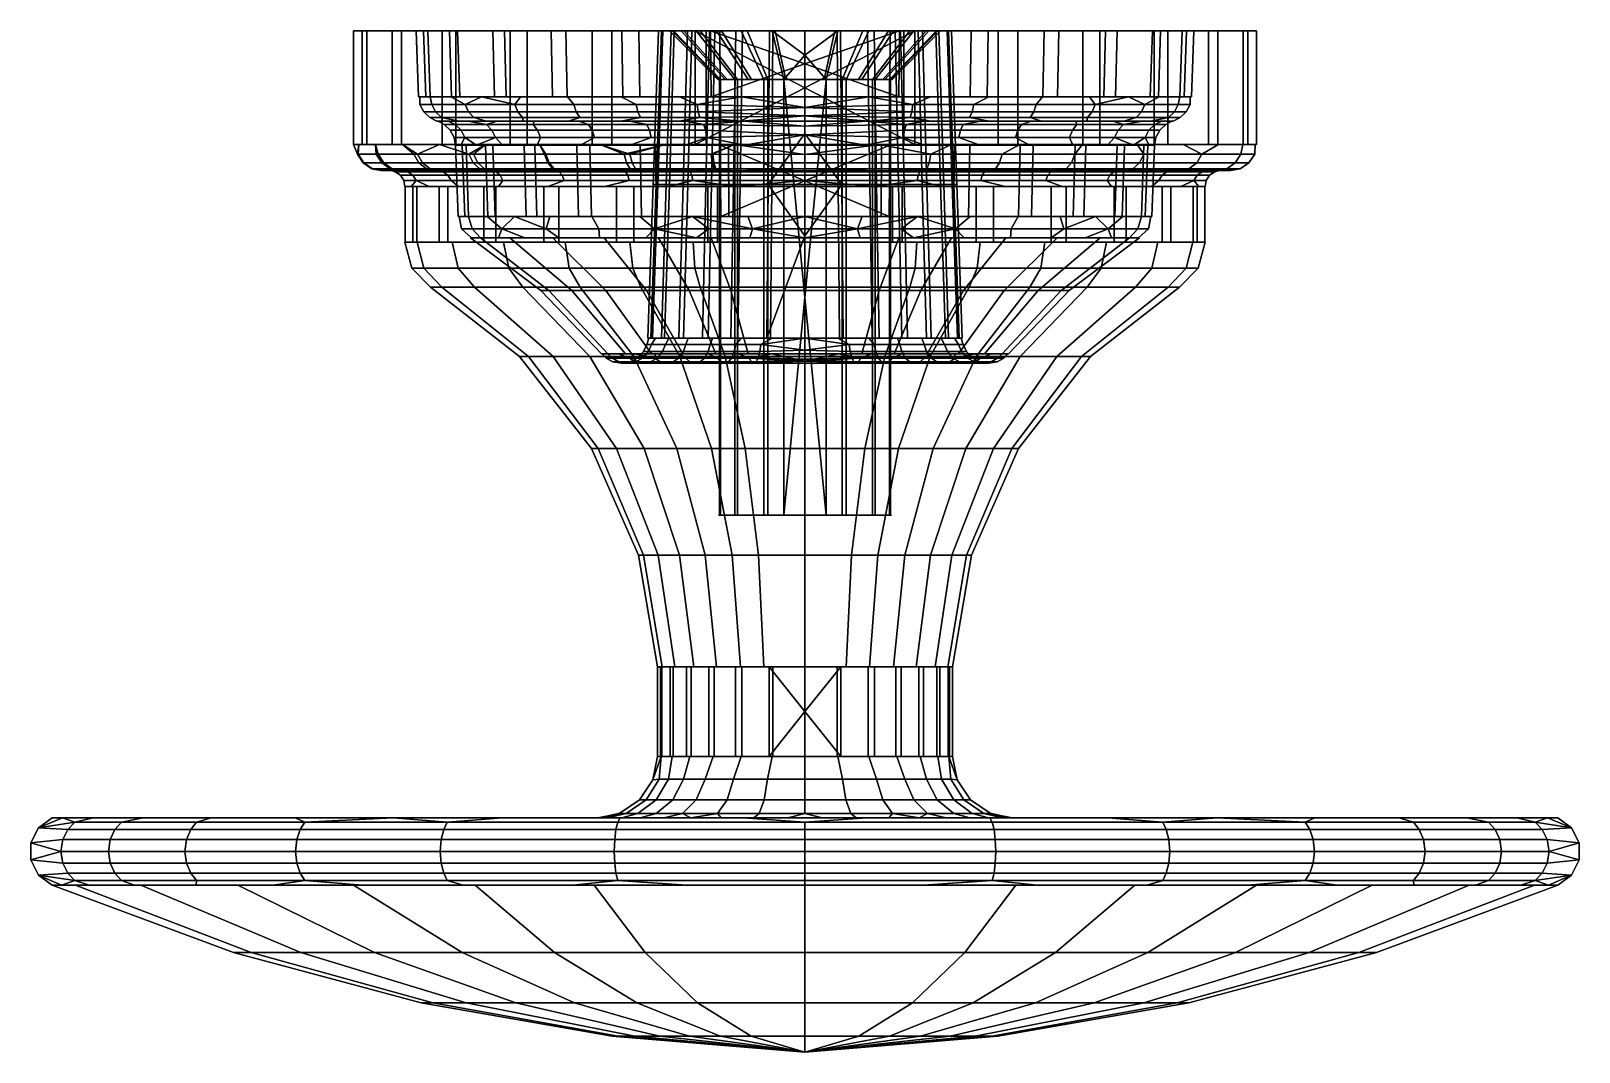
# Model space of a CAD drawing. Extents: x -16 to 16, y -20.9 to 0.1.
import ezdxf

# ---------------------------------------------------------------- set-up
doc = ezdxf.new("R2010")
doc.units = 0
doc.header["$MEASUREMENT"] = 0
doc.layers.add('PUXADOR', color=7, linetype='CONTINUOUS')

msp = doc.modelspace()

# ---------------------------------------------------------------- linework, layer by layer
at = {"layer": 'PUXADOR'}
for points in [[(-9.325, 0.132, -0.229), (-9.325, -2.212, -0.229), (-9.049, -2.212, -2.267), (-9.049, 0.132, -2.267)], [(-9.149, 0.132, 1.82), (-9.149, -2.212, 1.82), (-9.325, -2.212, -0.229), (-9.325, 0.132, -0.229)], [(-7.988, 0.132, -0.84), (-9.288, 0.132, 0.861), (-7.988, 0.132, 0.84)], [(-8.972, 0.132, 2.553), (-7.988, 0.132, 0.84), (-9.288, 0.132, 0.861)], [(-9.288, 0.132, 0.861), (-7.988, 0.132, -0.84), (-9.288, 0.132, -0.861)], [(-8.972, 0.132, -2.553), (-9.288, 0.132, -0.861), (-7.988, 0.132, -0.84)], [(-8.528, 0.132, 3.78), (-8.528, -2.212, 3.78), (-9.149, -2.212, 1.82), (-9.149, 0.132, 1.82)], [(-9.049, 0.132, -2.267), (-9.049, -2.212, -2.267), (-8.332, -2.212, -4.194), (-8.332, 0.132, -4.194)], [(-8.972, 0.132, 2.553), (-8.35, 0.132, 4.158), (-7.639, 0.132, 2.482)], [(-8.972, 0.132, 2.553), (-7.639, 0.132, 2.482), (-7.988, 0.132, 0.84)], [(-7.639, 0.132, -2.482), (-8.972, 0.132, -2.553), (-7.988, 0.132, -0.84)], [(-8.972, 0.132, -2.553), (-7.639, 0.132, -2.482), (-8.35, 0.132, -4.158)], [(-7.492, 0.132, 5.557), (-7.492, -2.212, 5.557), (-8.528, -2.212, 3.78), (-8.528, 0.132, 3.78)], [(-8.35, 0.132, 4.158), (-7.444, 0.132, 5.621), (-6.956, 0.132, 4.016)], [(-7.639, 0.132, 2.482), (-8.35, 0.132, 4.158), (-6.956, 0.132, 4.016)], [(-6.956, 0.132, -4.016), (-8.35, 0.132, -4.158), (-7.639, 0.132, -2.482)], [(-7.444, 0.132, -5.621), (-8.35, 0.132, -4.158), (-6.956, 0.132, -4.016)], [(-8.332, 0.132, -4.194), (-8.332, -2.212, -4.194), (-7.211, -2.212, -5.918), (-7.211, 0.132, -5.918)], [(-8.03, 0.132, -0.197), (-7.982, -1.229, -0.196), (-7.745, -1.229, -1.94), (-7.791, 0.132, -1.952)], [(-7.878, 0.132, 1.567), (-7.831, -1.229, 1.558), (-7.982, -1.229, -0.196), (-8.03, 0.132, -0.197)], [(-7.343, 0.132, 3.255), (-7.3, -1.229, 3.236), (-7.831, -1.229, 1.558), (-7.878, 0.132, 1.567)], [(-7.791, 0.132, -1.952), (-7.745, -1.229, -1.94), (-7.132, -1.229, -3.59), (-7.175, 0.132, -3.611)], [(-6.093, 0.132, 7.063), (-6.093, -2.212, 7.063), (-7.492, -2.212, 5.557), (-7.492, 0.132, 5.557)], [(-6.956, 0.132, 4.016), (-7.444, 0.132, 5.621), (-5.969, 0.132, 5.375)], [(-6.284, 0.132, 6.894), (-5.969, 0.132, 5.375), (-7.444, 0.132, 5.621)], [(-6.956, 0.132, -4.016), (-5.969, 0.132, -5.375), (-7.444, 0.132, -5.621)], [(-6.284, 0.132, -6.894), (-7.444, 0.132, -5.621), (-5.969, 0.132, -5.375)], [(-6.451, 0.132, 4.785), (-6.413, -1.229, 4.756), (-7.3, -1.229, 3.236), (-7.343, 0.132, 3.255)], [(-7.211, 0.132, -5.918), (-7.211, -2.212, -5.918), (-5.739, -2.212, -7.354), (-5.739, 0.132, -7.354)], [(-7.175, 0.132, -3.611), (-7.132, -1.229, -3.59), (-6.172, -1.229, -5.065), (-6.209, 0.132, -5.096)], [(-5.246, 0.132, 6.082), (-5.215, -1.229, 6.046), (-6.413, -1.229, 4.756), (-6.451, 0.132, 4.785)], [(-5.969, 0.132, 5.375), (-6.284, 0.132, 6.894), (-4.721, 0.132, 6.498)], [(-4.911, 0.132, 7.931), (-4.721, 0.132, 6.498), (-6.284, 0.132, 6.894)], [(-5.969, 0.132, -5.375), (-4.721, 0.132, -6.498), (-6.284, 0.132, -6.894)], [(-4.911, 0.132, -7.931), (-6.284, 0.132, -6.894), (-4.721, 0.132, -6.498)], [(-6.209, 0.132, -5.096), (-6.172, -1.229, -5.065), (-4.912, -1.229, -6.295), (-4.942, 0.132, -6.332)], [(-4.397, 0.132, 8.227), (-4.397, -2.212, 8.227), (-6.093, -2.212, 7.063), (-6.093, 0.132, 7.063)], [(-5.739, 0.132, -7.354), (-5.739, -2.212, -7.354), (-3.988, -2.212, -8.433), (-3.988, 0.132, -8.433)], [(-3.786, 0.132, 7.084), (-3.764, -1.229, 7.042), (-5.215, -1.229, 6.046), (-5.246, 0.132, 6.082)], [(-4.942, 0.132, -6.332), (-4.912, -1.229, -6.295), (-3.414, -1.229, -7.218), (-3.434, 0.132, -7.261)], [(-4.911, 0.132, 7.931), (-3.37, 0.132, 8.698), (-3.267, 0.132, 7.338)], [(-4.911, 0.132, 7.931), (-3.267, 0.132, 7.338), (-4.721, 0.132, 6.498)], [(-3.267, 0.132, -7.338), (-4.911, 0.132, -7.931), (-4.721, 0.132, -6.498)], [(-4.911, 0.132, -7.931), (-3.267, 0.132, -7.338), (-3.37, 0.132, -8.698)], [(-2.267, 0.132, 9.049), (-2.267, -2.212, 9.049), (-4.397, -2.212, 8.227), (-4.397, 0.132, 8.227)], [(-3.988, 0.132, -8.433), (-3.988, -2.212, -8.433), (-2.044, -2.212, -9.102), (-2.044, 0.132, -9.102)], [(-1.952, 0.132, 7.791), (-1.94, -1.229, 7.745), (-3.764, -1.229, 7.042), (-3.786, 0.132, 7.084)], [(-3.434, 0.132, -7.261), (-3.414, -1.229, -7.218), (-1.749, -1.229, -7.791), (-1.76, 0.132, -7.837)], [(-3.37, 0.132, 8.698), (-1.714, 0.132, 9.169), (-1.67, 0.132, 7.857)], [(-3.267, 0.132, 7.338), (-3.37, 0.132, 8.698), (-1.67, 0.132, 7.857)], [(-1.67, 0.132, -7.857), (-3.37, 0.132, -8.698), (-3.267, 0.132, -7.338)], [(-1.714, 0.132, -9.169), (-3.37, 0.132, -8.698), (-1.67, 0.132, -7.857)], [(-3.134, -3.038, -0.077), (-3.023, 0.132, -0.074), (-2.966, 0.132, 0.59), (-3.074, -3.038, 0.612)], [(-3.041, -3.038, -0.762), (-2.933, 0.132, -0.735), (-3.023, 0.132, -0.074), (-3.134, -3.038, -0.077)], [(-3.074, -3.038, 0.612), (-2.966, 0.132, 0.59), (-2.765, 0.132, 1.225), (-2.866, -3.038, 1.27)], [(-2.8, -3.038, -1.409), (-2.701, 0.132, -1.36), (-2.933, 0.132, -0.735), (-3.041, -3.038, -0.762)], [(-3.011, 0.132, 0.279), (-2.909, 0.132, 0.828), (-2.746, 0.132, 0.546)], [(-3.011, 0.132, 0.279), (-2.746, 0.132, 0.546), (-2.8, 0.132)], [(-3.011, 0.132, 0.279), (-2.8, 0.132), (-3.011, 0.132, -0.279)], [(-2.746, 0.132, -0.546), (-3.011, 0.132, -0.279), (-2.8, 0.132)], [(-3.011, 0.132, -0.279), (-2.746, 0.132, -0.546), (-2.909, 0.132, -0.828)], [(-2.909, 0.132, 0.828), (-2.707, 0.132, 1.348), (-2.587, 0.132, 1.072)], [(-2.587, 0.132, 1.072), (-2.746, 0.132, 0.546), (-2.909, 0.132, 0.828)], [(-2.909, 0.132, -0.828), (-2.587, 0.132, -1.072), (-2.707, 0.132, -1.348)], [(-2.587, 0.132, -1.072), (-2.909, 0.132, -0.828), (-2.746, 0.132, -0.546)], [(-2.866, -3.038, 1.27), (-2.765, 0.132, 1.225), (-2.429, 0.132, 1.801), (-2.518, -3.038, 1.867)], [(-2.423, -3.038, -1.989), (-2.338, 0.132, -1.918), (-2.701, 0.132, -1.36), (-2.8, -3.038, -1.409)], [(-2.799, 0.132, -0.069), (-1.799, -0.868, -0.044), (-1.746, -0.868, -0.437), (-2.716, 0.132, -0.68)], [(-2.746, 0.132, 0.546), (-1.765, -0.868, 0.351), (-1.799, -0.868, -0.044), (-2.799, 0.132, -0.069)], [(-2.56, 0.132, 1.135), (-1.646, -0.868, 0.729), (-1.765, -0.868, 0.351), (-2.746, 0.132, 0.546)], [(-2.716, 0.132, -0.68), (-1.746, -0.868, -0.437), (-1.608, -0.868, -0.809), (-2.501, 0.132, -1.259)], [(-2.707, 0.132, 1.348), (-2.413, 0.132, 1.822), (-2.328, 0.132, 1.556)], [(-2.328, 0.132, 1.556), (-2.587, 0.132, 1.072), (-2.707, 0.132, 1.348)], [(-2.328, 0.132, -1.556), (-2.707, 0.132, -1.348), (-2.587, 0.132, -1.072)], [(-2.707, 0.132, -1.348), (-2.328, 0.132, -1.556), (-2.413, 0.132, -1.822)], [(-2.249, 0.132, 1.668), (-1.446, -0.868, 1.072), (-1.646, -0.868, 0.729), (-2.56, 0.132, 1.135)], [(-2.518, -3.038, 1.867), (-2.429, 0.132, 1.801), (-1.975, 0.132, 2.29), (-2.048, -3.038, 2.374)], [(-2.501, 0.132, -1.259), (-1.608, -0.868, -0.809), (-1.391, -0.868, -1.142), (-2.164, 0.132, -1.776)], [(-1.929, -3.038, -2.471), (-1.86, 0.132, -2.384), (-2.338, 0.132, -1.918), (-2.423, -3.038, -1.989)], [(-2.413, 0.132, 1.822), (-2.037, 0.132, 2.235), (-1.98, 0.132, 1.98)], [(-1.98, 0.132, 1.98), (-2.328, 0.132, 1.556), (-2.413, 0.132, 1.822)], [(-1.98, 0.132, -1.98), (-2.413, 0.132, -1.822), (-2.328, 0.132, -1.556)], [(-2.413, 0.132, -1.822), (-1.98, 0.132, -1.98), (-2.037, 0.132, -2.235)], [(0, 0.132, 9.328), (0, -1.04, 9.328), (-2.267, 0.132, 9.049)], [(-2.267, -2.212, 9.049), (-2.267, 0.132, 9.049), (0, -1.04, 9.328)], [(-1.829, 0.132, 2.12), (-1.176, -0.868, 1.363), (-1.446, -0.868, 1.072), (-2.249, 0.132, 1.668)], [(-2.164, 0.132, -1.776), (-1.391, -0.868, -1.142), (-1.107, -0.868, -1.419), (-1.723, 0.132, -2.207)], [(-2.048, -3.038, 2.374), (-1.975, 0.132, 2.29), (-1.426, 0.132, 2.667), (-1.478, -3.038, 2.765)], [(-2.044, 0.132, -9.102), (-2.044, -2.212, -9.102), (0, -2.212, -9.328), (0, 0.132, -9.328)], [(-2.037, 0.132, 2.235), (-1.592, 0.132, 2.571), (-1.556, 0.132, 2.328)], [(-1.556, 0.132, 2.328), (-1.98, 0.132, 1.98), (-2.037, 0.132, 2.235)], [(-1.556, 0.132, -2.328), (-2.037, 0.132, -2.235), (-1.98, 0.132, -1.98)], [(-2.037, 0.132, -2.235), (-1.556, 0.132, -2.328), (-1.592, 0.132, -2.571)], [(0, 0.132, 8.032), (0, -0.549, 8.008), (-1.952, 0.132, 7.791)], [(-1.94, -1.229, 7.745), (-1.952, 0.132, 7.791), (0, -0.549, 8.008)], [(-1.34, -3.038, -2.834), (-1.293, 0.132, -2.734), (-1.86, 0.132, -2.384), (-1.929, -3.038, -2.471)], [(-1.32, 0.132, 2.469), (-0.849, -0.868, 1.587), (-1.176, -0.868, 1.363), (-1.829, 0.132, 2.12)], [(-1.76, 0.132, -7.837), (-1.749, -1.229, -7.791), (0, -1.229, -7.985), (0, 0.132, -8.032)], [(-1.723, 0.132, -2.207), (-1.107, -0.868, -1.419), (-0.77, -0.868, -1.627), (-1.197, 0.132, -2.531)], [(-1.67, 0.132, 7.857), (-1.714, 0.132, 9.169), (0, 0.132, 8.032)], [(0, 0.132, 9.328), (0, 0.132, 8.032), (-1.714, 0.132, 9.169)], [(-1.67, 0.132, -7.857), (0, 0.132, -8.032), (-1.714, 0.132, -9.169)], [(0, 0.132, -9.328), (-1.714, 0.132, -9.169), (0, 0.132, -8.032)], [(-1.592, 0.132, 2.571), (-1.092, 0.132, 2.82), (-1.072, 0.132, 2.587)], [(-1.072, 0.132, 2.587), (-1.556, 0.132, 2.328), (-1.592, 0.132, 2.571)], [(-1.556, 0.132, -2.328), (-1.072, 0.132, -2.587), (-1.592, 0.132, -2.571)], [(-1.092, 0.132, -2.82), (-1.592, 0.132, -2.571), (-1.072, 0.132, -2.587)], [(-1.478, -3.038, 2.765), (-1.426, 0.132, 2.667), (-0.735, 0.132, 2.933), (-0.762, -3.038, 3.041)], [(-0.687, -3.038, -3.059), (-0.663, 0.132, -2.951), (-1.293, 0.132, -2.734), (-1.34, -3.038, -2.834)], [(-0.68, 0.132, 2.716), (-0.437, -0.868, 1.746), (-0.849, -0.868, 1.587), (-1.32, 0.132, 2.469)], [(-1.197, 0.132, -2.531), (-0.77, -0.868, -1.627), (-0.394, -0.868, -1.756), (-0.613, 0.132, -2.732)], [(-1.092, 0.132, 2.82), (-0.556, 0.132, 2.973), (-0.546, 0.132, 2.746)], [(-0.546, 0.132, 2.746), (-1.072, 0.132, 2.587), (-1.092, 0.132, 2.82)], [(-0.546, 0.132, -2.746), (-1.092, 0.132, -2.82), (-1.072, 0.132, -2.587)], [(-0.556, 0.132, -2.973), (-1.092, 0.132, -2.82), (-0.546, 0.132, -2.746)], [(0, 0.132, 3.024), (0, -1.982, 3.098), (-0.762, -3.038, 3.041), (-0.735, 0.132, 2.933)], [(0, -3.038, -3.135), (0, 0.132, -3.024), (-0.663, 0.132, -2.951), (-0.687, -3.038, -3.059)], [(0, 0.132, 2.8), (0, -0.368, 2.3), (-0.68, 0.132, 2.716)], [(-0.437, -0.868, 1.746), (-0.68, 0.132, 2.716), (0, -0.368, 2.3)], [(-0.613, 0.132, -2.732), (-0.394, -0.868, -1.756), (0, -0.868, -1.8), (0, 0.132, -2.8)], [(0, 0.132, 2.8), (-0.556, 0.132, 2.973), (0, 0.132, 3.024)], [(-0.556, 0.132, 2.973), (0, 0.132, 2.8), (-0.546, 0.132, 2.746)], [(0, 0.132, -2.8), (-0.556, 0.132, -2.973), (-0.546, 0.132, -2.746)], [(0, 0.132, -2.8), (0, 0.132, -3.024), (-0.556, 0.132, -2.973)], [(0, 0.132, 2.8), (0.556, 0.132, 2.973), (0.546, 0.132, 2.746)], [(0, 0.132, 2.8), (0, 0.132, 3.024), (0.556, 0.132, 2.973)], [(0, 0.132, -3.024), (0, 0.132, -2.8), (0.556, 0.132, -2.973)], [(0.546, 0.132, -2.746), (0.556, 0.132, -2.973), (0, 0.132, -2.8)], [(0, 0.132, -9.328), (0, -2.212, -9.328), (2.044, -2.212, -9.102), (2.044, 0.132, -9.102)], [(2.267, 0.132, 9.049), (0, -1.04, 9.328), (0, 0.132, 9.328)], [(2.267, -2.212, 9.049), (0, -1.04, 9.328), (2.267, 0.132, 9.049)], [(1.714, 0.132, 9.169), (0, 0.132, 8.032), (0, 0.132, 9.328)], [(1.714, 0.132, 9.169), (1.67, 0.132, 7.857), (0, 0.132, 8.032)], [(0, 0.132, -8.032), (1.67, 0.132, -7.857), (1.714, 0.132, -9.169)], [(1.714, 0.132, -9.169), (0, 0.132, -9.328), (0, 0.132, -8.032)], [(0, 0.132, -8.032), (0, -1.229, -7.985), (1.749, -1.229, -7.791), (1.76, 0.132, -7.837)], [(1.952, 0.132, 7.791), (0, -0.549, 8.008), (0, 0.132, 8.032)], [(1.94, -1.229, 7.745), (0, -0.549, 8.008), (1.952, 0.132, 7.791)], [(0.687, -3.038, -3.059), (0.663, 0.132, -2.951), (0, 0.132, -3.024), (0, -3.038, -3.135)], [(0, -1.982, 3.098), (0, 0.132, 3.024), (0.735, 0.132, 2.933), (0.762, -3.038, 3.041)], [(0, 0.132, -2.8), (0, -0.868, -1.8), (0.394, -0.868, -1.756), (0.613, 0.132, -2.732)], [(0.68, 0.132, 2.716), (0, -0.368, 2.3), (0, 0.132, 2.8)], [(0.437, -0.868, 1.746), (0, -0.368, 2.3), (0.68, 0.132, 2.716)], [(0.613, 0.132, -2.732), (0.394, -0.868, -1.756), (0.77, -0.868, -1.627), (1.197, 0.132, -2.531)], [(1.32, 0.132, 2.469), (0.849, -0.868, 1.587), (0.437, -0.868, 1.746), (0.68, 0.132, 2.716)], [(0.546, 0.132, 2.746), (0.556, 0.132, 2.973), (1.092, 0.132, 2.82)], [(1.092, 0.132, 2.82), (1.072, 0.132, 2.587), (0.546, 0.132, 2.746)], [(0.546, 0.132, -2.746), (1.072, 0.132, -2.587), (1.092, 0.132, -2.82)], [(0.546, 0.132, -2.746), (1.092, 0.132, -2.82), (0.556, 0.132, -2.973)], [(1.34, -3.038, -2.834), (1.293, 0.132, -2.734), (0.663, 0.132, -2.951), (0.687, -3.038, -3.059)], [(0.762, -3.038, 3.041), (0.735, 0.132, 2.933), (1.426, 0.132, 2.667), (1.478, -3.038, 2.765)], [(1.197, 0.132, -2.531), (0.77, -0.868, -1.627), (1.107, -0.868, -1.419), (1.723, 0.132, -2.207)], [(1.829, 0.132, 2.12), (1.176, -0.868, 1.363), (0.849, -0.868, 1.587), (1.32, 0.132, 2.469)], [(1.072, 0.132, 2.587), (1.592, 0.132, 2.571), (1.556, 0.132, 2.328)], [(1.072, 0.132, 2.587), (1.092, 0.132, 2.82), (1.592, 0.132, 2.571)], [(1.072, 0.132, -2.587), (1.556, 0.132, -2.328), (1.592, 0.132, -2.571)], [(1.092, 0.132, -2.82), (1.072, 0.132, -2.587), (1.592, 0.132, -2.571)], [(1.723, 0.132, -2.207), (1.107, -0.868, -1.419), (1.391, -0.868, -1.142), (2.164, 0.132, -1.776)], [(2.249, 0.132, 1.668), (1.446, -0.868, 1.072), (1.176, -0.868, 1.363), (1.829, 0.132, 2.12)], [(1.929, -3.038, -2.471), (1.86, 0.132, -2.384), (1.293, 0.132, -2.734), (1.34, -3.038, -2.834)], [(2.164, 0.132, -1.776), (1.391, -0.868, -1.142), (1.608, -0.868, -0.809), (2.501, 0.132, -1.259)], [(1.478, -3.038, 2.765), (1.426, 0.132, 2.667), (1.975, 0.132, 2.29), (2.048, -3.038, 2.374)], [(2.56, 0.132, 1.135), (1.646, -0.868, 0.729), (1.446, -0.868, 1.072), (2.249, 0.132, 1.668)], [(2.037, 0.132, 2.235), (1.556, 0.132, 2.328), (1.592, 0.132, 2.571)], [(1.556, 0.132, 2.328), (2.037, 0.132, 2.235), (1.98, 0.132, 1.98)], [(1.98, 0.132, -1.98), (2.037, 0.132, -2.235), (1.556, 0.132, -2.328)], [(1.592, 0.132, -2.571), (1.556, 0.132, -2.328), (2.037, 0.132, -2.235)], [(2.501, 0.132, -1.259), (1.608, -0.868, -0.809), (1.746, -0.868, -0.437), (2.716, 0.132, -0.68)], [(2.746, 0.132, 0.546), (1.765, -0.868, 0.351), (1.646, -0.868, 0.729), (2.56, 0.132, 1.135)], [(3.37, 0.132, 8.698), (1.67, 0.132, 7.857), (1.714, 0.132, 9.169)], [(1.67, 0.132, 7.857), (3.37, 0.132, 8.698), (3.267, 0.132, 7.338)], [(1.67, 0.132, -7.857), (3.267, 0.132, -7.338), (3.37, 0.132, -8.698)], [(1.67, 0.132, -7.857), (3.37, 0.132, -8.698), (1.714, 0.132, -9.169)], [(2.716, 0.132, -0.68), (1.746, -0.868, -0.437), (1.799, -0.868, -0.044), (2.799, 0.132, -0.069)], [(1.76, 0.132, -7.837), (1.749, -1.229, -7.791), (3.414, -1.229, -7.218), (3.434, 0.132, -7.261)], [(2.799, 0.132, -0.069), (1.799, -0.868, -0.044), (1.765, -0.868, 0.351), (2.746, 0.132, 0.546)], [(2.423, -3.038, -1.989), (2.338, 0.132, -1.918), (1.86, 0.132, -2.384), (1.929, -3.038, -2.471)], [(3.786, 0.132, 7.084), (3.764, -1.229, 7.042), (1.94, -1.229, 7.745), (1.952, 0.132, 7.791)], [(2.048, -3.038, 2.374), (1.975, 0.132, 2.29), (2.429, 0.132, 1.801), (2.518, -3.038, 1.867)], [(2.413, 0.132, 1.822), (1.98, 0.132, 1.98), (2.037, 0.132, 2.235)], [(1.98, 0.132, 1.98), (2.413, 0.132, 1.822), (2.328, 0.132, 1.556)], [(2.328, 0.132, -1.556), (2.413, 0.132, -1.822), (1.98, 0.132, -1.98)], [(2.037, 0.132, -2.235), (1.98, 0.132, -1.98), (2.413, 0.132, -1.822)], [(2.044, 0.132, -9.102), (2.044, -2.212, -9.102), (3.988, -2.212, -8.433), (3.988, 0.132, -8.433)], [(4.397, 0.132, 8.227), (4.397, -2.212, 8.227), (2.267, -2.212, 9.049), (2.267, 0.132, 9.049)], [(2.707, 0.132, 1.348), (2.328, 0.132, 1.556), (2.413, 0.132, 1.822)], [(2.328, 0.132, 1.556), (2.707, 0.132, 1.348), (2.587, 0.132, 1.072)], [(2.328, 0.132, -1.556), (2.587, 0.132, -1.072), (2.707, 0.132, -1.348)], [(2.328, 0.132, -1.556), (2.707, 0.132, -1.348), (2.413, 0.132, -1.822)], [(2.8, -3.038, -1.409), (2.701, 0.132, -1.36), (2.338, 0.132, -1.918), (2.423, -3.038, -1.989)], [(2.518, -3.038, 1.867), (2.429, 0.132, 1.801), (2.765, 0.132, 1.225), (2.866, -3.038, 1.27)], [(2.587, 0.132, 1.072), (2.909, 0.132, 0.828), (2.746, 0.132, 0.546)], [(2.909, 0.132, 0.828), (2.587, 0.132, 1.072), (2.707, 0.132, 1.348)], [(2.587, 0.132, -1.072), (2.746, 0.132, -0.546), (2.909, 0.132, -0.828)], [(2.707, 0.132, -1.348), (2.587, 0.132, -1.072), (2.909, 0.132, -0.828)], [(3.041, -3.038, -0.762), (2.933, 0.132, -0.735), (2.701, 0.132, -1.36), (2.8, -3.038, -1.409)], [(3.011, 0.132, 0.279), (2.746, 0.132, 0.546), (2.909, 0.132, 0.828)], [(2.746, 0.132, 0.546), (3.011, 0.132, 0.279), (2.8, 0.132)], [(2.909, 0.132, -0.828), (2.746, 0.132, -0.546), (3.011, 0.132, -0.279)], [(3.011, 0.132, -0.279), (2.746, 0.132, -0.546), (2.8, 0.132)], [(2.866, -3.038, 1.27), (2.765, 0.132, 1.225), (2.966, 0.132, 0.59), (3.074, -3.038, 0.612)], [(3.011, 0.132, -0.279), (2.8, 0.132), (3.011, 0.132, 0.279)], [(3.134, -3.038, -0.077), (3.023, 0.132, -0.074), (2.933, 0.132, -0.735), (3.041, -3.038, -0.762)], [(3.074, -3.038, 0.612), (2.966, 0.132, 0.59), (3.023, 0.132, -0.074), (3.134, -3.038, -0.077)], [(4.911, 0.132, 7.931), (3.267, 0.132, 7.338), (3.37, 0.132, 8.698)], [(4.721, 0.132, 6.498), (3.267, 0.132, 7.338), (4.911, 0.132, 7.931)], [(3.267, 0.132, -7.338), (4.721, 0.132, -6.498), (4.911, 0.132, -7.931)], [(3.37, 0.132, -8.698), (3.267, 0.132, -7.338), (4.911, 0.132, -7.931)], [(3.434, 0.132, -7.261), (3.414, -1.229, -7.218), (4.912, -1.229, -6.295), (4.942, 0.132, -6.332)], [(5.246, 0.132, 6.082), (5.215, -1.229, 6.046), (3.764, -1.229, 7.042), (3.786, 0.132, 7.084)], [(3.988, 0.132, -8.433), (3.988, -2.212, -8.433), (5.739, -2.212, -7.354), (5.739, 0.132, -7.354)], [(6.093, 0.132, 7.063), (6.093, -2.212, 7.063), (4.397, -2.212, 8.227), (4.397, 0.132, 8.227)], [(4.911, 0.132, 7.931), (6.284, 0.132, 6.894), (4.721, 0.132, 6.498)], [(5.969, 0.132, 5.375), (4.721, 0.132, 6.498), (6.284, 0.132, 6.894)], [(4.911, 0.132, -7.931), (4.721, 0.132, -6.498), (6.284, 0.132, -6.894)], [(5.969, 0.132, -5.375), (6.284, 0.132, -6.894), (4.721, 0.132, -6.498)], [(4.942, 0.132, -6.332), (4.912, -1.229, -6.295), (6.172, -1.229, -5.065), (6.209, 0.132, -5.096)], [(6.451, 0.132, 4.785), (6.413, -1.229, 4.756), (5.215, -1.229, 6.046), (5.246, 0.132, 6.082)], [(5.739, 0.132, -7.354), (5.739, -2.212, -7.354), (7.211, -2.212, -5.918), (7.211, 0.132, -5.918)], [(6.284, 0.132, 6.894), (7.444, 0.132, 5.621), (5.969, 0.132, 5.375)], [(6.956, 0.132, 4.016), (5.969, 0.132, 5.375), (7.444, 0.132, 5.621)], [(6.284, 0.132, -6.894), (5.969, 0.132, -5.375), (7.444, 0.132, -5.621)], [(6.956, 0.132, -4.016), (7.444, 0.132, -5.621), (5.969, 0.132, -5.375)], [(7.492, 0.132, 5.557), (7.492, -2.212, 5.557), (6.093, -2.212, 7.063), (6.093, 0.132, 7.063)], [(6.209, 0.132, -5.096), (6.172, -1.229, -5.065), (7.132, -1.229, -3.59), (7.175, 0.132, -3.611)], [(7.343, 0.132, 3.255), (7.3, -1.229, 3.236), (6.413, -1.229, 4.756), (6.451, 0.132, 4.785)], [(8.35, 0.132, 4.158), (6.956, 0.132, 4.016), (7.444, 0.132, 5.621)], [(6.956, 0.132, 4.016), (8.35, 0.132, 4.158), (7.639, 0.132, 2.482)], [(6.956, 0.132, -4.016), (7.639, 0.132, -2.482), (8.35, 0.132, -4.158)], [(6.956, 0.132, -4.016), (8.35, 0.132, -4.158), (7.444, 0.132, -5.621)], [(7.175, 0.132, -3.611), (7.132, -1.229, -3.59), (7.745, -1.229, -1.94), (7.791, 0.132, -1.952)], [(7.211, 0.132, -5.918), (7.211, -2.212, -5.918), (8.332, -2.212, -4.194), (8.332, 0.132, -4.194)], [(7.878, 0.132, 1.567), (7.831, -1.229, 1.558), (7.3, -1.229, 3.236), (7.343, 0.132, 3.255)], [(8.528, 0.132, 3.78), (8.528, -2.212, 3.78), (7.492, -2.212, 5.557), (7.492, 0.132, 5.557)], [(8.972, 0.132, 2.553), (7.639, 0.132, 2.482), (8.35, 0.132, 4.158)], [(7.988, 0.132, 0.84), (7.639, 0.132, 2.482), (8.972, 0.132, 2.553)], [(7.639, 0.132, -2.482), (7.988, 0.132, -0.84), (8.972, 0.132, -2.553)], [(8.35, 0.132, -4.158), (7.639, 0.132, -2.482), (8.972, 0.132, -2.553)], [(7.791, 0.132, -1.952), (7.745, -1.229, -1.94), (7.982, -1.229, -0.196), (8.03, 0.132, -0.197)], [(8.03, 0.132, -0.197), (7.982, -1.229, -0.196), (7.831, -1.229, 1.558), (7.878, 0.132, 1.567)], [(8.972, 0.132, 2.553), (9.288, 0.132, 0.861), (7.988, 0.132, 0.84)], [(9.288, 0.132, -0.861), (7.988, 0.132, 0.84), (9.288, 0.132, 0.861)], [(8.972, 0.132, -2.553), (7.988, 0.132, -0.84), (9.288, 0.132, -0.861)], [(7.988, 0.132, 0.84), (9.288, 0.132, -0.861), (7.988, 0.132, -0.84)], [(8.332, 0.132, -4.194), (8.332, -2.212, -4.194), (9.049, -2.212, -2.267), (9.049, 0.132, -2.267)], [(9.149, 0.132, 1.82), (9.149, -2.212, 1.82), (8.528, -2.212, 3.78), (8.528, 0.132, 3.78)], [(9.049, 0.132, -2.267), (9.049, -2.212, -2.267), (9.325, -2.212, -0.229), (9.325, 0.132, -0.229)], [(9.325, 0.132, -0.229), (9.325, -2.212, -0.229), (9.149, -2.212, 1.82), (9.149, 0.132, 1.82)], [(0, -0.549, 8.008), (0, -1.229, 7.985), (-1.94, -1.229, 7.745)], [(0, -0.368, 2.3), (0, -0.868, 1.8), (-0.437, -0.868, 1.746)], [(0, -0.368, 2.3), (0.437, -0.868, 1.746), (0, -0.868, 1.8)], [(0, -0.549, 8.008), (1.94, -1.229, 7.745), (0, -1.229, 7.985)], [(-1.765, -0.868, 0.351), (-1.765, -9.868, 0.351), (-1.746, -9.868, -0.437), (-1.746, -0.868, -0.437)], [(-1.446, -0.868, 1.072), (-1.446, -9.868, 1.072), (-1.765, -9.868, 0.351), (-1.765, -0.868, 0.351)], [(-1.746, -0.868, -0.437), (-1.746, -9.868, -0.437), (-1.391, -9.868, -1.142), (-1.391, -0.868, -1.142)], [(-0.849, -0.868, 1.587), (-0.849, -9.868, 1.587), (-1.446, -9.868, 1.072), (-1.446, -0.868, 1.072)], [(-1.391, -0.868, -1.142), (-1.391, -9.868, -1.142), (-0.77, -9.868, -1.627), (-0.77, -0.868, -1.627)], [(-0.437, -0.868, 1.746), (-0.437, -9.868, 1.746), (-0.849, -9.868, 1.587), (-0.849, -0.868, 1.587)], [(-0.77, -0.868, -1.627), (-0.77, -9.868, -1.627), (0, -9.868, -1.8), (0, -0.868, -1.8)], [(0, -0.868, 1.8), (0, -5.368, 1.8), (-0.437, -0.868, 1.746)], [(-0.437, -9.868, 1.746), (-0.437, -0.868, 1.746), (0, -5.368, 1.8)], [(0, -0.868, -1.8), (0, -9.868, -1.8), (0.77, -9.868, -1.627), (0.77, -0.868, -1.627)], [(0.437, -0.868, 1.746), (0, -5.368, 1.8), (0, -0.868, 1.8)], [(0.437, -9.868, 1.746), (0, -5.368, 1.8), (0.437, -0.868, 1.746)], [(0.849, -0.868, 1.587), (0.849, -9.868, 1.587), (0.437, -9.868, 1.746), (0.437, -0.868, 1.746)], [(0.77, -0.868, -1.627), (0.77, -9.868, -1.627), (1.391, -9.868, -1.142), (1.391, -0.868, -1.142)], [(1.446, -0.868, 1.072), (1.446, -9.868, 1.072), (0.849, -9.868, 1.587), (0.849, -0.868, 1.587)], [(1.391, -0.868, -1.142), (1.391, -9.868, -1.142), (1.746, -9.868, -0.437), (1.746, -0.868, -0.437)], [(1.765, -0.868, 0.351), (1.765, -9.868, 0.351), (1.446, -9.868, 1.072), (1.446, -0.868, 1.072)], [(1.746, -0.868, -0.437), (1.746, -9.868, -0.437), (1.765, -9.868, 0.351), (1.765, -0.868, 0.351)], [(-7.957, -1.229, -0.659), (-7.74, -1.229, -1.96), (-7.71, -1.389, -1.958), (-7.954, -1.389)], [(-7.74, -1.229, 1.96), (-7.957, -1.229, 0.659), (-7.954, -1.389), (-7.71, -1.389, 1.958)], [(-7.954, -1.389), (-7.957, -1.229, 0.659), (-7.957, -1.229, -0.659)], [(-7.019, -1.389, -3.743), (-7.71, -1.389, -1.958), (-7.74, -1.229, -1.96), (-7.312, -1.229, -3.207)], [(-7.312, -1.229, 3.207), (-7.74, -1.229, 1.96), (-7.71, -1.389, 1.958), (-7.019, -1.389, 3.743)], [(-7.019, -1.389, -3.743), (-7.312, -1.229, -3.207), (-6.684, -1.229, -4.367)], [(-7.019, -1.389, 3.743), (-6.684, -1.229, 4.367), (-7.312, -1.229, 3.207)], [(-6.684, -1.229, -4.367), (-5.993, -1.389, -5.23), (-7.019, -1.389, -3.743)], [(-7.019, -1.389, 3.743), (-5.993, -1.389, 5.23), (-6.684, -1.229, 4.367)], [(-6.684, -1.229, -4.367), (-5.874, -1.229, -5.408), (-5.993, -1.389, -5.23)], [(-5.874, -1.229, 5.408), (-6.684, -1.229, 4.367), (-5.993, -1.389, 5.23)], [(-5.874, -1.229, -5.408), (-4.904, -1.229, -6.301), (-4.773, -1.389, -6.364), (-5.993, -1.389, -5.23)], [(-4.904, -1.229, 6.301), (-5.874, -1.229, 5.408), (-5.993, -1.389, 5.23), (-4.773, -1.389, 6.364)], [(-4.904, -1.229, -6.301), (-3.8, -1.229, -7.022), (-3.486, -1.389, -7.15), (-4.773, -1.389, -6.364)], [(-3.8, -1.229, 7.022), (-4.904, -1.229, 6.301), (-4.773, -1.389, 6.364), (-3.486, -1.389, 7.15)], [(-3.8, -1.229, -7.022), (-2.593, -1.229, -7.552), (-2.227, -1.389, -7.636), (-3.486, -1.389, -7.15)], [(-2.593, -1.229, 7.552), (-3.8, -1.229, 7.022), (-3.486, -1.389, 7.15), (-2.227, -1.389, 7.636)], [(-2.593, -1.229, -7.552), (-1.314, -1.229, -7.876), (-2.227, -1.389, -7.636)], [(-2.227, -1.389, 7.636), (-1.314, -1.229, 7.876), (-2.593, -1.229, 7.552)], [(0, -1.04, 9.328), (0, -2.212, 9.328), (-2.267, -2.212, 9.049)], [(0, -1.445, -7.931), (-2.227, -1.389, -7.636), (-1.314, -1.229, -7.876)], [(-2.227, -1.389, 7.636), (0, -1.445, 7.931), (-1.314, -1.229, 7.876)], [(0, -1.445, -7.931), (-1.314, -1.229, -7.876), (0, -1.229, -7.985)], [(-1.314, -1.229, 7.876), (0, -1.445, 7.931), (0, -1.229, 7.985)], [(0, -1.04, 9.328), (2.267, -2.212, 9.049), (0, -2.212, 9.328)], [(0, -1.445, 7.931), (1.314, -1.229, 7.876), (0, -1.229, 7.985)], [(0, -1.445, 7.931), (2.227, -1.389, 7.636), (1.314, -1.229, 7.876)], [(1.314, -1.229, -7.876), (0, -1.445, -7.931), (0, -1.229, -7.985)], [(2.227, -1.389, -7.636), (0, -1.445, -7.931), (1.314, -1.229, -7.876)], [(2.593, -1.229, 7.552), (1.314, -1.229, 7.876), (2.227, -1.389, 7.636)], [(2.227, -1.389, -7.636), (1.314, -1.229, -7.876), (2.593, -1.229, -7.552)], [(3.8, -1.229, 7.022), (2.593, -1.229, 7.552), (2.227, -1.389, 7.636), (3.486, -1.389, 7.15)], [(2.593, -1.229, -7.552), (3.8, -1.229, -7.022), (3.486, -1.389, -7.15), (2.227, -1.389, -7.636)], [(4.904, -1.229, 6.301), (3.8, -1.229, 7.022), (3.486, -1.389, 7.15), (4.773, -1.389, 6.364)], [(3.8, -1.229, -7.022), (4.904, -1.229, -6.301), (4.773, -1.389, -6.364), (3.486, -1.389, -7.15)], [(5.874, -1.229, 5.408), (4.904, -1.229, 6.301), (4.773, -1.389, 6.364), (5.993, -1.389, 5.23)], [(4.904, -1.229, -6.301), (5.874, -1.229, -5.408), (5.993, -1.389, -5.23), (4.773, -1.389, -6.364)], [(6.684, -1.229, 4.367), (5.874, -1.229, 5.408), (5.993, -1.389, 5.23)], [(5.874, -1.229, -5.408), (6.684, -1.229, -4.367), (5.993, -1.389, -5.23)], [(6.684, -1.229, 4.367), (5.993, -1.389, 5.23), (7.019, -1.389, 3.743)], [(7.019, -1.389, -3.743), (5.993, -1.389, -5.23), (6.684, -1.229, -4.367)], [(7.019, -1.389, 3.743), (7.312, -1.229, 3.207), (6.684, -1.229, 4.367)], [(7.019, -1.389, -3.743), (6.684, -1.229, -4.367), (7.312, -1.229, -3.207)], [(7.019, -1.389, 3.743), (7.71, -1.389, 1.958), (7.74, -1.229, 1.96), (7.312, -1.229, 3.207)], [(7.312, -1.229, -3.207), (7.74, -1.229, -1.96), (7.71, -1.389, -1.958), (7.019, -1.389, -3.743)], [(7.957, -1.229, 0.659), (7.74, -1.229, 1.96), (7.71, -1.389, 1.958), (7.954, -1.389)], [(7.74, -1.229, -1.96), (7.957, -1.229, -0.659), (7.954, -1.389), (7.71, -1.389, -1.958)], [(7.954, -1.389), (7.957, -1.229, -0.659), (7.957, -1.229, 0.659)], [(-7.873, -1.54), (-7.954, -1.389), (-7.71, -1.389, -1.958), (-7.631, -1.54, -1.938)], [(-7.631, -1.54, 1.938), (-7.71, -1.389, 1.958), (-7.954, -1.389), (-7.873, -1.54)], [(-7.748, -1.657), (-7.873, -1.54), (-7.631, -1.54, -1.938), (-7.51, -1.657, -1.907)], [(-7.51, -1.657, 1.907), (-7.631, -1.54, 1.938), (-7.873, -1.54), (-7.748, -1.657)], [(-7.631, -1.54, -1.938), (-7.71, -1.389, -1.958), (-7.019, -1.389, -3.743), (-6.947, -1.54, -3.705)], [(-6.947, -1.54, 3.705), (-7.019, -1.389, 3.743), (-7.71, -1.389, 1.958), (-7.631, -1.54, 1.938)], [(-7.51, -1.657, -1.907), (-7.631, -1.54, -1.938), (-6.947, -1.54, -3.705), (-6.837, -1.657, -3.646)], [(-6.837, -1.657, 3.646), (-6.947, -1.54, 3.705), (-7.631, -1.54, 1.938), (-7.51, -1.657, 1.907)], [(-6.947, -1.54, -3.705), (-7.019, -1.389, -3.743), (-5.993, -1.389, -5.23), (-5.932, -1.54, -5.177)], [(-5.932, -1.54, 5.177), (-5.993, -1.389, 5.23), (-7.019, -1.389, 3.743), (-6.947, -1.54, 3.705)], [(-6.837, -1.657, -3.646), (-6.947, -1.54, -3.705), (-5.932, -1.54, -5.177), (-5.838, -1.657, -5.095)], [(-5.838, -1.657, 5.095), (-5.932, -1.54, 5.177), (-6.947, -1.54, 3.705), (-6.837, -1.657, 3.646)], [(-5.932, -1.54, -5.177), (-5.993, -1.389, -5.23), (-4.773, -1.389, -6.364), (-4.724, -1.54, -6.298)], [(-4.724, -1.54, 6.298), (-4.773, -1.389, 6.364), (-5.993, -1.389, 5.23), (-5.932, -1.54, 5.177)], [(-5.838, -1.657, -5.095), (-5.932, -1.54, -5.177), (-4.724, -1.54, -6.298), (-4.649, -1.657, -6.199)], [(-4.649, -1.657, 6.199), (-4.724, -1.54, 6.298), (-5.932, -1.54, 5.177), (-5.838, -1.657, 5.095)], [(-4.724, -1.54, -6.298), (-4.773, -1.389, -6.364), (-3.486, -1.389, -7.15), (-3.45, -1.54, -7.077)], [(-3.45, -1.54, 7.077), (-3.486, -1.389, 7.15), (-4.773, -1.389, 6.364), (-4.724, -1.54, 6.298)], [(-4.649, -1.657, -6.199), (-4.724, -1.54, -6.298), (-3.45, -1.54, -7.077), (-3.395, -1.657, -6.965)], [(-3.395, -1.657, 6.965), (-3.45, -1.54, 7.077), (-4.724, -1.54, 6.298), (-4.649, -1.657, 6.199)], [(-3.45, -1.54, -7.077), (-3.486, -1.389, -7.15), (-2.227, -1.389, -7.636), (-2.204, -1.54, -7.558)], [(-2.204, -1.54, 7.558), (-2.227, -1.389, 7.636), (-3.486, -1.389, 7.15), (-3.45, -1.54, 7.077)], [(-3.395, -1.657, -6.965), (-3.45, -1.54, -7.077), (-2.204, -1.54, -7.558), (-2.17, -1.657, -7.438)], [(-2.17, -1.657, 7.438), (-2.204, -1.54, 7.558), (-3.45, -1.54, 7.077), (-3.395, -1.657, 6.965)], [(0, -1.445, 7.931), (-2.227, -1.389, 7.636), (-2.204, -1.54, 7.558)], [(-2.204, -1.54, -7.558), (-2.227, -1.389, -7.636), (0, -1.445, -7.931)], [(0, -1.445, -7.931), (0, -1.621, -7.796), (-2.204, -1.54, -7.558)], [(0, -1.445, 7.931), (-2.204, -1.54, 7.558), (0, -1.621, 7.796)], [(-2.17, -1.657, -7.438), (-2.204, -1.54, -7.558), (0, -1.621, -7.796)], [(-2.17, -1.657, 7.438), (0, -1.621, 7.796), (-2.204, -1.54, 7.558)], [(0, -1.445, -7.931), (2.227, -1.389, -7.636), (2.204, -1.54, -7.558)], [(2.204, -1.54, 7.558), (2.227, -1.389, 7.636), (0, -1.445, 7.931)], [(0, -1.445, 7.931), (0, -1.621, 7.796), (2.204, -1.54, 7.558)], [(0, -1.445, -7.931), (2.204, -1.54, -7.558), (0, -1.621, -7.796)], [(2.17, -1.657, 7.438), (2.204, -1.54, 7.558), (0, -1.621, 7.796)], [(2.17, -1.657, -7.438), (0, -1.621, -7.796), (2.204, -1.54, -7.558)], [(3.395, -1.657, 6.965), (3.45, -1.54, 7.077), (2.204, -1.54, 7.558), (2.17, -1.657, 7.438)], [(2.17, -1.657, -7.438), (2.204, -1.54, -7.558), (3.45, -1.54, -7.077), (3.395, -1.657, -6.965)], [(3.45, -1.54, 7.077), (3.486, -1.389, 7.15), (2.227, -1.389, 7.636), (2.204, -1.54, 7.558)], [(2.204, -1.54, -7.558), (2.227, -1.389, -7.636), (3.486, -1.389, -7.15), (3.45, -1.54, -7.077)], [(4.649, -1.657, 6.199), (4.724, -1.54, 6.298), (3.45, -1.54, 7.077), (3.395, -1.657, 6.965)], [(3.395, -1.657, -6.965), (3.45, -1.54, -7.077), (4.724, -1.54, -6.298), (4.649, -1.657, -6.199)], [(4.724, -1.54, 6.298), (4.773, -1.389, 6.364), (3.486, -1.389, 7.15), (3.45, -1.54, 7.077)], [(3.45, -1.54, -7.077), (3.486, -1.389, -7.15), (4.773, -1.389, -6.364), (4.724, -1.54, -6.298)], [(5.838, -1.657, 5.095), (5.932, -1.54, 5.177), (4.724, -1.54, 6.298), (4.649, -1.657, 6.199)], [(4.649, -1.657, -6.199), (4.724, -1.54, -6.298), (5.932, -1.54, -5.177), (5.838, -1.657, -5.095)], [(5.932, -1.54, 5.177), (5.993, -1.389, 5.23), (4.773, -1.389, 6.364), (4.724, -1.54, 6.298)], [(4.724, -1.54, -6.298), (4.773, -1.389, -6.364), (5.993, -1.389, -5.23), (5.932, -1.54, -5.177)], [(6.837, -1.657, 3.646), (6.947, -1.54, 3.705), (5.932, -1.54, 5.177), (5.838, -1.657, 5.095)], [(5.838, -1.657, -5.095), (5.932, -1.54, -5.177), (6.947, -1.54, -3.705), (6.837, -1.657, -3.646)], [(6.947, -1.54, 3.705), (7.019, -1.389, 3.743), (5.993, -1.389, 5.23), (5.932, -1.54, 5.177)], [(5.932, -1.54, -5.177), (5.993, -1.389, -5.23), (7.019, -1.389, -3.743), (6.947, -1.54, -3.705)], [(7.51, -1.657, 1.907), (7.631, -1.54, 1.938), (6.947, -1.54, 3.705), (6.837, -1.657, 3.646)], [(6.837, -1.657, -3.646), (6.947, -1.54, -3.705), (7.631, -1.54, -1.938), (7.51, -1.657, -1.907)], [(7.631, -1.54, 1.938), (7.71, -1.389, 1.958), (7.019, -1.389, 3.743), (6.947, -1.54, 3.705)], [(6.947, -1.54, -3.705), (7.019, -1.389, -3.743), (7.71, -1.389, -1.958), (7.631, -1.54, -1.938)], [(7.748, -1.657), (7.873, -1.54), (7.631, -1.54, 1.938), (7.51, -1.657, 1.907)], [(7.51, -1.657, -1.907), (7.631, -1.54, -1.938), (7.873, -1.54), (7.748, -1.657)], [(7.873, -1.54), (7.954, -1.389), (7.71, -1.389, 1.958), (7.631, -1.54, 1.938)], [(7.631, -1.54, -1.938), (7.71, -1.389, -1.958), (7.954, -1.389), (7.873, -1.54)], [(-7.748, -1.657), (-7.51, -1.657, -1.907), (-7.486, -1.727, -1.32), (-7.601, -1.727)], [(-7.51, -1.657, 1.907), (-7.748, -1.657), (-7.601, -1.727), (-7.486, -1.727, 1.32)], [(-7.454, -1.797), (-7.225, -1.797, -1.835), (-7.369, -1.727, -1.866), (-7.575, -1.727, -0.628)], [(-7.575, -1.727, 0.628), (-7.454, -1.797), (-7.575, -1.727, -0.628)], [(-7.225, -1.797, 1.835), (-7.454, -1.797), (-7.575, -1.727, 0.628), (-7.369, -1.727, 1.866)], [(-7.51, -1.657, -1.907), (-6.837, -1.657, -3.646), (-6.583, -1.727, -3.801), (-7.143, -1.727, -2.6)], [(-7.51, -1.657, -1.907), (-7.143, -1.727, -2.6), (-7.486, -1.727, -1.32)], [(-6.837, -1.657, 3.646), (-7.51, -1.657, 1.907), (-7.143, -1.727, 2.6), (-6.583, -1.727, 3.801)], [(-7.51, -1.657, 1.907), (-7.486, -1.727, 1.32), (-7.143, -1.727, 2.6)], [(-7.454, -1.797), (-7.33, -1.915), (-7.104, -1.915, -1.804), (-7.225, -1.797, -1.835)], [(-7.225, -1.797, 1.835), (-7.104, -1.915, 1.804), (-7.33, -1.915), (-7.454, -1.797)], [(-7.225, -1.797, -1.835), (-6.577, -1.797, -3.508), (-6.961, -1.727, -3.053), (-7.369, -1.727, -1.866)], [(-6.577, -1.797, 3.508), (-7.225, -1.797, 1.835), (-7.369, -1.727, 1.866), (-6.961, -1.727, 3.053)], [(-7.33, -1.915), (-7.248, -2.065), (-7.025, -2.065, -1.784), (-7.104, -1.915, -1.804)], [(-7.104, -1.915, 1.804), (-7.025, -2.065, 1.784), (-7.248, -2.065), (-7.33, -1.915)], [(-7.225, -1.797, -1.835), (-7.104, -1.915, -1.804), (-6.467, -1.915, -3.449), (-6.577, -1.797, -3.508)], [(-6.577, -1.797, 3.508), (-6.467, -1.915, 3.449), (-7.104, -1.915, 1.804), (-7.225, -1.797, 1.835)], [(-7.104, -1.915, -1.804), (-7.025, -2.065, -1.784), (-6.395, -2.065, -3.411), (-6.467, -1.915, -3.449)], [(-6.467, -1.915, 3.449), (-6.395, -2.065, 3.411), (-7.025, -2.065, 1.784), (-7.104, -1.915, 1.804)], [(-6.577, -1.797, -3.508), (-6.363, -1.727, -4.157), (-6.961, -1.727, -3.053)], [(-6.577, -1.797, 3.508), (-6.961, -1.727, 3.053), (-6.363, -1.727, 4.157)], [(-6.837, -1.657, -3.646), (-5.838, -1.657, -5.095), (-5.823, -1.727, -4.886), (-6.583, -1.727, -3.801)], [(-5.838, -1.657, 5.095), (-6.837, -1.657, 3.646), (-6.583, -1.727, 3.801), (-5.823, -1.727, 4.886)], [(-6.577, -1.797, -3.508), (-5.616, -1.797, -4.901), (-5.592, -1.727, -5.148), (-6.363, -1.727, -4.157)], [(-5.616, -1.797, 4.901), (-6.577, -1.797, 3.508), (-6.363, -1.727, 4.157), (-5.592, -1.727, 5.148)], [(-6.577, -1.797, -3.508), (-6.467, -1.915, -3.449), (-5.522, -1.915, -4.819), (-5.616, -1.797, -4.901)], [(-5.616, -1.797, 4.901), (-5.522, -1.915, 4.819), (-6.467, -1.915, 3.449), (-6.577, -1.797, 3.508)], [(-6.467, -1.915, -3.449), (-6.395, -2.065, -3.411), (-5.461, -2.065, -4.766), (-5.522, -1.915, -4.819)], [(-5.522, -1.915, 4.819), (-5.461, -2.065, 4.766), (-6.395, -2.065, 3.411), (-6.467, -1.915, 3.449)], [(-5.838, -1.657, -5.095), (-4.649, -1.657, -6.199), (-4.886, -1.727, -5.823), (-5.823, -1.727, -4.886)], [(-4.649, -1.657, 6.199), (-5.838, -1.657, 5.095), (-5.823, -1.727, 4.886), (-4.886, -1.727, 5.823)], [(-5.616, -1.797, -4.901), (-4.472, -1.797, -5.963), (-4.669, -1.727, -5.998), (-5.592, -1.727, -5.148)], [(-4.472, -1.797, 5.963), (-5.616, -1.797, 4.901), (-5.592, -1.727, 5.148), (-4.669, -1.727, 5.998)], [(-5.616, -1.797, -4.901), (-5.522, -1.915, -4.819), (-4.398, -1.915, -5.864), (-4.472, -1.797, -5.963)], [(-4.472, -1.797, 5.963), (-4.398, -1.915, 5.864), (-5.522, -1.915, 4.819), (-5.616, -1.797, 4.901)], [(-5.522, -1.915, -4.819), (-5.461, -2.065, -4.766), (-4.349, -2.065, -5.798), (-4.398, -1.915, -5.864)], [(-4.398, -1.915, 5.864), (-4.349, -2.065, 5.798), (-5.461, -2.065, 4.766), (-5.522, -1.915, 4.819)], [(-4.649, -1.657, -6.199), (-3.395, -1.657, -6.965), (-3.801, -1.727, -6.583), (-4.886, -1.727, -5.823)], [(-3.395, -1.657, 6.965), (-4.649, -1.657, 6.199), (-4.886, -1.727, 5.823), (-3.801, -1.727, 6.583)], [(-4.472, -1.797, -5.963), (-3.266, -1.797, -6.7), (-3.618, -1.727, -6.685), (-4.669, -1.727, -5.998)], [(-3.266, -1.797, 6.7), (-4.472, -1.797, 5.963), (-4.669, -1.727, 5.998), (-3.618, -1.727, 6.685)], [(-4.472, -1.797, -5.963), (-4.398, -1.915, -5.864), (-3.212, -1.915, -6.588), (-3.266, -1.797, -6.7)], [(-3.266, -1.797, 6.7), (-3.212, -1.915, 6.588), (-4.398, -1.915, 5.864), (-4.472, -1.797, 5.963)], [(-4.398, -1.915, -5.864), (-4.349, -2.065, -5.798), (-3.176, -2.065, -6.515), (-3.212, -1.915, -6.588)], [(-3.212, -1.915, 6.588), (-3.176, -2.065, 6.515), (-4.349, -2.065, 5.798), (-4.398, -1.915, 5.864)], [(-3.395, -1.657, -6.965), (-2.17, -1.657, -7.438), (-2.6, -1.727, -7.143), (-3.801, -1.727, -6.583)], [(-2.17, -1.657, 7.438), (-3.395, -1.657, 6.965), (-3.801, -1.727, 6.583), (-2.6, -1.727, 7.143)], [(-3.266, -1.797, -6.7), (-2.087, -1.797, -7.156), (-2.468, -1.727, -7.189), (-3.618, -1.727, -6.685)], [(-2.087, -1.797, 7.156), (-3.266, -1.797, 6.7), (-3.618, -1.727, 6.685), (-2.468, -1.727, 7.189)], [(-3.266, -1.797, -6.7), (-3.212, -1.915, -6.588), (-2.052, -1.915, -7.036), (-2.087, -1.797, -7.156)], [(-2.087, -1.797, 7.156), (-2.052, -1.915, 7.036), (-3.212, -1.915, 6.588), (-3.266, -1.797, 6.7)], [(-3.212, -1.915, -6.588), (-3.176, -2.065, -6.515), (-2.029, -2.065, -6.958), (-2.052, -1.915, -7.036)], [(-2.052, -1.915, 7.036), (-2.029, -2.065, 6.958), (-3.176, -2.065, 6.515), (-3.212, -1.915, 6.588)], [(-2.17, -1.657, -7.438), (-1.32, -1.727, -7.486), (-2.6, -1.727, -7.143)], [(-2.17, -1.657, 7.438), (-2.6, -1.727, 7.143), (-1.32, -1.727, 7.486)], [(-2.087, -1.797, -7.156), (-1.251, -1.727, -7.498), (-2.468, -1.727, -7.189)], [(-2.087, -1.797, 7.156), (-2.468, -1.727, 7.189), (-1.251, -1.727, 7.498)], [(-2.17, -1.657, -7.438), (0, -1.621, -7.796), (-1.32, -1.727, -7.486)], [(-1.32, -1.727, 7.486), (0, -1.621, 7.796), (-2.17, -1.657, 7.438)], [(0, -1.834, -7.406), (-1.251, -1.727, -7.498), (-2.087, -1.797, -7.156)], [(-2.087, -1.797, 7.156), (-1.251, -1.727, 7.498), (0, -1.834, 7.406)], [(0, -2.01, -7.271), (0, -1.834, -7.406), (-2.087, -1.797, -7.156), (-2.052, -1.915, -7.036)], [(0, -1.834, 7.406), (0, -2.01, 7.271), (-2.052, -1.915, 7.036), (-2.087, -1.797, 7.156)], [(-2.029, -2.065, -6.958), (0, -2.01, -7.271), (-2.052, -1.915, -7.036)], [(0, -2.01, 7.271), (-2.029, -2.065, 6.958), (-2.052, -1.915, 7.036)], [(0, -1.621, -7.796), (0, -1.727, -7.601), (-1.32, -1.727, -7.486)], [(0, -1.621, 7.796), (-1.32, -1.727, 7.486), (0, -1.727, 7.601)], [(-1.251, -1.727, -7.498), (0, -1.834, -7.406), (0, -1.727, -7.601)], [(0, -1.834, 7.406), (-1.251, -1.727, 7.498), (0, -1.727, 7.601)], [(2.17, -1.657, 7.438), (0, -1.621, 7.796), (1.32, -1.727, 7.486)], [(0, -1.621, 7.796), (0, -1.727, 7.601), (1.32, -1.727, 7.486)], [(1.32, -1.727, -7.486), (0, -1.621, -7.796), (2.17, -1.657, -7.438)], [(0, -1.621, -7.796), (1.32, -1.727, -7.486), (0, -1.727, -7.601)], [(0, -1.834, 7.406), (1.251, -1.727, 7.498), (2.087, -1.797, 7.156)], [(1.251, -1.727, 7.498), (0, -1.834, 7.406), (0, -1.727, 7.601)], [(2.087, -1.797, -7.156), (1.251, -1.727, -7.498), (0, -1.834, -7.406)], [(0, -1.834, -7.406), (1.251, -1.727, -7.498), (0, -1.727, -7.601)], [(0, -2.01, 7.271), (0, -1.834, 7.406), (2.087, -1.797, 7.156), (2.052, -1.915, 7.036)], [(0, -1.834, -7.406), (0, -2.01, -7.271), (2.052, -1.915, -7.036), (2.087, -1.797, -7.156)], [(2.029, -2.065, 6.958), (0, -2.01, 7.271), (2.052, -1.915, 7.036)], [(0, -2.01, -7.271), (2.029, -2.065, -6.958), (2.052, -1.915, -7.036)], [(2.087, -1.797, 7.156), (1.251, -1.727, 7.498), (2.468, -1.727, 7.189)], [(2.087, -1.797, -7.156), (2.468, -1.727, -7.189), (1.251, -1.727, -7.498)], [(2.17, -1.657, 7.438), (1.32, -1.727, 7.486), (2.6, -1.727, 7.143)], [(2.17, -1.657, -7.438), (2.6, -1.727, -7.143), (1.32, -1.727, -7.486)], [(3.212, -1.915, 6.588), (3.176, -2.065, 6.515), (2.029, -2.065, 6.958), (2.052, -1.915, 7.036)], [(2.052, -1.915, -7.036), (2.029, -2.065, -6.958), (3.176, -2.065, -6.515), (3.212, -1.915, -6.588)], [(3.266, -1.797, 6.7), (3.212, -1.915, 6.588), (2.052, -1.915, 7.036), (2.087, -1.797, 7.156)], [(2.087, -1.797, -7.156), (2.052, -1.915, -7.036), (3.212, -1.915, -6.588), (3.266, -1.797, -6.7)], [(3.266, -1.797, 6.7), (2.087, -1.797, 7.156), (2.468, -1.727, 7.189), (3.618, -1.727, 6.685)], [(2.087, -1.797, -7.156), (3.266, -1.797, -6.7), (3.618, -1.727, -6.685), (2.468, -1.727, -7.189)], [(3.395, -1.657, 6.965), (2.17, -1.657, 7.438), (2.6, -1.727, 7.143), (3.801, -1.727, 6.583)], [(2.17, -1.657, -7.438), (3.395, -1.657, -6.965), (3.801, -1.727, -6.583), (2.6, -1.727, -7.143)], [(4.398, -1.915, 5.864), (4.349, -2.065, 5.798), (3.176, -2.065, 6.515), (3.212, -1.915, 6.588)], [(3.212, -1.915, -6.588), (3.176, -2.065, -6.515), (4.349, -2.065, -5.798), (4.398, -1.915, -5.864)], [(4.472, -1.797, 5.963), (4.398, -1.915, 5.864), (3.212, -1.915, 6.588), (3.266, -1.797, 6.7)], [(3.266, -1.797, -6.7), (3.212, -1.915, -6.588), (4.398, -1.915, -5.864), (4.472, -1.797, -5.963)], [(4.472, -1.797, 5.963), (3.266, -1.797, 6.7), (3.618, -1.727, 6.685), (4.669, -1.727, 5.998)], [(3.266, -1.797, -6.7), (4.472, -1.797, -5.963), (4.669, -1.727, -5.998), (3.618, -1.727, -6.685)], [(4.649, -1.657, 6.199), (3.395, -1.657, 6.965), (3.801, -1.727, 6.583), (4.886, -1.727, 5.823)], [(3.395, -1.657, -6.965), (4.649, -1.657, -6.199), (4.886, -1.727, -5.823), (3.801, -1.727, -6.583)], [(5.522, -1.915, 4.819), (5.461, -2.065, 4.766), (4.349, -2.065, 5.798), (4.398, -1.915, 5.864)], [(4.398, -1.915, -5.864), (4.349, -2.065, -5.798), (5.461, -2.065, -4.766), (5.522, -1.915, -4.819)], [(5.616, -1.797, 4.901), (5.522, -1.915, 4.819), (4.398, -1.915, 5.864), (4.472, -1.797, 5.963)], [(4.472, -1.797, -5.963), (4.398, -1.915, -5.864), (5.522, -1.915, -4.819), (5.616, -1.797, -4.901)], [(5.616, -1.797, 4.901), (4.472, -1.797, 5.963), (4.669, -1.727, 5.998), (5.592, -1.727, 5.148)], [(4.472, -1.797, -5.963), (5.616, -1.797, -4.901), (5.592, -1.727, -5.148), (4.669, -1.727, -5.998)], [(5.838, -1.657, 5.095), (4.649, -1.657, 6.199), (4.886, -1.727, 5.823), (5.823, -1.727, 4.886)], [(4.649, -1.657, -6.199), (5.838, -1.657, -5.095), (5.823, -1.727, -4.886), (4.886, -1.727, -5.823)], [(6.467, -1.915, 3.449), (6.395, -2.065, 3.411), (5.461, -2.065, 4.766), (5.522, -1.915, 4.819)], [(5.522, -1.915, -4.819), (5.461, -2.065, -4.766), (6.395, -2.065, -3.411), (6.467, -1.915, -3.449)], [(6.577, -1.797, 3.508), (6.467, -1.915, 3.449), (5.522, -1.915, 4.819), (5.616, -1.797, 4.901)], [(5.616, -1.797, -4.901), (5.522, -1.915, -4.819), (6.467, -1.915, -3.449), (6.577, -1.797, -3.508)], [(6.577, -1.797, 3.508), (5.616, -1.797, 4.901), (5.592, -1.727, 5.148), (6.363, -1.727, 4.157)], [(5.616, -1.797, -4.901), (6.577, -1.797, -3.508), (6.363, -1.727, -4.157), (5.592, -1.727, -5.148)], [(6.837, -1.657, 3.646), (5.838, -1.657, 5.095), (5.823, -1.727, 4.886), (6.583, -1.727, 3.801)], [(5.838, -1.657, -5.095), (6.837, -1.657, -3.646), (6.583, -1.727, -3.801), (5.823, -1.727, -4.886)], [(6.577, -1.797, 3.508), (6.363, -1.727, 4.157), (6.961, -1.727, 3.053)], [(6.577, -1.797, -3.508), (6.961, -1.727, -3.053), (6.363, -1.727, -4.157)], [(7.104, -1.915, 1.804), (7.025, -2.065, 1.784), (6.395, -2.065, 3.411), (6.467, -1.915, 3.449)], [(6.467, -1.915, -3.449), (6.395, -2.065, -3.411), (7.025, -2.065, -1.784), (7.104, -1.915, -1.804)], [(7.225, -1.797, 1.835), (7.104, -1.915, 1.804), (6.467, -1.915, 3.449), (6.577, -1.797, 3.508)], [(6.577, -1.797, -3.508), (6.467, -1.915, -3.449), (7.104, -1.915, -1.804), (7.225, -1.797, -1.835)], [(7.225, -1.797, 1.835), (6.577, -1.797, 3.508), (6.961, -1.727, 3.053), (7.369, -1.727, 1.866)], [(6.577, -1.797, -3.508), (7.225, -1.797, -1.835), (7.369, -1.727, -1.866), (6.961, -1.727, -3.053)], [(7.51, -1.657, 1.907), (6.837, -1.657, 3.646), (6.583, -1.727, 3.801), (7.143, -1.727, 2.6)], [(6.837, -1.657, -3.646), (7.51, -1.657, -1.907), (7.143, -1.727, -2.6), (6.583, -1.727, -3.801)], [(7.33, -1.915), (7.248, -2.065), (7.025, -2.065, 1.784), (7.104, -1.915, 1.804)], [(7.104, -1.915, -1.804), (7.025, -2.065, -1.784), (7.248, -2.065), (7.33, -1.915)], [(7.454, -1.797), (7.33, -1.915), (7.104, -1.915, 1.804), (7.225, -1.797, 1.835)], [(7.225, -1.797, -1.835), (7.104, -1.915, -1.804), (7.33, -1.915), (7.454, -1.797)], [(7.51, -1.657, 1.907), (7.143, -1.727, 2.6), (7.486, -1.727, 1.32)], [(7.51, -1.657, -1.907), (7.486, -1.727, -1.32), (7.143, -1.727, -2.6)], [(7.454, -1.797), (7.225, -1.797, 1.835), (7.369, -1.727, 1.866), (7.575, -1.727, 0.628)], [(7.225, -1.797, -1.835), (7.454, -1.797), (7.575, -1.727, -0.628), (7.369, -1.727, -1.866)], [(7.575, -1.727, -0.628), (7.454, -1.797), (7.575, -1.727, 0.628)], [(7.748, -1.657), (7.51, -1.657, 1.907), (7.486, -1.727, 1.32), (7.601, -1.727)], [(7.51, -1.657, -1.907), (7.748, -1.657), (7.601, -1.727), (7.486, -1.727, -1.32)], [(-9.328, -2.212), (-9.246, -2.41, 0.906), (-9.213, -2.212, 1.459)], [(-9.232, -2.41, -1.039), (-9.246, -2.41, 0.906), (-9.328, -2.212), (-9.213, -2.212, -1.459)], [(-9.246, -2.41, 0.906), (-8.855, -2.41, 2.809), (-8.872, -2.212, 2.883), (-9.213, -2.212, 1.459)], [(-8.813, -2.41, -2.94), (-9.232, -2.41, -1.039), (-9.213, -2.212, -1.459), (-8.872, -2.212, -2.883)], [(-8.855, -2.41, 2.809), (-8.078, -2.41, 4.588), (-8.311, -2.212, 4.235), (-8.872, -2.212, 2.883)], [(-8.005, -2.41, -4.714), (-8.813, -2.41, -2.94), (-8.872, -2.212, -2.883), (-8.311, -2.212, -4.235)], [(-8.078, -2.41, 4.588), (-6.946, -2.41, 6.17), (-7.547, -2.212, 5.483), (-8.311, -2.212, 4.235)], [(-8.005, -2.41, -4.714), (-8.311, -2.212, -4.235), (-7.547, -2.212, -5.483)], [(-6.844, -2.41, -6.282), (-8.005, -2.41, -4.714), (-7.547, -2.212, -5.483), (-6.596, -2.212, -6.596)], [(-6.946, -2.41, 6.17), (-6.596, -2.212, 6.596), (-7.547, -2.212, 5.483)], [(-7.025, -2.065, -1.784), (-7.248, -2.065), (-7.218, -2.225), (-7.108, -2.225, -1.253)], [(-7.108, -2.225, 1.253), (-7.218, -2.225), (-7.248, -2.065), (-7.025, -2.065, 1.784)], [(-7.216, -2.225, -0.177), (-7.164, -3.702, -0.176), (-6.951, -3.702, -1.741), (-7.001, -2.225, -1.754)], [(-7.079, -2.225, 1.408), (-7.029, -3.702, 1.398), (-7.164, -3.702, -0.176), (-7.216, -2.225, -0.177)], [(-6.783, -2.225, -2.469), (-7.025, -2.065, -1.784), (-7.108, -2.225, -1.253)], [(-6.783, -2.225, 2.469), (-7.108, -2.225, 1.253), (-7.025, -2.065, 1.784)], [(-6.599, -2.225, 2.925), (-6.551, -3.702, 2.904), (-7.029, -3.702, 1.398), (-7.079, -2.225, 1.408)], [(-6.395, -2.065, -3.411), (-7.025, -2.065, -1.784), (-6.783, -2.225, -2.469)], [(-7.025, -2.065, 1.784), (-6.395, -2.065, 3.411), (-6.783, -2.225, 2.469)], [(-7.001, -2.225, -1.754), (-6.951, -3.702, -1.741), (-6.401, -3.702, -3.222), (-6.447, -2.225, -3.245)], [(-6.946, -2.41, 6.17), (-5.353, -2.41, 7.593), (-5.483, -2.212, 7.547), (-6.596, -2.212, 6.596)], [(-5.382, -2.41, -7.573), (-6.844, -2.41, -6.282), (-6.596, -2.212, -6.596), (-5.483, -2.212, -7.547)], [(-6.395, -2.065, -3.411), (-6.783, -2.225, -2.469), (-6.251, -2.225, -3.609)], [(-6.395, -2.065, 3.411), (-6.251, -2.225, 3.609), (-6.783, -2.225, 2.469)], [(-5.797, -2.225, 4.3), (-5.756, -3.702, 4.269), (-6.551, -3.702, 2.904), (-6.599, -2.225, 2.925)], [(-6.447, -2.225, -3.245), (-6.401, -3.702, -3.222), (-5.54, -3.702, -4.546), (-5.579, -2.225, -4.579)], [(-6.251, -2.225, -3.609), (-5.529, -2.225, -4.64), (-5.461, -2.065, -4.766), (-6.395, -2.065, -3.411)], [(-5.529, -2.225, 4.64), (-6.251, -2.225, 3.609), (-6.395, -2.065, 3.411), (-5.461, -2.065, 4.766)], [(-4.714, -2.225, 5.465), (-4.681, -3.702, 5.426), (-5.756, -3.702, 4.269), (-5.797, -2.225, 4.3)], [(-5.579, -2.225, -4.579), (-5.54, -3.702, -4.546), (-4.409, -3.702, -5.649), (-4.441, -2.225, -5.69)], [(-5.529, -2.225, -4.64), (-4.64, -2.225, -5.529), (-4.349, -2.065, -5.798), (-5.461, -2.065, -4.766)], [(-4.64, -2.225, 5.529), (-5.529, -2.225, 4.64), (-5.461, -2.065, 4.766), (-4.349, -2.065, 5.798)], [(-5.353, -2.41, 7.593), (-3.734, -2.41, 8.507), (-4.235, -2.212, 8.311), (-5.483, -2.212, 7.547)], [(-3.619, -2.41, -8.556), (-5.382, -2.41, -7.573), (-5.483, -2.212, -7.547), (-4.235, -2.212, -8.311)], [(-3.402, -2.225, 6.366), (-3.378, -3.702, 6.32), (-4.681, -3.702, 5.426), (-4.714, -2.225, 5.465)], [(-4.64, -2.225, -5.529), (-3.609, -2.225, -6.251), (-3.176, -2.065, -6.515), (-4.349, -2.065, -5.798)], [(-3.609, -2.225, 6.251), (-4.64, -2.225, 5.529), (-4.349, -2.065, 5.798), (-3.176, -2.065, 6.515)], [(-4.441, -2.225, -5.69), (-4.409, -3.702, -5.649), (-3.064, -3.702, -6.478), (-3.086, -2.225, -6.525)], [(-3.734, -2.41, 8.507), (-2.883, -2.212, 8.872), (-4.235, -2.212, 8.311)], [(-3.619, -2.41, -8.556), (-4.235, -2.212, -8.311), (-2.883, -2.212, -8.872)], [(-3.734, -2.41, 8.507), (-1.907, -2.41, 9.092), (-1.459, -2.212, 9.213), (-2.883, -2.212, 8.872)], [(-1.941, -2.41, -9.085), (-3.619, -2.41, -8.556), (-2.883, -2.212, -8.872), (-1.459, -2.212, -9.213)], [(-3.609, -2.225, -6.251), (-2.469, -2.225, -6.783), (-2.029, -2.065, -6.958), (-3.176, -2.065, -6.515)], [(-2.469, -2.225, 6.783), (-3.609, -2.225, 6.251), (-3.176, -2.065, 6.515), (-2.029, -2.065, 6.958)], [(-1.754, -2.225, 7.001), (-1.741, -3.702, 6.951), (-3.378, -3.702, 6.32), (-3.402, -2.225, 6.366)], [(-3.086, -2.225, -6.525), (-3.064, -3.702, -6.478), (-1.57, -3.702, -6.992), (-1.581, -2.225, -7.042)], [(-2.469, -2.225, -6.783), (-1.253, -2.225, -7.108), (-2.029, -2.065, -6.958)], [(-2.029, -2.065, 6.958), (-1.253, -2.225, 7.108), (-2.469, -2.225, 6.783)], [(0, -2.01, -7.271), (-2.029, -2.065, -6.958), (-1.253, -2.225, -7.108)], [(-2.029, -2.065, 6.958), (0, -2.01, 7.271), (-1.253, -2.225, 7.108)], [(-1.941, -2.41, -9.085), (-1.459, -2.212, -9.213), (0, -2.418, -9.287)], [(-1.907, -2.41, 9.092), (0, -2.418, 9.287), (-1.459, -2.212, 9.213)], [(0, -2.225, 7.218), (0, -2.964, 7.192), (-1.754, -2.225, 7.001)], [(-1.741, -3.702, 6.951), (-1.754, -2.225, 7.001), (0, -2.964, 7.192)], [(-1.581, -2.225, -7.042), (-1.57, -3.702, -6.992), (0, -3.702, -7.166), (0, -2.225, -7.218)], [(0, -2.418, 9.287), (0, -2.212, 9.328), (-1.459, -2.212, 9.213)], [(0, -2.418, -9.287), (-1.459, -2.212, -9.213), (0, -2.212, -9.328)], [(0, -2.01, -7.271), (-1.253, -2.225, -7.108), (0, -2.225, -7.218)], [(-1.253, -2.225, 7.108), (0, -2.01, 7.271), (0, -2.225, 7.218)], [(0, -1.982, 3.098), (0, -4.095, 3.172), (-0.762, -3.038, 3.041)], [(0, -1.982, 3.098), (0.762, -3.038, 3.041), (0, -4.095, 3.172)], [(0, -2.01, 7.271), (1.253, -2.225, 7.108), (0, -2.225, 7.218)], [(0, -2.01, 7.271), (2.029, -2.065, 6.958), (1.253, -2.225, 7.108)], [(1.253, -2.225, -7.108), (0, -2.01, -7.271), (0, -2.225, -7.218)], [(2.029, -2.065, -6.958), (0, -2.01, -7.271), (1.253, -2.225, -7.108)], [(2.601, -2.41, -8.919), (0, -2.418, -9.287), (1.535, -2.212, -9.201)], [(0, -2.418, -9.287), (0, -2.212, -9.328), (1.535, -2.212, -9.201)], [(1.535, -2.212, 9.201), (0, -2.418, 9.287), (2.601, -2.41, 8.919)], [(0, -2.418, 9.287), (1.535, -2.212, 9.201), (0, -2.212, 9.328)], [(0, -2.225, -7.218), (0, -3.702, -7.166), (1.57, -3.702, -6.992), (1.581, -2.225, -7.042)], [(1.754, -2.225, 7.001), (0, -2.964, 7.192), (0, -2.225, 7.218)], [(1.741, -3.702, 6.951), (0, -2.964, 7.192), (1.754, -2.225, 7.001)], [(2.469, -2.225, 6.783), (1.253, -2.225, 7.108), (2.029, -2.065, 6.958)], [(2.029, -2.065, -6.958), (1.253, -2.225, -7.108), (2.469, -2.225, -6.783)], [(2.601, -2.41, -8.919), (1.535, -2.212, -9.201), (3.029, -2.212, -8.823)], [(2.601, -2.41, 8.919), (3.029, -2.212, 8.823), (1.535, -2.212, 9.201)], [(1.581, -2.225, -7.042), (1.57, -3.702, -6.992), (3.064, -3.702, -6.478), (3.086, -2.225, -6.525)], [(3.402, -2.225, 6.366), (3.378, -3.702, 6.32), (1.741, -3.702, 6.951), (1.754, -2.225, 7.001)], [(3.609, -2.225, 6.251), (2.469, -2.225, 6.783), (2.029, -2.065, 6.958), (3.176, -2.065, 6.515)], [(2.469, -2.225, -6.783), (3.609, -2.225, -6.251), (3.176, -2.065, -6.515), (2.029, -2.065, -6.958)], [(4.071, -2.41, -8.351), (2.601, -2.41, -8.919), (3.029, -2.212, -8.823), (4.44, -2.212, -8.204)], [(2.601, -2.41, 8.919), (4.071, -2.41, 8.351), (4.44, -2.212, 8.204), (3.029, -2.212, 8.823)], [(3.086, -2.225, -6.525), (3.064, -3.702, -6.478), (4.409, -3.702, -5.649), (4.441, -2.225, -5.69)], [(4.64, -2.225, 5.529), (3.609, -2.225, 6.251), (3.176, -2.065, 6.515), (4.349, -2.065, 5.798)], [(3.609, -2.225, -6.251), (4.64, -2.225, -5.529), (4.349, -2.065, -5.798), (3.176, -2.065, -6.515)], [(4.714, -2.225, 5.465), (4.681, -3.702, 5.426), (3.378, -3.702, 6.32), (3.402, -2.225, 6.366)], [(5.574, -2.41, -7.432), (4.071, -2.41, -8.351), (4.44, -2.212, -8.204), (5.729, -2.212, -7.361)], [(4.071, -2.41, 8.351), (5.574, -2.41, 7.432), (5.729, -2.212, 7.361), (4.44, -2.212, 8.204)], [(5.529, -2.225, 4.64), (4.64, -2.225, 5.529), (4.349, -2.065, 5.798), (5.461, -2.065, 4.766)], [(4.64, -2.225, -5.529), (5.529, -2.225, -4.64), (5.461, -2.065, -4.766), (4.349, -2.065, -5.798)], [(4.441, -2.225, -5.69), (4.409, -3.702, -5.649), (5.54, -3.702, -4.546), (5.579, -2.225, -4.579)], [(5.797, -2.225, 4.3), (5.756, -3.702, 4.269), (4.681, -3.702, 5.426), (4.714, -2.225, 5.465)], [(6.251, -2.225, 3.609), (5.529, -2.225, 4.64), (5.461, -2.065, 4.766), (6.395, -2.065, 3.411)], [(5.529, -2.225, -4.64), (6.251, -2.225, -3.609), (6.395, -2.065, -3.411), (5.461, -2.065, -4.766)], [(5.579, -2.225, -4.579), (5.54, -3.702, -4.546), (6.401, -3.702, -3.222), (6.447, -2.225, -3.245)], [(7, -2.41, -6.109), (5.574, -2.41, -7.432), (5.729, -2.212, -7.361), (6.863, -2.212, -6.318)], [(5.574, -2.41, 7.432), (7, -2.41, 6.109), (6.863, -2.212, 6.318), (5.729, -2.212, 7.361)], [(6.599, -2.225, 2.925), (6.551, -3.702, 2.904), (5.756, -3.702, 4.269), (5.797, -2.225, 4.3)], [(6.395, -2.065, 3.411), (6.783, -2.225, 2.469), (6.251, -2.225, 3.609)], [(6.395, -2.065, -3.411), (6.251, -2.225, -3.609), (6.783, -2.225, -2.469)], [(6.395, -2.065, 3.411), (7.025, -2.065, 1.784), (6.783, -2.225, 2.469)], [(7.025, -2.065, -1.784), (6.395, -2.065, -3.411), (6.783, -2.225, -2.469)], [(6.447, -2.225, -3.245), (6.401, -3.702, -3.222), (6.951, -3.702, -1.741), (7.001, -2.225, -1.754)], [(7.079, -2.225, 1.408), (7.029, -3.702, 1.398), (6.551, -3.702, 2.904), (6.599, -2.225, 2.925)], [(6.783, -2.225, 2.469), (7.025, -2.065, 1.784), (7.108, -2.225, 1.253)], [(6.783, -2.225, -2.469), (7.108, -2.225, -1.253), (7.025, -2.065, -1.784)], [(8.197, -2.41, -4.372), (7, -2.41, -6.109), (6.863, -2.212, -6.318), (7.809, -2.212, -5.102)], [(7, -2.41, 6.109), (8.197, -2.41, 4.372), (7.809, -2.212, 5.102), (6.863, -2.212, 6.318)], [(7.001, -2.225, -1.754), (6.951, -3.702, -1.741), (7.164, -3.702, -0.176), (7.216, -2.225, -0.177)], [(7.025, -2.065, 1.784), (7.248, -2.065), (7.218, -2.225), (7.108, -2.225, 1.253)], [(7.108, -2.225, -1.253), (7.218, -2.225), (7.248, -2.065), (7.025, -2.065, -1.784)], [(7.216, -2.225, -0.177), (7.164, -3.702, -0.176), (7.029, -3.702, 1.398), (7.079, -2.225, 1.408)], [(8.197, -2.41, -4.372), (7.809, -2.212, -5.102), (8.542, -2.212, -3.747)], [(8.197, -2.41, 4.372), (8.542, -2.212, 3.747), (7.809, -2.212, 5.102)], [(9.004, -2.41, -2.287), (8.197, -2.41, -4.372), (8.542, -2.212, -3.747), (9.043, -2.212, -2.29)], [(8.197, -2.41, 4.372), (9.004, -2.41, 2.287), (9.043, -2.212, 2.29), (8.542, -2.212, 3.747)], [(9.043, -2.212, -2.29), (9.296, -2.212, -0.77), (9.29, -2.41), (9.004, -2.41, -2.287)], [(9.004, -2.41, 2.287), (9.29, -2.41), (9.296, -2.212, 0.77), (9.043, -2.212, 2.29)], [(9.296, -2.212, 0.77), (9.29, -2.41), (9.296, -2.212, -0.77)], [(-9.246, -2.41, 0.906), (-9.126, -2.594, 0.894), (-8.741, -2.594, 2.772), (-8.855, -2.41, 2.809)], [(-9.232, -2.41, -1.039), (-9.113, -2.594, -1.025), (-9.126, -2.594, 0.894), (-9.246, -2.41, 0.906)], [(-8.813, -2.41, -2.94), (-8.699, -2.594, -2.902), (-9.113, -2.594, -1.025), (-9.232, -2.41, -1.039)], [(-8.855, -2.41, 2.809), (-8.741, -2.594, 2.772), (-7.974, -2.594, 4.529), (-8.078, -2.41, 4.588)], [(-8.005, -2.41, -4.714), (-7.902, -2.594, -4.653), (-8.699, -2.594, -2.902), (-8.813, -2.41, -2.94)], [(-8.078, -2.41, 4.588), (-7.974, -2.594, 4.529), (-6.856, -2.594, 6.09), (-6.946, -2.41, 6.17)], [(-6.844, -2.41, -6.282), (-6.756, -2.594, -6.201), (-7.902, -2.594, -4.653), (-8.005, -2.41, -4.714)], [(-6.946, -2.41, 6.17), (-6.856, -2.594, 6.09), (-5.284, -2.594, 7.495), (-5.353, -2.41, 7.593)], [(-5.382, -2.41, -7.573), (-5.312, -2.594, -7.475), (-6.756, -2.594, -6.201), (-6.844, -2.41, -6.282)], [(-3.619, -2.41, -8.556), (-3.572, -2.594, -8.446), (-5.312, -2.594, -7.475), (-5.382, -2.41, -7.573)], [(-5.353, -2.41, 7.593), (-5.284, -2.594, 7.495), (-3.686, -2.594, 8.397), (-3.734, -2.41, 8.507)], [(-3.734, -2.41, 8.507), (-3.686, -2.594, 8.397), (-1.882, -2.594, 8.975), (-1.907, -2.41, 9.092)], [(-1.941, -2.41, -9.085), (-1.916, -2.594, -8.968), (-3.572, -2.594, -8.446), (-3.619, -2.41, -8.556)], [(0, -2.418, -9.287), (0, -2.594, -9.17), (-1.916, -2.594, -8.968), (-1.941, -2.41, -9.085)], [(-1.907, -2.41, 9.092), (-1.882, -2.594, 8.975), (0, -2.594, 9.17), (0, -2.418, 9.287)], [(2.601, -2.41, -8.919), (2.568, -2.594, -8.803), (0, -2.594, -9.17), (0, -2.418, -9.287)], [(0, -2.418, 9.287), (0, -2.594, 9.17), (2.568, -2.594, 8.803), (2.601, -2.41, 8.919)], [(4.071, -2.41, -8.351), (4.018, -2.594, -8.243), (2.568, -2.594, -8.803), (2.601, -2.41, -8.919)], [(2.601, -2.41, 8.919), (2.568, -2.594, 8.803), (4.018, -2.594, 8.243), (4.071, -2.41, 8.351)], [(5.574, -2.41, -7.432), (5.502, -2.594, -7.336), (4.018, -2.594, -8.243), (4.071, -2.41, -8.351)], [(4.071, -2.41, 8.351), (4.018, -2.594, 8.243), (5.502, -2.594, 7.336), (5.574, -2.41, 7.432)], [(7, -2.41, -6.109), (6.909, -2.594, -6.03), (5.502, -2.594, -7.336), (5.574, -2.41, -7.432)], [(5.574, -2.41, 7.432), (5.502, -2.594, 7.336), (6.909, -2.594, 6.03), (7, -2.41, 6.109)], [(8.197, -2.41, -4.372), (8.091, -2.594, -4.315), (6.909, -2.594, -6.03), (7, -2.41, -6.109)], [(7, -2.41, 6.109), (6.909, -2.594, 6.03), (8.091, -2.594, 4.315), (8.197, -2.41, 4.372)], [(9.004, -2.41, -2.287), (8.888, -2.594, -2.257), (8.091, -2.594, -4.315), (8.197, -2.41, -4.372)], [(8.197, -2.41, 4.372), (8.091, -2.594, 4.315), (8.888, -2.594, 2.257), (9.004, -2.41, 2.287)], [(9.29, -2.41), (9.17, -2.594), (8.888, -2.594, -2.257), (9.004, -2.41, -2.287)], [(9.004, -2.41, 2.287), (8.888, -2.594, 2.257), (9.17, -2.594), (9.29, -2.41)], [(-9.126, -2.594, 0.894), (-8.944, -2.714, 0.876), (-8.566, -2.714, 2.717), (-8.741, -2.594, 2.772)], [(-9.113, -2.594, -1.025), (-8.931, -2.714, -1.005), (-8.944, -2.714, 0.876), (-9.126, -2.594, 0.894)], [(-8.699, -2.594, -2.902), (-8.525, -2.714, -2.844), (-8.931, -2.714, -1.005), (-9.113, -2.594, -1.025)], [(-8.566, -2.714, 2.717), (-8.944, -2.714, 0.876), (-8.758, -2.752, 0.726), (-8.519, -2.752, 2.157)], [(-8.758, -2.752, -0.726), (-8.758, -2.752, 0.726), (-8.944, -2.714, 0.876), (-8.931, -2.714, -1.005)], [(-8.519, -2.752, -2.157), (-8.758, -2.752, -0.726), (-8.931, -2.714, -1.005), (-8.525, -2.714, -2.844)], [(-8.453, -2.752, -2.405), (-8.549, -2.752, -0.792), (-8.751, -2.752, -0.811)], [(-8.549, -2.752, 0.792), (-8.751, -2.752, -0.811), (-8.549, -2.752, -0.792)], [(-8.751, -2.752, -0.811), (-8.549, -2.752, 0.792), (-8.751, -2.752, 0.811)], [(-8.453, -2.752, 2.405), (-8.751, -2.752, 0.811), (-8.549, -2.752, 0.792)], [(-8.741, -2.594, 2.772), (-8.566, -2.714, 2.717), (-7.815, -2.714, 4.438), (-7.974, -2.594, 4.529)], [(-7.902, -2.594, -4.653), (-7.744, -2.714, -4.56), (-8.525, -2.714, -2.844), (-8.699, -2.594, -2.902)], [(-8.566, -2.714, 2.717), (-8.519, -2.752, 2.157), (-8.048, -2.752, 3.53)], [(-8.048, -2.752, 3.53), (-7.815, -2.714, 4.438), (-8.566, -2.714, 2.717)], [(-8.557, -2.752, 0.709), (-8.323, -2.752, 2.108), (-8.206, -2.774, 2.084), (-8.467, -2.774)], [(-8.323, -2.752, -2.108), (-8.557, -2.752, -0.709), (-8.467, -2.774), (-8.206, -2.774, -2.084)], [(-8.467, -2.774), (-8.557, -2.752, -0.709), (-8.557, -2.752, 0.709)], [(-8.258, -2.752, -2.35), (-8.549, -2.752, -0.792), (-8.453, -2.752, -2.405)], [(-8.549, -2.752, 0.792), (-8.258, -2.752, 2.35), (-8.453, -2.752, 2.405)], [(-8.048, -2.752, -3.53), (-8.519, -2.752, -2.157), (-8.525, -2.714, -2.844)], [(-8.525, -2.714, -2.844), (-7.744, -2.714, -4.56), (-8.048, -2.752, -3.53)], [(-8.357, -2.847), (-8.467, -2.774), (-8.206, -2.774, 2.084), (-8.1, -2.847, 2.057)], [(-8.1, -2.847, -2.057), (-8.206, -2.774, -2.084), (-8.467, -2.774), (-8.357, -2.847)], [(-8.258, -2.752, -2.35), (-8.453, -2.752, -2.405), (-7.867, -2.752, -3.917)], [(-7.867, -2.752, 3.917), (-8.453, -2.752, 2.405), (-8.258, -2.752, 2.35)], [(-8.285, -2.956), (-8.357, -2.847), (-8.1, -2.847, 2.057), (-8.03, -2.956, 2.039)], [(-8.03, -2.956, -2.039), (-8.1, -2.847, -2.057), (-8.357, -2.847), (-8.285, -2.956)], [(-8.323, -2.752, 2.108), (-7.863, -2.752, 3.449), (-7.471, -2.774, 3.984), (-8.206, -2.774, 2.084)], [(-7.863, -2.752, -3.449), (-8.323, -2.752, -2.108), (-8.206, -2.774, -2.084), (-7.471, -2.774, -3.984)], [(-7.686, -2.752, -3.827), (-8.258, -2.752, -2.35), (-7.867, -2.752, -3.917)], [(-8.258, -2.752, 2.35), (-7.686, -2.752, 3.827), (-7.867, -2.752, 3.917)], [(-8.1, -2.847, 2.057), (-8.206, -2.774, 2.084), (-7.471, -2.774, 3.984), (-7.374, -2.847, 3.933)], [(-7.374, -2.847, -3.933), (-7.471, -2.774, -3.984), (-8.206, -2.774, -2.084), (-8.1, -2.847, -2.057)], [(-8.03, -2.956, 2.039), (-8.1, -2.847, 2.057), (-7.374, -2.847, 3.933), (-7.31, -2.956, 3.899)], [(-7.31, -2.956, -3.899), (-7.374, -2.847, -3.933), (-8.1, -2.847, -2.057), (-8.03, -2.956, -2.039)], [(-7.815, -2.714, 4.438), (-8.048, -2.752, 3.53), (-7.357, -2.752, 4.807)], [(-7.744, -2.714, -4.56), (-7.357, -2.752, -4.807), (-8.048, -2.752, -3.53)], [(-7.974, -2.594, 4.529), (-7.815, -2.714, 4.438), (-6.719, -2.714, 5.968), (-6.856, -2.594, 6.09)], [(-6.756, -2.594, -6.201), (-6.621, -2.714, -6.077), (-7.744, -2.714, -4.56), (-7.902, -2.594, -4.653)], [(-7.867, -2.752, -3.917), (-7.013, -2.752, -5.296), (-7.686, -2.752, -3.827)], [(-7.013, -2.752, 5.296), (-7.867, -2.752, 3.917), (-7.686, -2.752, 3.827)], [(-7.471, -2.774, 3.984), (-7.863, -2.752, 3.449), (-7.188, -2.752, 4.696)], [(-7.471, -2.774, -3.984), (-7.188, -2.752, -4.696), (-7.863, -2.752, -3.449)], [(-7.357, -2.752, 4.807), (-6.466, -2.752, 5.952), (-6.719, -2.714, 5.968), (-7.815, -2.714, 4.438)], [(-6.466, -2.752, -5.952), (-7.357, -2.752, -4.807), (-7.744, -2.714, -4.56), (-6.621, -2.714, -6.077)], [(-7.013, -2.752, -5.296), (-6.852, -2.752, -5.174), (-7.686, -2.752, -3.827)], [(-7.686, -2.752, 3.827), (-6.852, -2.752, 5.174), (-7.013, -2.752, 5.296)], [(-7.188, -2.752, 4.696), (-6.379, -2.774, 5.567), (-7.471, -2.774, 3.984)], [(-7.471, -2.774, -3.984), (-6.379, -2.774, -5.567), (-7.188, -2.752, -4.696)], [(-7.374, -2.847, 3.933), (-7.471, -2.774, 3.984), (-6.379, -2.774, 5.567), (-6.296, -2.847, 5.495)], [(-6.296, -2.847, -5.495), (-6.379, -2.774, -5.567), (-7.471, -2.774, -3.984), (-7.374, -2.847, -3.933)], [(-7.31, -2.956, 3.899), (-7.374, -2.847, 3.933), (-6.296, -2.847, 5.495), (-6.242, -2.956, 5.448)], [(-6.242, -2.956, -5.448), (-6.296, -2.847, -5.495), (-7.374, -2.847, -3.933), (-7.31, -2.956, -3.899)], [(-7.188, -2.752, 4.696), (-6.317, -2.752, 5.815), (-6.379, -2.774, 5.567)], [(-6.317, -2.752, -5.815), (-7.188, -2.752, -4.696), (-6.379, -2.774, -5.567)], [(-7.013, -2.752, -5.296), (-5.921, -2.752, -6.495), (-6.852, -2.752, -5.174)], [(-5.921, -2.752, 6.495), (-7.013, -2.752, 5.296), (-6.852, -2.752, 5.174)], [(-6.856, -2.594, 6.09), (-6.719, -2.714, 5.968), (-5.178, -2.714, 7.345), (-5.284, -2.594, 7.495)], [(-5.784, -2.752, -6.345), (-6.852, -2.752, -5.174), (-5.921, -2.752, -6.495)], [(-6.852, -2.752, 5.174), (-5.784, -2.752, 6.345), (-5.921, -2.752, 6.495)], [(-5.312, -2.594, -7.475), (-5.206, -2.714, -7.325), (-6.621, -2.714, -6.077), (-6.756, -2.594, -6.201)], [(-6.466, -2.752, 5.952), (-5.398, -2.752, 6.935), (-5.178, -2.714, 7.345), (-6.719, -2.714, 5.968)], [(-5.398, -2.752, -6.935), (-6.466, -2.752, -5.952), (-6.621, -2.714, -6.077), (-5.206, -2.714, -7.325)], [(-6.317, -2.752, 5.815), (-5.274, -2.752, 6.776), (-5.08, -2.774, 6.773), (-6.379, -2.774, 5.567)], [(-5.274, -2.752, -6.776), (-6.317, -2.752, -5.815), (-6.379, -2.774, -5.567), (-5.08, -2.774, -6.773)], [(-6.296, -2.847, 5.495), (-6.379, -2.774, 5.567), (-5.08, -2.774, 6.773), (-5.014, -2.847, 6.686)], [(-5.014, -2.847, -6.686), (-5.08, -2.774, -6.773), (-6.379, -2.774, -5.567), (-6.296, -2.847, -5.495)], [(-6.242, -2.956, 5.448), (-6.296, -2.847, 5.495), (-5.014, -2.847, 6.686), (-4.971, -2.956, 6.628)], [(-4.971, -2.956, -6.628), (-5.014, -2.847, -6.686), (-6.296, -2.847, -5.495), (-6.242, -2.956, -5.448)], [(-5.921, -2.752, -6.495), (-4.626, -2.752, -7.472), (-5.784, -2.752, -6.345)], [(-4.626, -2.752, 7.472), (-5.921, -2.752, 6.495), (-5.784, -2.752, 6.345)], [(-4.626, -2.752, -7.472), (-4.52, -2.752, -7.3), (-5.784, -2.752, -6.345)], [(-5.784, -2.752, 6.345), (-4.52, -2.752, 7.3), (-4.626, -2.752, 7.472)], [(-5.398, -2.752, 6.935), (-4.183, -2.752, 7.729), (-5.178, -2.714, 7.345)], [(-4.183, -2.752, -7.729), (-5.398, -2.752, -6.935), (-5.206, -2.714, -7.325)], [(-3.572, -2.594, -8.446), (-3.501, -2.714, -8.277), (-5.206, -2.714, -7.325), (-5.312, -2.594, -7.475)], [(-5.284, -2.594, 7.495), (-5.178, -2.714, 7.345), (-3.612, -2.714, 8.229), (-3.686, -2.594, 8.397)], [(-5.274, -2.752, 6.776), (-4.086, -2.752, 7.551), (-3.71, -2.774, 7.611), (-5.08, -2.774, 6.773)], [(-4.086, -2.752, -7.551), (-5.274, -2.752, -6.776), (-5.08, -2.774, -6.773), (-3.71, -2.774, -7.611)], [(-5.206, -2.714, -7.325), (-3.501, -2.714, -8.277), (-4.183, -2.752, -7.729)], [(-3.612, -2.714, 8.229), (-5.178, -2.714, 7.345), (-4.183, -2.752, 7.729)], [(-5.014, -2.847, 6.686), (-5.08, -2.774, 6.773), (-3.71, -2.774, 7.611), (-3.662, -2.847, 7.512)], [(-3.662, -2.847, -7.512), (-3.71, -2.774, -7.611), (-5.08, -2.774, -6.773), (-5.014, -2.847, -6.686)], [(-4.971, -2.956, 6.628), (-5.014, -2.847, 6.686), (-3.662, -2.847, 7.512), (-3.63, -2.956, 7.447)], [(-3.63, -2.956, -7.447), (-3.662, -2.847, -7.512), (-5.014, -2.847, -6.686), (-4.971, -2.956, -6.628)], [(-4.52, -2.752, -7.3), (-4.626, -2.752, -7.472), (-3.175, -2.752, -8.195)], [(-4.626, -2.752, 7.472), (-4.52, -2.752, 7.3), (-3.175, -2.752, 8.195)], [(-4.52, -2.752, -7.3), (-3.175, -2.752, -8.195), (-3.102, -2.752, -8.006)], [(-4.52, -2.752, 7.3), (-3.102, -2.752, 8.006), (-3.175, -2.752, 8.195)], [(-3.612, -2.714, 8.229), (-4.183, -2.752, 7.729), (-2.854, -2.752, 8.312)], [(-3.501, -2.714, -8.277), (-2.854, -2.752, -8.312), (-4.183, -2.752, -7.729)], [(-4.086, -2.752, 7.551), (-2.788, -2.752, 8.121), (-2.371, -2.774, 8.128), (-3.71, -2.774, 7.611)], [(-2.788, -2.752, -8.121), (-4.086, -2.752, -7.551), (-3.71, -2.774, -7.611), (-2.371, -2.774, -8.128)], [(-3.662, -2.847, 7.512), (-3.71, -2.774, 7.611), (-2.371, -2.774, 8.128), (-2.34, -2.847, 8.023)], [(-2.34, -2.847, -8.023), (-2.371, -2.774, -8.128), (-3.71, -2.774, -7.611), (-3.662, -2.847, -7.512)], [(-3.686, -2.594, 8.397), (-3.612, -2.714, 8.229), (-1.845, -2.714, 8.796), (-1.882, -2.594, 8.975)], [(-3.63, -2.956, 7.447), (-3.662, -2.847, 7.512), (-2.34, -2.847, 8.023), (-2.32, -2.956, 7.953)], [(-2.32, -2.956, -7.953), (-2.34, -2.847, -8.023), (-3.662, -2.847, -7.512), (-3.63, -2.956, -7.447)], [(-2.854, -2.752, 8.312), (-1.446, -2.752, 8.668), (-1.845, -2.714, 8.796), (-3.612, -2.714, 8.229)], [(-1.916, -2.594, -8.968), (-1.878, -2.714, -8.789), (-3.501, -2.714, -8.277), (-3.572, -2.594, -8.446)], [(-1.446, -2.752, -8.668), (-2.854, -2.752, -8.312), (-3.501, -2.714, -8.277), (-1.878, -2.714, -8.789)], [(-3.175, -2.752, -8.195), (-1.615, -2.752, -8.639), (-3.102, -2.752, -8.006)], [(-3.175, -2.752, 8.195), (-3.102, -2.752, 8.006), (-1.615, -2.752, 8.639)], [(-1.615, -2.752, -8.639), (-1.578, -2.752, -8.44), (-3.102, -2.752, -8.006)], [(-1.615, -2.752, 8.639), (-3.102, -2.752, 8.006), (-1.578, -2.752, 8.44)], [(-2.788, -2.752, 8.121), (-1.413, -2.752, 8.469), (-2.371, -2.774, 8.128)], [(-2.371, -2.774, -8.128), (-1.413, -2.752, -8.469), (-2.788, -2.752, -8.121)], [(0, -2.776, 8.462), (-2.371, -2.774, 8.128), (-1.413, -2.752, 8.469)], [(-2.371, -2.774, -8.128), (0, -2.776, -8.462), (-1.413, -2.752, -8.469)], [(-2.34, -2.847, 8.023), (-2.371, -2.774, 8.128), (0, -2.776, 8.462), (0, -2.847, 8.357)], [(-2.371, -2.774, -8.128), (-2.34, -2.847, -8.023), (0, -2.847, -8.357), (0, -2.776, -8.462)], [(-2.32, -2.956, 7.953), (-2.34, -2.847, 8.023), (0, -2.847, 8.357), (0, -2.952, 8.287)], [(0, -2.952, -8.287), (0, -2.847, -8.357), (-2.34, -2.847, -8.023), (-2.32, -2.956, -7.953)], [(-1.878, -2.714, -8.789), (-1.916, -2.594, -8.968), (0, -2.594, -9.17), (0, -2.711, -8.995)], [(-1.882, -2.594, 8.975), (-1.845, -2.714, 8.796), (0, -2.711, 8.995), (0, -2.594, 9.17)], [(-1.446, -2.752, -8.668), (-1.878, -2.714, -8.789), (0, -2.711, -8.995)], [(0, -2.711, 8.995), (-1.845, -2.714, 8.796), (-1.446, -2.752, 8.668)], [(-1.578, -2.752, -8.44), (-1.615, -2.752, -8.639), (0, -2.752, -8.788)], [(-1.578, -2.752, 8.44), (0, -2.752, 8.788), (-1.615, -2.752, 8.639)], [(-1.578, -2.752, -8.44), (0, -2.752, -8.788), (0, -2.752, -8.586)], [(-1.578, -2.752, 8.44), (0, -2.752, 8.586), (0, -2.752, 8.788)], [(0, -2.711, 8.995), (-1.446, -2.752, 8.668), (0, -2.752, 8.788)], [(-1.446, -2.752, -8.668), (0, -2.711, -8.995), (0, -2.752, -8.788)], [(0, -2.776, 8.462), (-1.413, -2.752, 8.469), (0, -2.752, 8.586)], [(-1.413, -2.752, -8.469), (0, -2.776, -8.462), (0, -2.752, -8.586)], [(2.568, -2.594, -8.803), (2.516, -2.714, -8.627), (0, -2.711, -8.995), (0, -2.594, -9.17)], [(2.516, -2.714, 8.627), (2.568, -2.594, 8.803), (0, -2.594, 9.17), (0, -2.711, 8.995)], [(0, -2.711, -8.995), (1.526, -2.752, -8.655), (0, -2.752, -8.788)], [(0, -2.711, -8.995), (2.516, -2.714, -8.627), (1.526, -2.752, -8.655)], [(1.526, -2.752, 8.655), (2.516, -2.714, 8.627), (0, -2.711, 8.995)], [(1.526, -2.752, 8.655), (0, -2.711, 8.995), (0, -2.752, 8.788)], [(0, -2.752, -8.586), (0, -2.752, -8.788), (1.578, -2.752, -8.44)], [(1.615, -2.752, -8.639), (1.578, -2.752, -8.44), (0, -2.752, -8.788)], [(0, -2.752, 8.788), (0, -2.752, 8.586), (1.578, -2.752, 8.44)], [(1.615, -2.752, 8.639), (0, -2.752, 8.788), (1.578, -2.752, 8.44)], [(0, -2.776, -8.462), (1.413, -2.752, -8.469), (0, -2.752, -8.586)], [(0, -2.776, -8.462), (2.371, -2.774, -8.128), (1.413, -2.752, -8.469)], [(1.413, -2.752, 8.469), (0, -2.776, 8.462), (0, -2.752, 8.586)], [(2.371, -2.774, 8.128), (0, -2.776, 8.462), (1.413, -2.752, 8.469)], [(2.34, -2.847, -8.023), (2.371, -2.774, -8.128), (0, -2.776, -8.462), (0, -2.847, -8.357)], [(2.371, -2.774, 8.128), (2.34, -2.847, 8.023), (0, -2.847, 8.357), (0, -2.776, 8.462)], [(2.32, -2.956, -7.953), (2.34, -2.847, -8.023), (0, -2.847, -8.357), (0, -2.952, -8.287)], [(0, -2.952, 8.287), (0, -2.847, 8.357), (2.34, -2.847, 8.023), (2.32, -2.956, 7.953)], [(2.788, -2.752, -8.121), (1.413, -2.752, -8.469), (2.371, -2.774, -8.128)], [(2.371, -2.774, 8.128), (1.413, -2.752, 8.469), (2.788, -2.752, 8.121)], [(3.006, -2.752, -8.258), (1.526, -2.752, -8.655), (2.516, -2.714, -8.627)], [(2.516, -2.714, 8.627), (1.526, -2.752, 8.655), (3.006, -2.752, 8.258)], [(1.615, -2.752, -8.639), (3.102, -2.752, -8.006), (1.578, -2.752, -8.44)], [(3.102, -2.752, 8.006), (1.615, -2.752, 8.639), (1.578, -2.752, 8.44)], [(3.102, -2.752, -8.006), (1.615, -2.752, -8.639), (3.175, -2.752, -8.195)], [(1.615, -2.752, 8.639), (3.102, -2.752, 8.006), (3.175, -2.752, 8.195)], [(3.63, -2.956, -7.447), (3.662, -2.847, -7.512), (2.34, -2.847, -8.023), (2.32, -2.956, -7.953)], [(2.32, -2.956, 7.953), (2.34, -2.847, 8.023), (3.662, -2.847, 7.512), (3.63, -2.956, 7.447)], [(3.662, -2.847, -7.512), (3.71, -2.774, -7.611), (2.371, -2.774, -8.128), (2.34, -2.847, -8.023)], [(2.34, -2.847, 8.023), (2.371, -2.774, 8.128), (3.71, -2.774, 7.611), (3.662, -2.847, 7.512)], [(4.086, -2.752, -7.551), (2.788, -2.752, -8.121), (2.371, -2.774, -8.128), (3.71, -2.774, -7.611)], [(2.788, -2.752, 8.121), (4.086, -2.752, 7.551), (3.71, -2.774, 7.611), (2.371, -2.774, 8.128)], [(4.018, -2.594, -8.243), (3.938, -2.714, -8.078), (2.516, -2.714, -8.627), (2.568, -2.594, -8.803)], [(2.568, -2.594, 8.803), (2.516, -2.714, 8.627), (3.938, -2.714, 8.078), (4.018, -2.594, 8.243)], [(4.394, -2.752, -7.611), (3.006, -2.752, -8.258), (2.516, -2.714, -8.627), (3.938, -2.714, -8.078)], [(3.006, -2.752, 8.258), (4.394, -2.752, 7.611), (3.938, -2.714, 8.078), (2.516, -2.714, 8.627)], [(3.102, -2.752, -8.006), (3.175, -2.752, -8.195), (4.52, -2.752, -7.3)], [(4.52, -2.752, 7.3), (3.175, -2.752, 8.195), (3.102, -2.752, 8.006)], [(4.52, -2.752, -7.3), (3.175, -2.752, -8.195), (4.626, -2.752, -7.472)], [(3.175, -2.752, 8.195), (4.52, -2.752, 7.3), (4.626, -2.752, 7.472)], [(4.971, -2.956, -6.628), (5.014, -2.847, -6.686), (3.662, -2.847, -7.512), (3.63, -2.956, -7.447)], [(3.63, -2.956, 7.447), (3.662, -2.847, 7.512), (5.014, -2.847, 6.686), (4.971, -2.956, 6.628)], [(5.014, -2.847, -6.686), (5.08, -2.774, -6.773), (3.71, -2.774, -7.611), (3.662, -2.847, -7.512)], [(3.662, -2.847, 7.512), (3.71, -2.774, 7.611), (5.08, -2.774, 6.773), (5.014, -2.847, 6.686)], [(5.274, -2.752, -6.776), (4.086, -2.752, -7.551), (3.71, -2.774, -7.611), (5.08, -2.774, -6.773)], [(4.086, -2.752, 7.551), (5.274, -2.752, 6.776), (5.08, -2.774, 6.773), (3.71, -2.774, 7.611)], [(5.502, -2.594, -7.336), (5.392, -2.714, -7.19), (3.938, -2.714, -8.078), (4.018, -2.594, -8.243)], [(4.018, -2.594, 8.243), (3.938, -2.714, 8.078), (5.392, -2.714, 7.19), (5.502, -2.594, 7.336)], [(5.649, -2.752, -6.732), (4.394, -2.752, -7.611), (3.938, -2.714, -8.078), (5.392, -2.714, -7.19)], [(4.394, -2.752, 7.611), (5.649, -2.752, 6.732), (5.392, -2.714, 7.19), (3.938, -2.714, 8.078)], [(4.52, -2.752, -7.3), (4.626, -2.752, -7.472), (5.784, -2.752, -6.345)], [(5.784, -2.752, 6.345), (4.626, -2.752, 7.472), (4.52, -2.752, 7.3)], [(5.921, -2.752, -6.495), (5.784, -2.752, -6.345), (4.626, -2.752, -7.472)], [(4.626, -2.752, 7.472), (5.784, -2.752, 6.345), (5.921, -2.752, 6.495)], [(6.242, -2.956, -5.448), (6.296, -2.847, -5.495), (5.014, -2.847, -6.686), (4.971, -2.956, -6.628)], [(4.971, -2.956, 6.628), (5.014, -2.847, 6.686), (6.296, -2.847, 5.495), (6.242, -2.956, 5.448)], [(6.296, -2.847, -5.495), (6.379, -2.774, -5.567), (5.08, -2.774, -6.773), (5.014, -2.847, -6.686)], [(5.014, -2.847, 6.686), (5.08, -2.774, 6.773), (6.379, -2.774, 5.567), (6.296, -2.847, 5.495)], [(6.317, -2.752, -5.815), (5.274, -2.752, -6.776), (5.08, -2.774, -6.773), (6.379, -2.774, -5.567)], [(5.274, -2.752, 6.776), (6.317, -2.752, 5.815), (6.379, -2.774, 5.567), (5.08, -2.774, 6.773)], [(6.909, -2.594, -6.03), (6.771, -2.714, -5.909), (5.392, -2.714, -7.19), (5.502, -2.594, -7.336)], [(5.502, -2.594, 7.336), (5.392, -2.714, 7.19), (6.771, -2.714, 5.909), (6.909, -2.594, 6.03)], [(6.732, -2.752, -5.649), (5.649, -2.752, -6.732), (5.392, -2.714, -7.19), (6.771, -2.714, -5.909)], [(5.649, -2.752, 6.732), (6.732, -2.752, 5.649), (6.771, -2.714, 5.909), (5.392, -2.714, 7.19)], [(5.784, -2.752, -6.345), (5.921, -2.752, -6.495), (6.852, -2.752, -5.174)], [(6.852, -2.752, 5.174), (5.921, -2.752, 6.495), (5.784, -2.752, 6.345)], [(7.013, -2.752, -5.296), (6.852, -2.752, -5.174), (5.921, -2.752, -6.495)], [(5.921, -2.752, 6.495), (6.852, -2.752, 5.174), (7.013, -2.752, 5.296)], [(7.31, -2.956, -3.899), (7.374, -2.847, -3.933), (6.296, -2.847, -5.495), (6.242, -2.956, -5.448)], [(6.242, -2.956, 5.448), (6.296, -2.847, 5.495), (7.374, -2.847, 3.933), (7.31, -2.956, 3.899)], [(7.374, -2.847, -3.933), (7.471, -2.774, -3.984), (6.379, -2.774, -5.567), (6.296, -2.847, -5.495)], [(6.296, -2.847, 5.495), (6.379, -2.774, 5.567), (7.471, -2.774, 3.984), (7.374, -2.847, 3.933)], [(7.188, -2.752, -4.696), (6.317, -2.752, -5.815), (6.379, -2.774, -5.567)], [(6.317, -2.752, 5.815), (7.188, -2.752, 4.696), (6.379, -2.774, 5.567)], [(7.188, -2.752, -4.696), (6.379, -2.774, -5.567), (7.471, -2.774, -3.984)], [(7.471, -2.774, 3.984), (6.379, -2.774, 5.567), (7.188, -2.752, 4.696)], [(7.611, -2.752, -4.394), (6.732, -2.752, -5.649), (6.771, -2.714, -5.909), (7.93, -2.714, -4.229)], [(6.732, -2.752, 5.649), (7.611, -2.752, 4.394), (7.93, -2.714, 4.229), (6.771, -2.714, 5.909)], [(8.091, -2.594, -4.315), (7.93, -2.714, -4.229), (6.771, -2.714, -5.909), (6.909, -2.594, -6.03)], [(6.909, -2.594, 6.03), (6.771, -2.714, 5.909), (7.93, -2.714, 4.229), (8.091, -2.594, 4.315)], [(6.852, -2.752, -5.174), (7.013, -2.752, -5.296), (7.686, -2.752, -3.827)], [(7.686, -2.752, 3.827), (7.013, -2.752, 5.296), (6.852, -2.752, 5.174)], [(7.867, -2.752, -3.917), (7.686, -2.752, -3.827), (7.013, -2.752, -5.296)], [(7.013, -2.752, 5.296), (7.686, -2.752, 3.827), (7.867, -2.752, 3.917)], [(7.471, -2.774, -3.984), (7.863, -2.752, -3.449), (7.188, -2.752, -4.696)], [(7.471, -2.774, 3.984), (7.188, -2.752, 4.696), (7.863, -2.752, 3.449)], [(8.03, -2.956, -2.039), (8.1, -2.847, -2.057), (7.374, -2.847, -3.933), (7.31, -2.956, -3.899)], [(7.31, -2.956, 3.899), (7.374, -2.847, 3.933), (8.1, -2.847, 2.057), (8.03, -2.956, 2.039)], [(8.1, -2.847, -2.057), (8.206, -2.774, -2.084), (7.471, -2.774, -3.984), (7.374, -2.847, -3.933)], [(7.374, -2.847, 3.933), (7.471, -2.774, 3.984), (8.206, -2.774, 2.084), (8.1, -2.847, 2.057)], [(8.323, -2.752, -2.108), (7.863, -2.752, -3.449), (7.471, -2.774, -3.984), (8.206, -2.774, -2.084)], [(7.863, -2.752, 3.449), (8.323, -2.752, 2.108), (8.206, -2.774, 2.084), (7.471, -2.774, 3.984)], [(7.93, -2.714, -4.229), (8.258, -2.752, -3.006), (7.611, -2.752, -4.394)], [(7.93, -2.714, 4.229), (7.611, -2.752, 4.394), (8.258, -2.752, 3.006)], [(8.258, -2.752, -2.35), (7.686, -2.752, -3.827), (7.867, -2.752, -3.917)], [(8.258, -2.752, 2.35), (7.867, -2.752, 3.917), (7.686, -2.752, 3.827)], [(7.867, -2.752, -3.917), (8.453, -2.752, -2.405), (8.258, -2.752, -2.35)], [(7.867, -2.752, 3.917), (8.258, -2.752, 2.35), (8.453, -2.752, 2.405)], [(8.888, -2.594, -2.257), (8.71, -2.714, -2.212), (7.93, -2.714, -4.229), (8.091, -2.594, -4.315)], [(8.091, -2.594, 4.315), (7.93, -2.714, 4.229), (8.71, -2.714, 2.212), (8.888, -2.594, 2.257)], [(8.258, -2.752, -3.006), (7.93, -2.714, -4.229), (8.71, -2.714, -2.212)], [(8.71, -2.714, 2.212), (7.93, -2.714, 4.229), (8.258, -2.752, 3.006)], [(8.285, -2.956), (8.357, -2.847), (8.1, -2.847, -2.057), (8.03, -2.956, -2.039)], [(8.03, -2.956, 2.039), (8.1, -2.847, 2.057), (8.357, -2.847), (8.285, -2.956)], [(8.357, -2.847), (8.467, -2.774), (8.206, -2.774, -2.084), (8.1, -2.847, -2.057)], [(8.1, -2.847, 2.057), (8.206, -2.774, 2.084), (8.467, -2.774), (8.357, -2.847)], [(8.557, -2.752, -0.709), (8.323, -2.752, -2.108), (8.206, -2.774, -2.084), (8.467, -2.774)], [(8.323, -2.752, 2.108), (8.557, -2.752, 0.709), (8.467, -2.774), (8.206, -2.774, 2.084)], [(8.71, -2.714, -2.212), (8.655, -2.752, -1.526), (8.258, -2.752, -3.006)], [(8.258, -2.752, 3.006), (8.655, -2.752, 1.526), (8.71, -2.714, 2.212)], [(8.549, -2.752, -0.792), (8.258, -2.752, -2.35), (8.453, -2.752, -2.405)], [(8.549, -2.752, 0.792), (8.453, -2.752, 2.405), (8.258, -2.752, 2.35)], [(8.453, -2.752, -2.405), (8.751, -2.752, -0.811), (8.549, -2.752, -0.792)], [(8.453, -2.752, 2.405), (8.549, -2.752, 0.792), (8.751, -2.752, 0.811)], [(8.467, -2.774), (8.557, -2.752, 0.709), (8.557, -2.752, -0.709)], [(8.751, -2.752, 0.811), (8.549, -2.752, -0.792), (8.751, -2.752, -0.811)], [(8.549, -2.752, -0.792), (8.751, -2.752, 0.811), (8.549, -2.752, 0.792)], [(8.71, -2.714, -2.212), (8.987, -2.714), (8.788, -2.752), (8.655, -2.752, -1.526)], [(8.655, -2.752, 1.526), (8.788, -2.752), (8.987, -2.714), (8.71, -2.714, 2.212)], [(9.17, -2.594), (8.987, -2.714), (8.71, -2.714, -2.212), (8.888, -2.594, -2.257)], [(8.888, -2.594, 2.257), (8.71, -2.714, 2.212), (8.987, -2.714), (9.17, -2.594)], [(-8.285, -2.956), (-8.03, -2.956, 2.039), (-8.136, -3.076, 1.435), (-8.262, -3.076)], [(-8.03, -2.956, -2.039), (-8.285, -2.956), (-8.262, -3.076), (-8.136, -3.076, -1.435)], [(-8.26, -3.076, -0.203), (-8.26, -4.23, -0.203), (-8.014, -4.23, -2.008), (-8.014, -3.076, -2.008)], [(-8.103, -3.076, 1.612), (-8.103, -4.23, 1.612), (-8.26, -4.23, -0.203), (-8.26, -3.076, -0.203)], [(-8.03, -2.956, 2.039), (-7.764, -3.076, 2.826), (-8.136, -3.076, 1.435)], [(-8.136, -3.076, -1.435), (-7.764, -3.076, -2.826), (-8.03, -2.956, -2.039)], [(-7.553, -3.076, 3.348), (-7.553, -4.23, 3.348), (-8.103, -4.23, 1.612), (-8.103, -3.076, 1.612)], [(-8.03, -2.956, 2.039), (-7.31, -2.956, 3.899), (-7.155, -3.076, 4.131), (-7.764, -3.076, 2.826)], [(-7.31, -2.956, -3.899), (-8.03, -2.956, -2.039), (-7.764, -3.076, -2.826), (-7.155, -3.076, -4.131)], [(-8.014, -3.076, -2.008), (-8.014, -4.23, -2.008), (-7.38, -4.23, -3.715), (-7.38, -3.076, -3.715)], [(-6.636, -3.076, 4.922), (-6.636, -4.23, 4.922), (-7.553, -4.23, 3.348), (-7.553, -3.076, 3.348)], [(-7.38, -3.076, -3.715), (-7.38, -4.23, -3.715), (-6.387, -4.23, -5.241), (-6.387, -3.076, -5.241)], [(-7.31, -2.956, 3.899), (-6.242, -2.956, 5.448), (-6.329, -3.076, 5.311), (-7.155, -3.076, 4.131)], [(-6.242, -2.956, -5.448), (-7.31, -2.956, -3.899), (-7.155, -3.076, -4.131), (-6.329, -3.076, -5.311)], [(-5.397, -3.076, 6.256), (-5.397, -4.23, 6.256), (-6.636, -4.23, 4.922), (-6.636, -3.076, 4.922)], [(-6.387, -3.076, -5.241), (-6.387, -4.23, -5.241), (-5.083, -4.23, -6.513), (-5.083, -3.076, -6.513)], [(-6.242, -2.956, 5.448), (-4.971, -2.956, 6.628), (-5.311, -3.076, 6.329), (-6.329, -3.076, 5.311)], [(-4.971, -2.956, -6.628), (-6.242, -2.956, -5.448), (-6.329, -3.076, -5.311), (-5.311, -3.076, -6.329)], [(-3.895, -3.076, 7.286), (-3.895, -4.23, 7.286), (-5.397, -4.23, 6.256), (-5.397, -3.076, 6.256)], [(-4.971, -2.956, 6.628), (-3.63, -2.956, 7.447), (-4.131, -3.076, 7.155), (-5.311, -3.076, 6.329)], [(-3.63, -2.956, -7.447), (-4.971, -2.956, -6.628), (-5.311, -3.076, -6.329), (-4.131, -3.076, -7.155)], [(-5.083, -3.076, -6.513), (-5.083, -4.23, -6.513), (-3.532, -4.23, -7.469), (-3.532, -3.076, -7.469)], [(-3.63, -2.956, 7.447), (-2.32, -2.956, 7.953), (-2.826, -3.076, 7.764), (-4.131, -3.076, 7.155)], [(-2.32, -2.956, -7.953), (-3.63, -2.956, -7.447), (-4.131, -3.076, -7.155), (-2.826, -3.076, -7.764)], [(-2.008, -3.076, 8.014), (-2.008, -4.23, 8.014), (-3.895, -4.23, 7.286), (-3.895, -3.076, 7.286)], [(-3.532, -3.076, -7.469), (-3.532, -4.23, -7.469), (-1.81, -4.23, -8.061), (-1.81, -3.076, -8.061)], [(-3.244, -6.209, -0.08), (-3.134, -3.038, -0.077), (-3.074, -3.038, 0.612), (-3.183, -6.209, 0.633)], [(-3.148, -6.209, -0.789), (-3.041, -3.038, -0.762), (-3.134, -3.038, -0.077), (-3.244, -6.209, -0.08)], [(-3.183, -6.209, 0.633), (-3.074, -3.038, 0.612), (-2.866, -3.038, 1.27), (-2.967, -6.209, 1.315)], [(-2.899, -6.209, -1.459), (-2.8, -3.038, -1.409), (-3.041, -3.038, -0.762), (-3.148, -6.209, -0.789)], [(-2.967, -6.209, 1.315), (-2.866, -3.038, 1.27), (-2.518, -3.038, 1.867), (-2.607, -6.209, 1.933)], [(-2.509, -6.209, -2.059), (-2.423, -3.038, -1.989), (-2.8, -3.038, -1.409), (-2.899, -6.209, -1.459)], [(-2.32, -2.956, 7.953), (-1.435, -3.076, 8.136), (-2.826, -3.076, 7.764)], [(-2.32, -2.956, -7.953), (-2.826, -3.076, -7.764), (-1.435, -3.076, -8.136)], [(-2.607, -6.209, 1.933), (-2.518, -3.038, 1.867), (-2.048, -3.038, 2.374), (-2.12, -6.209, 2.457)], [(-1.997, -6.209, -2.559), (-1.929, -3.038, -2.471), (-2.423, -3.038, -1.989), (-2.509, -6.209, -2.059)], [(-2.32, -2.956, 7.953), (0, -2.952, 8.287), (-1.435, -3.076, 8.136)], [(-2.32, -2.956, -7.953), (-1.435, -3.076, -8.136), (0, -2.952, -8.287)], [(-2.12, -6.209, 2.457), (-2.048, -3.038, 2.374), (-1.478, -3.038, 2.765), (-1.53, -6.209, 2.862)], [(0, -4.23, 8.262), (-2.008, -4.23, 8.014), (-2.008, -3.076, 8.014), (0, -3.076, 8.262)], [(-1.388, -6.209, -2.934), (-1.34, -3.038, -2.834), (-1.929, -3.038, -2.471), (-1.997, -6.209, -2.559)], [(-1.81, -3.076, -8.061), (-1.81, -4.23, -8.061), (0, -4.23, -8.262), (0, -3.076, -8.262)], [(0, -2.964, 7.192), (0, -3.702, 7.166), (-1.741, -3.702, 6.951)], [(-1.53, -6.209, 2.862), (-1.478, -3.038, 2.765), (-0.762, -3.038, 3.041), (-0.789, -6.209, 3.148)], [(0, -2.952, 8.287), (0, -3.076, 8.262), (-1.435, -3.076, 8.136)], [(-1.435, -3.076, -8.136), (0, -3.076, -8.262), (0, -2.952, -8.287)], [(-0.711, -6.209, -3.167), (-0.687, -3.038, -3.059), (-1.34, -3.038, -2.834), (-1.388, -6.209, -2.934)], [(0, -4.095, 3.172), (-0.789, -6.209, 3.148), (-0.762, -3.038, 3.041)], [(0, -6.209, -3.245), (0, -3.038, -3.135), (-0.687, -3.038, -3.059), (-0.711, -6.209, -3.167)], [(2.32, -2.956, -7.953), (0, -2.952, -8.287), (1.435, -3.076, -8.136)], [(0, -2.952, -8.287), (0, -3.076, -8.262), (1.435, -3.076, -8.136)], [(1.435, -3.076, 8.136), (0, -3.076, 8.262), (0, -2.952, 8.287)], [(2.32, -2.956, 7.953), (1.435, -3.076, 8.136), (0, -2.952, 8.287)], [(0, -2.964, 7.192), (1.741, -3.702, 6.951), (0, -3.702, 7.166)], [(0.711, -6.209, -3.167), (0.687, -3.038, -3.059), (0, -3.038, -3.135), (0, -6.209, -3.245)], [(0.762, -3.038, 3.041), (0.789, -6.209, 3.148), (0, -6.209, 3.245), (0, -4.095, 3.172)], [(0, -3.076, -8.262), (0, -4.23, -8.262), (1.81, -4.23, -8.061), (1.81, -3.076, -8.061)], [(2.008, -4.23, 8.014), (0, -4.23, 8.262), (0, -3.076, 8.262), (2.008, -3.076, 8.014)], [(1.388, -6.209, -2.934), (1.34, -3.038, -2.834), (0.687, -3.038, -3.059), (0.711, -6.209, -3.167)], [(0.789, -6.209, 3.148), (0.762, -3.038, 3.041), (1.478, -3.038, 2.765), (1.53, -6.209, 2.862)], [(1.997, -6.209, -2.559), (1.929, -3.038, -2.471), (1.34, -3.038, -2.834), (1.388, -6.209, -2.934)], [(2.32, -2.956, -7.953), (1.435, -3.076, -8.136), (2.826, -3.076, -7.764)], [(2.32, -2.956, 7.953), (2.826, -3.076, 7.764), (1.435, -3.076, 8.136)], [(1.53, -6.209, 2.862), (1.478, -3.038, 2.765), (2.048, -3.038, 2.374), (2.12, -6.209, 2.457)], [(1.81, -3.076, -8.061), (1.81, -4.23, -8.061), (3.532, -4.23, -7.469), (3.532, -3.076, -7.469)], [(2.509, -6.209, -2.059), (2.423, -3.038, -1.989), (1.929, -3.038, -2.471), (1.997, -6.209, -2.559)], [(3.895, -3.076, 7.286), (3.895, -4.23, 7.286), (2.008, -4.23, 8.014), (2.008, -3.076, 8.014)], [(2.12, -6.209, 2.457), (2.048, -3.038, 2.374), (2.518, -3.038, 1.867), (2.607, -6.209, 1.933)], [(3.63, -2.956, -7.447), (2.32, -2.956, -7.953), (2.826, -3.076, -7.764), (4.131, -3.076, -7.155)], [(2.32, -2.956, 7.953), (3.63, -2.956, 7.447), (4.131, -3.076, 7.155), (2.826, -3.076, 7.764)], [(2.899, -6.209, -1.459), (2.8, -3.038, -1.409), (2.423, -3.038, -1.989), (2.509, -6.209, -2.059)], [(2.607, -6.209, 1.933), (2.518, -3.038, 1.867), (2.866, -3.038, 1.27), (2.967, -6.209, 1.315)], [(3.148, -6.209, -0.789), (3.041, -3.038, -0.762), (2.8, -3.038, -1.409), (2.899, -6.209, -1.459)], [(2.967, -6.209, 1.315), (2.866, -3.038, 1.27), (3.074, -3.038, 0.612), (3.183, -6.209, 0.633)], [(3.244, -6.209, -0.08), (3.134, -3.038, -0.077), (3.041, -3.038, -0.762), (3.148, -6.209, -0.789)], [(3.183, -6.209, 0.633), (3.074, -3.038, 0.612), (3.134, -3.038, -0.077), (3.244, -6.209, -0.08)], [(3.532, -3.076, -7.469), (3.532, -4.23, -7.469), (5.083, -4.23, -6.513), (5.083, -3.076, -6.513)], [(4.971, -2.956, -6.628), (3.63, -2.956, -7.447), (4.131, -3.076, -7.155), (5.311, -3.076, -6.329)], [(3.63, -2.956, 7.447), (4.971, -2.956, 6.628), (5.311, -3.076, 6.329), (4.131, -3.076, 7.155)], [(5.397, -3.076, 6.256), (5.397, -4.23, 6.256), (3.895, -4.23, 7.286), (3.895, -3.076, 7.286)], [(6.242, -2.956, -5.448), (4.971, -2.956, -6.628), (5.311, -3.076, -6.329), (6.329, -3.076, -5.311)], [(4.971, -2.956, 6.628), (6.242, -2.956, 5.448), (6.329, -3.076, 5.311), (5.311, -3.076, 6.329)], [(5.083, -3.076, -6.513), (5.083, -4.23, -6.513), (6.387, -4.23, -5.241), (6.387, -3.076, -5.241)], [(6.636, -3.076, 4.922), (6.636, -4.23, 4.922), (5.397, -4.23, 6.256), (5.397, -3.076, 6.256)], [(7.31, -2.956, -3.899), (6.242, -2.956, -5.448), (6.329, -3.076, -5.311), (7.155, -3.076, -4.131)], [(6.242, -2.956, 5.448), (7.31, -2.956, 3.899), (7.155, -3.076, 4.131), (6.329, -3.076, 5.311)], [(6.387, -3.076, -5.241), (6.387, -4.23, -5.241), (7.38, -4.23, -3.715), (7.38, -3.076, -3.715)], [(7.553, -3.076, 3.348), (7.553, -4.23, 3.348), (6.636, -4.23, 4.922), (6.636, -3.076, 4.922)], [(8.03, -2.956, -2.039), (7.31, -2.956, -3.899), (7.155, -3.076, -4.131), (7.764, -3.076, -2.826)], [(7.31, -2.956, 3.899), (8.03, -2.956, 2.039), (7.764, -3.076, 2.826), (7.155, -3.076, 4.131)], [(7.38, -3.076, -3.715), (7.38, -4.23, -3.715), (8.014, -4.23, -2.008), (8.014, -3.076, -2.008)], [(8.103, -3.076, 1.612), (8.103, -4.23, 1.612), (7.553, -4.23, 3.348), (7.553, -3.076, 3.348)], [(8.03, -2.956, -2.039), (7.764, -3.076, -2.826), (8.136, -3.076, -1.435)], [(8.136, -3.076, 1.435), (7.764, -3.076, 2.826), (8.03, -2.956, 2.039)], [(8.014, -3.076, -2.008), (8.014, -4.23, -2.008), (8.26, -4.23, -0.203), (8.26, -3.076, -0.203)], [(8.285, -2.956), (8.03, -2.956, -2.039), (8.136, -3.076, -1.435), (8.262, -3.076)], [(8.03, -2.956, 2.039), (8.285, -2.956), (8.262, -3.076), (8.136, -3.076, 1.435)], [(8.26, -3.076, -0.203), (8.26, -4.23, -0.203), (8.103, -4.23, 1.612), (8.103, -3.076, 1.612)], [(-7.142, -3.702, -0.592), (-6.947, -3.702, -1.759), (-6.876, -3.954, -1.746), (-7.094, -3.954)], [(-7.094, -3.954), (-7.142, -3.702, 0.592), (-7.142, -3.702, -0.592)], [(-6.947, -3.702, 1.759), (-7.142, -3.702, 0.592), (-7.094, -3.954), (-6.876, -3.954, 1.746)], [(-6.26, -3.954, -3.338), (-6.876, -3.954, -1.746), (-6.947, -3.702, -1.759), (-6.563, -3.702, -2.879)], [(-6.563, -3.702, 2.879), (-6.947, -3.702, 1.759), (-6.876, -3.954, 1.746), (-6.26, -3.954, 3.338)], [(-6.563, -3.702, -2.879), (-5.999, -3.702, -3.92), (-6.26, -3.954, -3.338)], [(-6.26, -3.954, 3.338), (-5.999, -3.702, 3.92), (-6.563, -3.702, 2.879)], [(-6.26, -3.954, -3.338), (-5.999, -3.702, -3.92), (-5.345, -3.954, -4.665)], [(-5.999, -3.702, 3.92), (-6.26, -3.954, 3.338), (-5.345, -3.954, 4.665)], [(-5.345, -3.954, -4.665), (-5.999, -3.702, -3.92), (-5.272, -3.702, -4.854)], [(-5.999, -3.702, 3.92), (-5.345, -3.954, 4.665), (-5.272, -3.702, 4.854)], [(-5.272, -3.702, -4.854), (-4.402, -3.702, -5.655), (-4.256, -3.954, -5.675), (-5.345, -3.954, -4.665)], [(-4.402, -3.702, 5.655), (-5.272, -3.702, 4.854), (-5.345, -3.954, 4.665), (-4.256, -3.954, 5.675)], [(-4.402, -3.702, -5.655), (-3.411, -3.702, -6.302), (-3.109, -3.954, -6.377), (-4.256, -3.954, -5.675)], [(-3.411, -3.702, 6.302), (-4.402, -3.702, 5.655), (-4.256, -3.954, 5.675), (-3.109, -3.954, 6.377)], [(-3.411, -3.702, -6.302), (-2.327, -3.702, -6.778), (-3.109, -3.954, -6.377)], [(-2.327, -3.702, 6.778), (-3.411, -3.702, 6.302), (-3.109, -3.954, 6.377), (-1.986, -3.954, 6.81)], [(-1.085, -3.954, -7.011), (-3.109, -3.954, -6.377), (-2.327, -3.702, -6.778)], [(-1.085, -3.954, -7.011), (-2.327, -3.702, -6.778), (-1.18, -3.702, -7.068)], [(-1.18, -3.702, 7.068), (-2.327, -3.702, 6.778), (-1.986, -3.954, 6.81), (-1.085, -3.954, 7.011)], [(-1.085, -3.954, -7.011), (-1.18, -3.702, -7.068), (0, -3.702, -7.166)], [(-1.18, -3.702, 7.068), (-1.085, -3.954, 7.011), (0, -3.702, 7.166)], [(-1.085, -3.954, -7.011), (0, -3.702, -7.166), (0, -3.954, -7.094)], [(0, -3.702, 7.166), (-1.085, -3.954, 7.011), (0, -3.954, 7.094)], [(1.085, -3.954, 7.011), (1.18, -3.702, 7.068), (0, -3.702, 7.166)], [(1.085, -3.954, 7.011), (0, -3.702, 7.166), (0, -3.954, 7.094)], [(1.18, -3.702, -7.068), (1.085, -3.954, -7.011), (0, -3.702, -7.166)], [(0, -3.702, -7.166), (1.085, -3.954, -7.011), (0, -3.954, -7.094)], [(1.085, -3.954, 7.011), (2.327, -3.702, 6.778), (1.18, -3.702, 7.068)], [(1.085, -3.954, 7.011), (3.109, -3.954, 6.377), (2.327, -3.702, 6.778)], [(1.18, -3.702, -7.068), (2.327, -3.702, -6.778), (1.986, -3.954, -6.81), (1.085, -3.954, -7.011)], [(2.327, -3.702, -6.778), (3.411, -3.702, -6.302), (3.109, -3.954, -6.377), (1.986, -3.954, -6.81)], [(3.411, -3.702, 6.302), (2.327, -3.702, 6.778), (3.109, -3.954, 6.377)], [(4.402, -3.702, 5.655), (3.411, -3.702, 6.302), (3.109, -3.954, 6.377), (4.256, -3.954, 5.675)], [(3.411, -3.702, -6.302), (4.402, -3.702, -5.655), (4.256, -3.954, -5.675), (3.109, -3.954, -6.377)], [(5.272, -3.702, 4.854), (4.402, -3.702, 5.655), (4.256, -3.954, 5.675), (5.345, -3.954, 4.665)], [(4.402, -3.702, -5.655), (5.272, -3.702, -4.854), (5.345, -3.954, -4.665), (4.256, -3.954, -5.675)], [(5.345, -3.954, 4.665), (5.999, -3.702, 3.92), (5.272, -3.702, 4.854)], [(5.999, -3.702, -3.92), (5.345, -3.954, -4.665), (5.272, -3.702, -4.854)], [(6.26, -3.954, 3.338), (5.999, -3.702, 3.92), (5.345, -3.954, 4.665)], [(5.999, -3.702, -3.92), (6.26, -3.954, -3.338), (5.345, -3.954, -4.665)], [(6.563, -3.702, 2.879), (5.999, -3.702, 3.92), (6.26, -3.954, 3.338)], [(6.26, -3.954, -3.338), (5.999, -3.702, -3.92), (6.563, -3.702, -2.879)], [(6.26, -3.954, 3.338), (6.876, -3.954, 1.746), (6.947, -3.702, 1.759), (6.563, -3.702, 2.879)], [(6.563, -3.702, -2.879), (6.947, -3.702, -1.759), (6.876, -3.954, -1.746), (6.26, -3.954, -3.338)], [(7.142, -3.702, 0.592), (6.947, -3.702, 1.759), (6.876, -3.954, 1.746), (7.094, -3.954)], [(6.947, -3.702, -1.759), (7.142, -3.702, -0.592), (7.094, -3.954), (6.876, -3.954, -1.746)], [(7.094, -3.954), (7.142, -3.702, -0.592), (7.142, -3.702, 0.592)], [(-6.876, -3.954, 1.746), (-7.094, -3.954), (-6.889, -4.142, 0.571), (-6.701, -4.142, 1.697)], [(-7.094, -3.954), (-6.876, -3.954, -1.746), (-6.701, -4.142, -1.697), (-6.889, -4.142, -0.571)], [(-7.094, -3.954), (-6.889, -4.142, -0.571), (-6.889, -4.142, 0.571)], [(-5.459, -5.224), (-6.912, -4.142), (-6.7, -4.142, -1.702), (-5.291, -5.224, -1.344)], [(-5.291, -5.224, 1.344), (-6.7, -4.142, 1.702), (-6.912, -4.142), (-5.459, -5.224)], [(-6.876, -3.954, -1.746), (-6.26, -3.954, -3.338), (-6.33, -4.142, -2.777), (-6.701, -4.142, -1.697)], [(-6.701, -4.142, 1.697), (-6.33, -4.142, 2.777), (-6.26, -3.954, 3.338), (-6.876, -3.954, 1.746)], [(-5.291, -5.224, -1.344), (-6.7, -4.142, -1.702), (-6.099, -4.142, -3.253), (-4.817, -5.224, -2.569)], [(-4.817, -5.224, 2.569), (-6.099, -4.142, 3.253), (-6.7, -4.142, 1.702), (-5.291, -5.224, 1.344)], [(-6.26, -3.954, -3.338), (-5.787, -4.142, -3.781), (-6.33, -4.142, -2.777)], [(-5.787, -4.142, 3.781), (-6.26, -3.954, 3.338), (-6.33, -4.142, 2.777)], [(-6.26, -3.954, -3.338), (-5.345, -3.954, -4.665), (-5.086, -4.142, -4.682), (-5.787, -4.142, -3.781)], [(-5.345, -3.954, 4.665), (-6.26, -3.954, 3.338), (-5.787, -4.142, 3.781), (-5.086, -4.142, 4.682)], [(-4.817, -5.224, -2.569), (-6.099, -4.142, -3.253), (-5.208, -4.142, -4.545), (-4.113, -5.224, -3.59)], [(-4.113, -5.224, 3.59), (-5.208, -4.142, 4.545), (-6.099, -4.142, 3.253), (-4.817, -5.224, 2.569)], [(-5.345, -3.954, -4.665), (-4.256, -3.954, -5.675), (-4.246, -4.142, -5.455), (-5.086, -4.142, -4.682)], [(-4.256, -3.954, 5.675), (-5.345, -3.954, 4.665), (-5.086, -4.142, 4.682), (-4.246, -4.142, 5.455)], [(-4.113, -5.224, -3.59), (-5.208, -4.142, -4.545), (-4.147, -4.142, -5.53), (-3.276, -5.224, -4.368)], [(-3.276, -5.224, 4.368), (-4.147, -4.142, 5.53), (-5.208, -4.142, 4.545), (-4.113, -5.224, 3.59)], [(-4.256, -3.954, -5.675), (-3.109, -3.954, -6.377), (-3.29, -4.142, -6.079), (-4.246, -4.142, -5.455)], [(-3.109, -3.954, 6.377), (-4.256, -3.954, 5.675), (-4.246, -4.142, 5.455), (-3.29, -4.142, 6.079)], [(-3.276, -5.224, -4.368), (-4.147, -4.142, -5.53), (-3.029, -4.142, -6.213), (-2.392, -5.224, -4.907)], [(-2.392, -5.224, 4.907), (-3.029, -4.142, 6.213), (-4.147, -4.142, 5.53), (-3.276, -5.224, 4.368)], [(-2.244, -4.142, -6.538), (-3.29, -4.142, -6.079), (-3.109, -3.954, -6.377)], [(-1.986, -3.954, 6.81), (-3.109, -3.954, 6.377), (-3.29, -4.142, 6.079), (-2.244, -4.142, 6.538)], [(-3.109, -3.954, -6.377), (-1.085, -3.954, -7.011), (-1.138, -4.142, -6.818), (-2.244, -4.142, -6.538)], [(-2.392, -5.224, -4.907), (-3.029, -4.142, -6.213), (-1.935, -4.142, -6.636), (-1.529, -5.224, -5.241)], [(-1.529, -5.224, 5.241), (-1.935, -4.142, 6.636), (-3.029, -4.142, 6.213), (-2.392, -5.224, 4.907)], [(-1.085, -3.954, 7.011), (-1.986, -3.954, 6.81), (-2.244, -4.142, 6.538), (-1.138, -4.142, 6.818)], [(-1.529, -5.224, -5.241), (-1.935, -4.142, -6.636), (0, -4.142, -6.912), (0, -5.224, -5.459)], [(0, -5.224, 5.459), (0, -4.142, 6.912), (-1.935, -4.142, 6.636), (-1.529, -5.224, 5.241)], [(-1.085, -3.954, -7.011), (0, -4.142, -6.912), (-1.138, -4.142, -6.818)], [(-1.085, -3.954, 7.011), (-1.138, -4.142, 6.818), (0, -4.142, 6.912)], [(-1.085, -3.954, 7.011), (0, -4.142, 6.912), (0, -3.954, 7.094)], [(-1.085, -3.954, -7.011), (0, -3.954, -7.094), (0, -4.142, -6.912)], [(-0.789, -6.209, 3.148), (0, -4.095, 3.172), (0, -6.209, 3.245)], [(1.085, -3.954, 7.011), (0, -4.142, 6.912), (1.138, -4.142, 6.818)], [(1.085, -3.954, -7.011), (0, -4.142, -6.912), (0, -3.954, -7.094)], [(1.085, -3.954, -7.011), (1.138, -4.142, -6.818), (0, -4.142, -6.912)], [(1.085, -3.954, 7.011), (0, -3.954, 7.094), (0, -4.142, 6.912)], [(1.529, -5.224, 5.241), (1.935, -4.142, 6.636), (0, -4.142, 6.912), (0, -5.224, 5.459)], [(0, -5.224, -5.459), (0, -4.142, -6.912), (1.935, -4.142, -6.636), (1.529, -5.224, -5.241)], [(3.109, -3.954, 6.377), (1.085, -3.954, 7.011), (1.138, -4.142, 6.818), (2.244, -4.142, 6.538)], [(1.085, -3.954, -7.011), (1.986, -3.954, -6.81), (2.244, -4.142, -6.538), (1.138, -4.142, -6.818)], [(2.392, -5.224, 4.907), (3.029, -4.142, 6.213), (1.935, -4.142, 6.636), (1.529, -5.224, 5.241)], [(1.529, -5.224, -5.241), (1.935, -4.142, -6.636), (3.029, -4.142, -6.213), (2.392, -5.224, -4.907)], [(1.986, -3.954, -6.81), (3.109, -3.954, -6.377), (3.29, -4.142, -6.079), (2.244, -4.142, -6.538)], [(2.244, -4.142, 6.538), (3.29, -4.142, 6.079), (3.109, -3.954, 6.377)], [(3.276, -5.224, 4.368), (4.147, -4.142, 5.53), (3.029, -4.142, 6.213), (2.392, -5.224, 4.907)], [(2.392, -5.224, -4.907), (3.029, -4.142, -6.213), (4.147, -4.142, -5.53), (3.276, -5.224, -4.368)], [(4.256, -3.954, 5.675), (3.109, -3.954, 6.377), (3.29, -4.142, 6.079), (4.246, -4.142, 5.455)], [(3.109, -3.954, -6.377), (4.256, -3.954, -5.675), (4.246, -4.142, -5.455), (3.29, -4.142, -6.079)], [(4.113, -5.224, 3.59), (5.208, -4.142, 4.545), (4.147, -4.142, 5.53), (3.276, -5.224, 4.368)], [(3.276, -5.224, -4.368), (4.147, -4.142, -5.53), (5.208, -4.142, -4.545), (4.113, -5.224, -3.59)], [(4.817, -5.224, 2.569), (6.099, -4.142, 3.253), (5.208, -4.142, 4.545), (4.113, -5.224, 3.59)], [(4.113, -5.224, -3.59), (5.208, -4.142, -4.545), (6.099, -4.142, -3.253), (4.817, -5.224, -2.569)], [(5.345, -3.954, 4.665), (4.256, -3.954, 5.675), (4.246, -4.142, 5.455), (5.086, -4.142, 4.682)], [(4.256, -3.954, -5.675), (5.345, -3.954, -4.665), (5.086, -4.142, -4.682), (4.246, -4.142, -5.455)], [(5.291, -5.224, 1.344), (6.7, -4.142, 1.702), (6.099, -4.142, 3.253), (4.817, -5.224, 2.569)], [(4.817, -5.224, -2.569), (6.099, -4.142, -3.253), (6.7, -4.142, -1.702), (5.291, -5.224, -1.344)], [(6.26, -3.954, 3.338), (5.345, -3.954, 4.665), (5.086, -4.142, 4.682), (5.787, -4.142, 3.781)], [(5.345, -3.954, -4.665), (6.26, -3.954, -3.338), (5.787, -4.142, -3.781), (5.086, -4.142, -4.682)], [(5.459, -5.224), (6.912, -4.142), (6.7, -4.142, 1.702), (5.291, -5.224, 1.344)], [(5.291, -5.224, -1.344), (6.7, -4.142, -1.702), (6.912, -4.142), (5.459, -5.224)], [(6.26, -3.954, 3.338), (5.787, -4.142, 3.781), (6.33, -4.142, 2.777)], [(5.787, -4.142, -3.781), (6.26, -3.954, -3.338), (6.33, -4.142, -2.777)], [(6.876, -3.954, 1.746), (6.26, -3.954, 3.338), (6.33, -4.142, 2.777), (6.701, -4.142, 1.697)], [(6.701, -4.142, -1.697), (6.33, -4.142, -2.777), (6.26, -3.954, -3.338), (6.876, -3.954, -1.746)], [(6.876, -3.954, -1.746), (7.094, -3.954), (6.889, -4.142, -0.571), (6.701, -4.142, -1.697)], [(7.094, -3.954), (6.876, -3.954, 1.746), (6.701, -4.142, 1.697), (6.889, -4.142, 0.571)], [(7.094, -3.954), (6.889, -4.142, 0.571), (6.889, -4.142, -0.571)], [(-8.122, -4.762), (-8.262, -4.23), (-8.008, -4.23, -2.034), (-7.872, -4.762, -1.999)], [(-7.872, -4.762, 1.999), (-8.008, -4.23, 2.034), (-8.262, -4.23), (-8.122, -4.762)], [(-7.872, -4.762, -1.999), (-8.008, -4.23, -2.034), (-7.29, -4.23, -3.888), (-7.166, -4.762, -3.822)], [(-7.166, -4.762, 3.822), (-7.29, -4.23, 3.888), (-8.008, -4.23, 2.034), (-7.872, -4.762, 1.999)], [(-7.166, -4.762, -3.822), (-7.29, -4.23, -3.888), (-6.225, -4.23, -5.433), (-6.119, -4.762, -5.34)], [(-6.119, -4.762, 5.34), (-6.225, -4.23, 5.433), (-7.29, -4.23, 3.888), (-7.166, -4.762, 3.822)], [(-6.119, -4.762, -5.34), (-6.225, -4.23, -5.433), (-4.957, -4.23, -6.61), (-4.873, -4.762, -6.498)], [(-4.873, -4.762, 6.498), (-4.957, -4.23, 6.61), (-6.225, -4.23, 5.433), (-6.119, -4.762, 5.34)], [(-4.873, -4.762, -6.498), (-4.957, -4.23, -6.61), (-3.62, -4.23, -7.427), (-3.559, -4.762, -7.301)], [(-3.559, -4.762, 7.301), (-3.62, -4.23, 7.427), (-4.957, -4.23, 6.61), (-4.873, -4.762, 6.498)], [(-3.559, -4.762, -7.301), (-3.62, -4.23, -7.427), (-2.313, -4.23, -7.932), (-2.274, -4.762, -7.797)], [(-2.274, -4.762, 7.797), (-2.313, -4.23, 7.932), (-3.62, -4.23, 7.427), (-3.559, -4.762, 7.301)], [(-2.274, -4.762, -7.797), (-2.313, -4.23, -7.932), (0, -4.23, -8.262), (0, -4.762, -8.122)], [(0, -4.762, 8.122), (0, -4.23, 8.262), (-2.313, -4.23, 7.932), (-2.274, -4.762, 7.797)], [(2.274, -4.762, 7.797), (2.313, -4.23, 7.932), (0, -4.23, 8.262), (0, -4.762, 8.122)], [(0, -4.762, -8.122), (0, -4.23, -8.262), (2.313, -4.23, -7.932), (2.274, -4.762, -7.797)], [(3.559, -4.762, 7.301), (3.62, -4.23, 7.427), (2.313, -4.23, 7.932), (2.274, -4.762, 7.797)], [(2.274, -4.762, -7.797), (2.313, -4.23, -7.932), (3.62, -4.23, -7.427), (3.559, -4.762, -7.301)], [(4.873, -4.762, 6.498), (4.957, -4.23, 6.61), (3.62, -4.23, 7.427), (3.559, -4.762, 7.301)], [(3.559, -4.762, -7.301), (3.62, -4.23, -7.427), (4.957, -4.23, -6.61), (4.873, -4.762, -6.498)], [(6.119, -4.762, 5.34), (6.225, -4.23, 5.433), (4.957, -4.23, 6.61), (4.873, -4.762, 6.498)], [(4.873, -4.762, -6.498), (4.957, -4.23, -6.61), (6.225, -4.23, -5.433), (6.119, -4.762, -5.34)], [(7.166, -4.762, 3.822), (7.29, -4.23, 3.888), (6.225, -4.23, 5.433), (6.119, -4.762, 5.34)], [(6.119, -4.762, -5.34), (6.225, -4.23, -5.433), (7.29, -4.23, -3.888), (7.166, -4.762, -3.822)], [(7.872, -4.762, 1.999), (8.008, -4.23, 2.034), (7.29, -4.23, 3.888), (7.166, -4.762, 3.822)], [(7.166, -4.762, -3.822), (7.29, -4.23, -3.888), (8.008, -4.23, -2.034), (7.872, -4.762, -1.999)], [(8.122, -4.762), (8.262, -4.23), (8.008, -4.23, 2.034), (7.872, -4.762, 1.999)], [(7.872, -4.762, -1.999), (8.008, -4.23, -2.034), (8.262, -4.23), (8.122, -4.762)], [(-7.738, -5.156), (-8.122, -4.762), (-7.872, -4.762, -1.999), (-7.5, -5.156, -1.905)], [(-7.5, -5.156, 1.905), (-7.872, -4.762, 1.999), (-8.122, -4.762), (-7.738, -5.156)], [(-7.5, -5.156, -1.905), (-7.872, -4.762, -1.999), (-7.166, -4.762, -3.822), (-6.828, -5.156, -3.641)], [(-6.828, -5.156, 3.641), (-7.166, -4.762, 3.822), (-7.872, -4.762, 1.999), (-7.5, -5.156, 1.905)], [(-6.828, -5.156, -3.641), (-7.166, -4.762, -3.822), (-6.119, -4.762, -5.34), (-5.83, -5.156, -5.088)], [(-5.83, -5.156, 5.088), (-6.119, -4.762, 5.34), (-7.166, -4.762, 3.822), (-6.828, -5.156, 3.641)], [(-5.83, -5.156, -5.088), (-6.119, -4.762, -5.34), (-4.873, -4.762, -6.498), (-4.643, -5.156, -6.191)], [(-4.643, -5.156, 6.191), (-4.873, -4.762, 6.498), (-6.119, -4.762, 5.34), (-5.83, -5.156, 5.088)], [(-4.643, -5.156, -6.191), (-4.873, -4.762, -6.498), (-3.559, -4.762, -7.301), (-3.391, -5.156, -6.956)], [(-3.391, -5.156, 6.956), (-3.559, -4.762, 7.301), (-4.873, -4.762, 6.498), (-4.643, -5.156, 6.191)], [(-3.391, -5.156, -6.956), (-3.559, -4.762, -7.301), (-2.274, -4.762, -7.797), (-2.167, -5.156, -7.429)], [(-2.167, -5.156, 7.429), (-2.274, -4.762, 7.797), (-3.559, -4.762, 7.301), (-3.391, -5.156, 6.956)], [(-2.167, -5.156, -7.429), (-2.274, -4.762, -7.797), (0, -4.762, -8.122), (0, -5.156, -7.738)], [(0, -5.156, 7.738), (0, -4.762, 8.122), (-2.274, -4.762, 7.797), (-2.167, -5.156, 7.429)], [(2.167, -5.156, 7.429), (2.274, -4.762, 7.797), (0, -4.762, 8.122), (0, -5.156, 7.738)], [(0, -5.156, -7.738), (0, -4.762, -8.122), (2.274, -4.762, -7.797), (2.167, -5.156, -7.429)], [(3.391, -5.156, 6.956), (3.559, -4.762, 7.301), (2.274, -4.762, 7.797), (2.167, -5.156, 7.429)], [(2.167, -5.156, -7.429), (2.274, -4.762, -7.797), (3.559, -4.762, -7.301), (3.391, -5.156, -6.956)], [(4.643, -5.156, 6.191), (4.873, -4.762, 6.498), (3.559, -4.762, 7.301), (3.391, -5.156, 6.956)], [(3.391, -5.156, -6.956), (3.559, -4.762, -7.301), (4.873, -4.762, -6.498), (4.643, -5.156, -6.191)], [(5.83, -5.156, 5.088), (6.119, -4.762, 5.34), (4.873, -4.762, 6.498), (4.643, -5.156, 6.191)], [(4.643, -5.156, -6.191), (4.873, -4.762, -6.498), (6.119, -4.762, -5.34), (5.83, -5.156, -5.088)], [(6.828, -5.156, 3.641), (7.166, -4.762, 3.822), (6.119, -4.762, 5.34), (5.83, -5.156, 5.088)], [(5.83, -5.156, -5.088), (6.119, -4.762, -5.34), (7.166, -4.762, -3.822), (6.828, -5.156, -3.641)], [(7.5, -5.156, 1.905), (7.872, -4.762, 1.999), (7.166, -4.762, 3.822), (6.828, -5.156, 3.641)], [(6.828, -5.156, -3.641), (7.166, -4.762, -3.822), (7.872, -4.762, -1.999), (7.5, -5.156, -1.905)], [(7.738, -5.156), (8.122, -4.762), (7.872, -4.762, 1.999), (7.5, -5.156, 1.905)], [(7.5, -5.156, -1.905), (7.872, -4.762, -1.999), (8.122, -4.762), (7.738, -5.156)], [(-5.895, -6.592), (-7.738, -5.156), (-7.5, -5.156, -1.905), (-5.713, -6.592, -1.451)], [(-5.713, -6.592, 1.451), (-7.5, -5.156, 1.905), (-7.738, -5.156), (-5.895, -6.592)], [(-5.713, -6.592, -1.451), (-7.5, -5.156, -1.905), (-6.828, -5.156, -3.641), (-5.201, -6.592, -2.774)], [(-5.201, -6.592, 2.774), (-6.828, -5.156, 3.641), (-7.5, -5.156, 1.905), (-5.713, -6.592, 1.451)], [(-5.201, -6.592, -2.774), (-6.828, -5.156, -3.641), (-5.83, -5.156, -5.088), (-4.441, -6.592, -3.876)], [(-4.441, -6.592, 3.876), (-5.83, -5.156, 5.088), (-6.828, -5.156, 3.641), (-5.201, -6.592, 2.774)], [(-4.441, -6.592, -3.876), (-5.83, -5.156, -5.088), (-4.643, -5.156, -6.191), (-3.537, -6.592, -4.716)], [(-3.537, -6.592, 4.716), (-4.643, -5.156, 6.191), (-5.83, -5.156, 5.088), (-4.441, -6.592, 3.876)], [(-4.204, -6.531), (-5.459, -5.224), (-5.291, -5.224, -1.344), (-4.075, -6.531, -1.035)], [(-4.075, -6.531, 1.035), (-5.291, -5.224, 1.344), (-5.459, -5.224), (-4.204, -6.531)], [(-4.075, -6.531, -1.035), (-5.291, -5.224, -1.344), (-4.817, -5.224, -2.569), (-3.709, -6.531, -1.978)], [(-3.709, -6.531, 1.978), (-4.817, -5.224, 2.569), (-5.291, -5.224, 1.344), (-4.075, -6.531, 1.035)], [(-3.709, -6.531, -1.978), (-4.817, -5.224, -2.569), (-4.113, -5.224, -3.59), (-3.167, -6.531, -2.764)], [(-3.167, -6.531, 2.764), (-4.113, -5.224, 3.59), (-4.817, -5.224, 2.569), (-3.709, -6.531, 1.978)], [(-3.537, -6.592, -4.716), (-4.643, -5.156, -6.191), (-3.391, -5.156, -6.956), (-2.583, -6.592, -5.299)], [(-2.583, -6.592, 5.299), (-3.391, -5.156, 6.956), (-4.643, -5.156, 6.191), (-3.537, -6.592, 4.716)], [(-3.167, -6.531, -2.764), (-4.113, -5.224, -3.59), (-3.276, -5.224, -4.368), (-2.522, -6.531, -3.363)], [(-2.522, -6.531, 3.363), (-3.276, -5.224, 4.368), (-4.113, -5.224, 3.59), (-3.167, -6.531, 2.764)], [(-2.583, -6.592, -5.299), (-3.391, -5.156, -6.956), (-2.167, -5.156, -7.429), (-1.651, -6.592, -5.659)], [(-1.651, -6.592, 5.659), (-2.167, -5.156, 7.429), (-3.391, -5.156, 6.956), (-2.583, -6.592, 5.299)], [(-2.522, -6.531, -3.363), (-3.276, -5.224, -4.368), (-2.392, -5.224, -4.907), (-1.842, -6.531, -3.779)], [(-1.842, -6.531, 3.779), (-2.392, -5.224, 4.907), (-3.276, -5.224, 4.368), (-2.522, -6.531, 3.363)], [(-1.842, -6.531, -3.779), (-2.392, -5.224, -4.907), (-1.529, -5.224, -5.241), (-1.177, -6.531, -4.036)], [(-1.177, -6.531, 4.036), (-1.529, -5.224, 5.241), (-2.392, -5.224, 4.907), (-1.842, -6.531, 3.779)], [(-1.651, -6.592, -5.659), (-2.167, -5.156, -7.429), (0, -5.156, -7.738), (0, -6.592, -5.895)], [(0, -6.592, 5.895), (0, -5.156, 7.738), (-2.167, -5.156, 7.429), (-1.651, -6.592, 5.659)], [(-1.177, -6.531, -4.036), (-1.529, -5.224, -5.241), (0, -5.224, -5.459), (0, -6.531, -4.204)], [(0, -6.531, 4.204), (0, -5.224, 5.459), (-1.529, -5.224, 5.241), (-1.177, -6.531, 4.036)], [(0, -5.368, 1.8), (0, -9.868, 1.8), (-0.437, -9.868, 1.746)], [(1.651, -6.592, 5.659), (2.167, -5.156, 7.429), (0, -5.156, 7.738), (0, -6.592, 5.895)], [(0, -6.592, -5.895), (0, -5.156, -7.738), (2.167, -5.156, -7.429), (1.651, -6.592, -5.659)], [(1.177, -6.531, 4.036), (1.529, -5.224, 5.241), (0, -5.224, 5.459), (0, -6.531, 4.204)], [(0, -6.531, -4.204), (0, -5.224, -5.459), (1.529, -5.224, -5.241), (1.177, -6.531, -4.036)], [(0, -5.368, 1.8), (0.437, -9.868, 1.746), (0, -9.868, 1.8)], [(1.842, -6.531, 3.779), (2.392, -5.224, 4.907), (1.529, -5.224, 5.241), (1.177, -6.531, 4.036)], [(1.177, -6.531, -4.036), (1.529, -5.224, -5.241), (2.392, -5.224, -4.907), (1.842, -6.531, -3.779)], [(2.583, -6.592, 5.299), (3.391, -5.156, 6.956), (2.167, -5.156, 7.429), (1.651, -6.592, 5.659)], [(1.651, -6.592, -5.659), (2.167, -5.156, -7.429), (3.391, -5.156, -6.956), (2.583, -6.592, -5.299)], [(2.522, -6.531, 3.363), (3.276, -5.224, 4.368), (2.392, -5.224, 4.907), (1.842, -6.531, 3.779)], [(1.842, -6.531, -3.779), (2.392, -5.224, -4.907), (3.276, -5.224, -4.368), (2.522, -6.531, -3.363)], [(3.167, -6.531, 2.764), (4.113, -5.224, 3.59), (3.276, -5.224, 4.368), (2.522, -6.531, 3.363)], [(2.522, -6.531, -3.363), (3.276, -5.224, -4.368), (4.113, -5.224, -3.59), (3.167, -6.531, -2.764)], [(3.537, -6.592, 4.716), (4.643, -5.156, 6.191), (3.391, -5.156, 6.956), (2.583, -6.592, 5.299)], [(2.583, -6.592, -5.299), (3.391, -5.156, -6.956), (4.643, -5.156, -6.191), (3.537, -6.592, -4.716)], [(3.709, -6.531, 1.978), (4.817, -5.224, 2.569), (4.113, -5.224, 3.59), (3.167, -6.531, 2.764)], [(3.167, -6.531, -2.764), (4.113, -5.224, -3.59), (4.817, -5.224, -2.569), (3.709, -6.531, -1.978)], [(4.441, -6.592, 3.876), (5.83, -5.156, 5.088), (4.643, -5.156, 6.191), (3.537, -6.592, 4.716)], [(3.537, -6.592, -4.716), (4.643, -5.156, -6.191), (5.83, -5.156, -5.088), (4.441, -6.592, -3.876)], [(4.075, -6.531, 1.035), (5.291, -5.224, 1.344), (4.817, -5.224, 2.569), (3.709, -6.531, 1.978)], [(3.709, -6.531, -1.978), (4.817, -5.224, -2.569), (5.291, -5.224, -1.344), (4.075, -6.531, -1.035)], [(4.204, -6.531), (5.459, -5.224), (5.291, -5.224, 1.344), (4.075, -6.531, 1.035)], [(4.075, -6.531, -1.035), (5.291, -5.224, -1.344), (5.459, -5.224), (4.204, -6.531)], [(5.201, -6.592, 2.774), (6.828, -5.156, 3.641), (5.83, -5.156, 5.088), (4.441, -6.592, 3.876)], [(4.441, -6.592, -3.876), (5.83, -5.156, -5.088), (6.828, -5.156, -3.641), (5.201, -6.592, -2.774)], [(5.713, -6.592, 1.451), (7.5, -5.156, 1.905), (6.828, -5.156, 3.641), (5.201, -6.592, 2.774)], [(5.201, -6.592, -2.774), (6.828, -5.156, -3.641), (7.5, -5.156, -1.905), (5.713, -6.592, -1.451)], [(5.895, -6.592), (7.738, -5.156), (7.5, -5.156, 1.905), (5.713, -6.592, 1.451)], [(5.713, -6.592, -1.451), (7.5, -5.156, -1.905), (7.738, -5.156), (5.895, -6.592)], [(-3.267, -6.344), (-3.333, -6.486), (-3.231, -6.486, -0.821), (-3.167, -6.344, -0.804)], [(-3.167, -6.344, 0.804), (-3.231, -6.486, 0.821), (-3.333, -6.486), (-3.267, -6.344)], [(-3.267, -6.344), (-3.167, -6.344, -0.804), (-3.087, -6.209, -1.003), (-3.228, -6.209, -0.339)], [(-3.228, -6.209, 0.339), (-3.267, -6.344), (-3.228, -6.209, -0.339)], [(-3.228, -6.209, 0.339), (-3.087, -6.209, 1.003), (-3.167, -6.344, 0.804), (-3.267, -6.344)], [(-3.167, -6.344, -0.804), (-3.231, -6.486, -0.821), (-2.941, -6.486, -1.569), (-2.883, -6.344, -1.538)], [(-2.883, -6.344, 1.538), (-2.941, -6.486, 1.569), (-3.231, -6.486, 0.821), (-3.167, -6.344, 0.804)], [(-3.167, -6.344, -0.804), (-2.883, -6.344, -1.538), (-2.811, -6.209, -1.623), (-3.087, -6.209, -1.003)], [(-2.883, -6.344, 1.538), (-3.167, -6.344, 0.804), (-3.087, -6.209, 1.003), (-2.811, -6.209, 1.623)], [(-2.883, -6.344, -1.538), (-2.941, -6.486, -1.569), (-2.511, -6.486, -2.192), (-2.462, -6.344, -2.148)], [(-2.462, -6.344, 2.148), (-2.511, -6.486, 2.192), (-2.941, -6.486, 1.569), (-2.883, -6.344, 1.538)], [(-2.883, -6.344, -1.538), (-2.462, -6.344, -2.148), (-2.412, -6.209, -2.172), (-2.811, -6.209, -1.623)], [(-2.462, -6.344, 2.148), (-2.883, -6.344, 1.538), (-2.811, -6.209, 1.623), (-2.412, -6.209, 2.172)], [(-2.462, -6.344, -2.148), (-2.511, -6.486, -2.192), (-2, -6.486, -2.667), (-1.96, -6.344, -2.614)], [(-1.96, -6.344, 2.614), (-2, -6.486, 2.667), (-2.511, -6.486, 2.192), (-2.462, -6.344, 2.148)], [(-2.462, -6.344, -2.148), (-1.96, -6.344, -2.614), (-1.908, -6.209, -2.626), (-2.412, -6.209, -2.172)], [(-1.96, -6.344, 2.614), (-2.462, -6.344, 2.148), (-2.412, -6.209, 2.172), (-1.908, -6.209, 2.626)], [(-1.96, -6.344, -2.614), (-2, -6.486, -2.667), (-1.461, -6.486, -2.996), (-1.432, -6.344, -2.937)], [(-1.432, -6.344, 2.937), (-1.461, -6.486, 2.996), (-2, -6.486, 2.667), (-1.96, -6.344, 2.614)], [(-1.96, -6.344, -2.614), (-1.432, -6.344, -2.937), (-1.32, -6.209, -2.965), (-1.908, -6.209, -2.626)], [(-1.432, -6.344, 2.937), (-1.96, -6.344, 2.614), (-1.908, -6.209, 2.626), (-1.32, -6.209, 2.965)], [(-1.432, -6.344, -2.937), (-1.461, -6.486, -2.996), (-0.933, -6.486, -3.2), (-0.915, -6.344, -3.137)], [(-0.915, -6.344, 3.137), (-0.933, -6.486, 3.2), (-1.461, -6.486, 2.996), (-1.432, -6.344, 2.937)], [(-1.432, -6.344, -2.937), (-0.915, -6.344, -3.137), (-0.675, -6.209, -3.175), (-1.32, -6.209, -2.965)], [(-0.915, -6.344, 3.137), (-1.432, -6.344, 2.937), (-1.32, -6.209, 2.965), (-0.675, -6.209, 3.175)], [(-0.915, -6.344, -3.137), (-0.933, -6.486, -3.2), (0, -6.458, -3.316)], [(-0.933, -6.486, 3.2), (-0.915, -6.344, 3.137), (0, -6.458, 3.316)], [(-0.915, -6.344, -3.137), (0, -6.458, -3.316), (0, -6.209, -3.245)], [(0, -6.209, -3.245), (-0.675, -6.209, -3.175), (-0.915, -6.344, -3.137)], [(-0.915, -6.344, 3.137), (-0.675, -6.209, 3.175), (0, -6.209, 3.245)], [(0, -6.458, 3.316), (-0.915, -6.344, 3.137), (0, -6.209, 3.245)], [(0.915, -6.344, 3.137), (0, -6.458, 3.316), (0, -6.209, 3.245)], [(0, -6.209, 3.245), (0.675, -6.209, 3.175), (0.915, -6.344, 3.137)], [(0.915, -6.344, -3.137), (0.675, -6.209, -3.175), (0, -6.209, -3.245)], [(0, -6.458, -3.316), (0.915, -6.344, -3.137), (0, -6.209, -3.245)], [(0.915, -6.344, 3.137), (0.933, -6.486, 3.2), (0, -6.458, 3.316)], [(0.933, -6.486, -3.2), (0.915, -6.344, -3.137), (0, -6.458, -3.316)], [(1.432, -6.344, 2.937), (0.915, -6.344, 3.137), (0.675, -6.209, 3.175), (1.32, -6.209, 2.965)], [(0.915, -6.344, -3.137), (1.432, -6.344, -2.937), (1.32, -6.209, -2.965), (0.675, -6.209, -3.175)], [(1.432, -6.344, 2.937), (1.461, -6.486, 2.996), (0.933, -6.486, 3.2), (0.915, -6.344, 3.137)], [(0.915, -6.344, -3.137), (0.933, -6.486, -3.2), (1.461, -6.486, -2.996), (1.432, -6.344, -2.937)], [(1.96, -6.344, 2.614), (1.432, -6.344, 2.937), (1.32, -6.209, 2.965), (1.908, -6.209, 2.626)], [(1.432, -6.344, -2.937), (1.96, -6.344, -2.614), (1.908, -6.209, -2.626), (1.32, -6.209, -2.965)], [(1.96, -6.344, 2.614), (2, -6.486, 2.667), (1.461, -6.486, 2.996), (1.432, -6.344, 2.937)], [(1.432, -6.344, -2.937), (1.461, -6.486, -2.996), (2, -6.486, -2.667), (1.96, -6.344, -2.614)], [(2.462, -6.344, 2.148), (1.96, -6.344, 2.614), (1.908, -6.209, 2.626), (2.412, -6.209, 2.172)], [(1.96, -6.344, -2.614), (2.462, -6.344, -2.148), (2.412, -6.209, -2.172), (1.908, -6.209, -2.626)], [(2.462, -6.344, 2.148), (2.511, -6.486, 2.192), (2, -6.486, 2.667), (1.96, -6.344, 2.614)], [(1.96, -6.344, -2.614), (2, -6.486, -2.667), (2.511, -6.486, -2.192), (2.462, -6.344, -2.148)], [(2.883, -6.344, 1.538), (2.462, -6.344, 2.148), (2.412, -6.209, 2.172), (2.811, -6.209, 1.623)], [(2.462, -6.344, -2.148), (2.883, -6.344, -1.538), (2.811, -6.209, -1.623), (2.412, -6.209, -2.172)], [(2.883, -6.344, 1.538), (2.941, -6.486, 1.569), (2.511, -6.486, 2.192), (2.462, -6.344, 2.148)], [(2.462, -6.344, -2.148), (2.511, -6.486, -2.192), (2.941, -6.486, -1.569), (2.883, -6.344, -1.538)], [(3.167, -6.344, 0.804), (2.883, -6.344, 1.538), (2.811, -6.209, 1.623), (3.087, -6.209, 1.003)], [(2.883, -6.344, -1.538), (3.167, -6.344, -0.804), (3.087, -6.209, -1.003), (2.811, -6.209, -1.623)], [(3.167, -6.344, 0.804), (3.231, -6.486, 0.821), (2.941, -6.486, 1.569), (2.883, -6.344, 1.538)], [(2.883, -6.344, -1.538), (2.941, -6.486, -1.569), (3.231, -6.486, -0.821), (3.167, -6.344, -0.804)], [(3.267, -6.344), (3.167, -6.344, 0.804), (3.087, -6.209, 1.003), (3.228, -6.209, 0.339)], [(3.228, -6.209, -0.339), (3.087, -6.209, -1.003), (3.167, -6.344, -0.804), (3.267, -6.344)], [(3.267, -6.344), (3.333, -6.486), (3.231, -6.486, 0.821), (3.167, -6.344, 0.804)], [(3.167, -6.344, -0.804), (3.231, -6.486, -0.821), (3.333, -6.486), (3.267, -6.344)], [(3.228, -6.209, -0.339), (3.267, -6.344), (3.228, -6.209, 0.339)], [(-4.411, -8.489), (-5.895, -6.592), (-5.713, -6.592, -1.451), (-4.275, -8.489, -1.086)], [(-4.275, -8.489, 1.086), (-5.713, -6.592, 1.451), (-5.895, -6.592), (-4.411, -8.489)], [(-4.275, -8.489, -1.086), (-5.713, -6.592, -1.451), (-5.201, -6.592, -2.774), (-3.892, -8.489, -2.076)], [(-3.892, -8.489, 2.076), (-5.201, -6.592, 2.774), (-5.713, -6.592, 1.451), (-4.275, -8.489, 1.086)], [(-3.892, -8.489, -2.076), (-5.201, -6.592, -2.774), (-4.441, -6.592, -3.876), (-3.323, -8.489, -2.9)], [(-3.323, -8.489, 2.9), (-4.441, -6.592, 3.876), (-5.201, -6.592, 2.774), (-3.892, -8.489, 2.076)], [(-3.323, -8.489, -2.9), (-4.441, -6.592, -3.876), (-3.537, -6.592, -4.716), (-2.646, -8.489, -3.528)], [(-2.646, -8.489, 3.528), (-3.537, -6.592, 4.716), (-4.441, -6.592, 3.876), (-3.323, -8.489, 2.9)], [(-4.19, -6.531, -0.347), (-4.075, -6.531, -1.032), (-3.979, -6.625, -1.011), (-4.105, -6.625)], [(-4.075, -6.531, 1.032), (-4.19, -6.531, 0.347), (-4.105, -6.625), (-3.979, -6.625, 1.011)], [(-4.105, -6.625), (-4.19, -6.531, 0.347), (-4.19, -6.531, -0.347)], [(-3.967, -6.699), (-4.105, -6.625), (-3.979, -6.625, -1.011), (-3.845, -6.699, -0.976)], [(-3.845, -6.699, 0.976), (-3.979, -6.625, 1.011), (-4.105, -6.625), (-3.967, -6.699)], [(-4.075, -6.531, -1.032), (-3.85, -6.531, -1.689), (-3.622, -6.625, -1.932), (-3.979, -6.625, -1.011)], [(-3.85, -6.531, 1.689), (-4.075, -6.531, 1.032), (-3.979, -6.625, 1.011), (-3.622, -6.625, 1.932)], [(-3.845, -6.699, -0.976), (-3.979, -6.625, -1.011), (-3.622, -6.625, -1.932), (-3.5, -6.699, -1.867)], [(-3.5, -6.699, 1.867), (-3.622, -6.625, 1.932), (-3.979, -6.625, 1.011), (-3.845, -6.699, 0.976)], [(-3.795, -6.73), (-3.967, -6.699), (-3.845, -6.699, -0.976), (-3.679, -6.73, -0.934)], [(-3.679, -6.73, 0.934), (-3.845, -6.699, 0.976), (-3.967, -6.699), (-3.795, -6.73)], [(-3.85, -6.531, -1.689), (-3.519, -6.531, -2.299), (-3.622, -6.625, -1.932)], [(-3.622, -6.625, 1.932), (-3.519, -6.531, 2.299), (-3.85, -6.531, 1.689)], [(-3.679, -6.73, -0.934), (-3.845, -6.699, -0.976), (-3.5, -6.699, -1.867), (-3.349, -6.73, -1.786)], [(-3.349, -6.73, 1.786), (-3.5, -6.699, 1.867), (-3.845, -6.699, 0.976), (-3.679, -6.73, 0.934)], [(-3.613, -6.702), (-3.795, -6.73), (-3.679, -6.73, -0.934), (-3.502, -6.702, -0.889)], [(-3.502, -6.702, 0.889), (-3.679, -6.73, 0.934), (-3.795, -6.73), (-3.613, -6.702)], [(-3.502, -6.702, -0.889), (-3.679, -6.73, -0.934), (-3.349, -6.73, -1.786), (-3.188, -6.702, -1.7)], [(-3.188, -6.702, 1.7), (-3.349, -6.73, 1.786), (-3.679, -6.73, 0.934), (-3.502, -6.702, 0.889)], [(-3.519, -6.531, -2.299), (-3.093, -6.625, -2.699), (-3.622, -6.625, -1.932)], [(-3.519, -6.531, 2.299), (-3.622, -6.625, 1.932), (-3.093, -6.625, 2.699)], [(-3.5, -6.699, -1.867), (-3.622, -6.625, -1.932), (-3.093, -6.625, -2.699), (-2.989, -6.699, -2.608)], [(-2.989, -6.699, 2.608), (-3.093, -6.625, 2.699), (-3.622, -6.625, 1.932), (-3.5, -6.699, 1.867)], [(-3.451, -6.614), (-3.613, -6.702), (-3.502, -6.702, -0.889), (-3.345, -6.614, -0.849)], [(-3.345, -6.614, 0.849), (-3.502, -6.702, 0.889), (-3.613, -6.702), (-3.451, -6.614)], [(-2.646, -8.489, -3.528), (-3.537, -6.592, -4.716), (-2.583, -6.592, -5.299), (-1.933, -8.489, -3.965)], [(-1.933, -8.489, 3.965), (-2.583, -6.592, 5.299), (-3.537, -6.592, 4.716), (-2.646, -8.489, 3.528)], [(-3.093, -6.625, -2.699), (-3.519, -6.531, -2.299), (-3.093, -6.531, -2.847)], [(-3.093, -6.625, 2.699), (-3.093, -6.531, 2.847), (-3.519, -6.531, 2.299)], [(-3.345, -6.614, -0.849), (-3.502, -6.702, -0.889), (-3.188, -6.702, -1.7), (-3.045, -6.614, -1.624)], [(-3.045, -6.614, 1.624), (-3.188, -6.702, 1.7), (-3.502, -6.702, 0.889), (-3.345, -6.614, 0.849)], [(-3.349, -6.73, -1.786), (-3.5, -6.699, -1.867), (-2.989, -6.699, -2.608), (-2.86, -6.73, -2.496)], [(-2.86, -6.73, 2.496), (-2.989, -6.699, 2.608), (-3.5, -6.699, 1.867), (-3.349, -6.73, 1.786)], [(-3.333, -6.486), (-3.451, -6.614), (-3.345, -6.614, -0.849), (-3.231, -6.486, -0.821)], [(-3.231, -6.486, 0.821), (-3.345, -6.614, 0.849), (-3.451, -6.614), (-3.333, -6.486)], [(-3.188, -6.702, -1.7), (-3.349, -6.73, -1.786), (-2.86, -6.73, -2.496), (-2.722, -6.702, -2.376)], [(-2.722, -6.702, 2.376), (-2.86, -6.73, 2.496), (-3.349, -6.73, 1.786), (-3.188, -6.702, 1.7)], [(-3.231, -6.486, -0.821), (-3.345, -6.614, -0.849), (-3.045, -6.614, -1.624), (-2.941, -6.486, -1.569)], [(-2.941, -6.486, 1.569), (-3.045, -6.614, 1.624), (-3.345, -6.614, 0.849), (-3.231, -6.486, 0.821)], [(-3.045, -6.614, -1.624), (-3.188, -6.702, -1.7), (-2.722, -6.702, -2.376), (-2.6, -6.614, -2.269)], [(-2.6, -6.614, 2.269), (-2.722, -6.702, 2.376), (-3.188, -6.702, 1.7), (-3.045, -6.614, 1.624)], [(-3.093, -6.531, -2.847), (-2.582, -6.531, -3.318), (-2.463, -6.625, -3.284), (-3.093, -6.625, -2.699)], [(-2.582, -6.531, 3.318), (-3.093, -6.531, 2.847), (-3.093, -6.625, 2.699), (-2.463, -6.625, 3.284)], [(-2.989, -6.699, -2.608), (-3.093, -6.625, -2.699), (-2.463, -6.625, -3.284), (-2.38, -6.699, -3.173)], [(-2.38, -6.699, 3.173), (-2.463, -6.625, 3.284), (-3.093, -6.625, 2.699), (-2.989, -6.699, 2.608)], [(-2.941, -6.486, -1.569), (-3.045, -6.614, -1.624), (-2.6, -6.614, -2.269), (-2.511, -6.486, -2.192)], [(-2.511, -6.486, 2.192), (-2.6, -6.614, 2.269), (-3.045, -6.614, 1.624), (-2.941, -6.486, 1.569)], [(-2.86, -6.73, -2.496), (-2.989, -6.699, -2.608), (-2.38, -6.699, -3.173), (-2.277, -6.73, -3.036)], [(-2.277, -6.73, 3.036), (-2.38, -6.699, 3.173), (-2.989, -6.699, 2.608), (-2.86, -6.73, 2.496)], [(-2.722, -6.702, -2.376), (-2.86, -6.73, -2.496), (-2.277, -6.73, -3.036), (-2.168, -6.702, -2.891)], [(-2.168, -6.702, 2.891), (-2.277, -6.73, 3.036), (-2.86, -6.73, 2.496), (-2.722, -6.702, 2.376)], [(-2.6, -6.614, -2.269), (-2.722, -6.702, -2.376), (-2.168, -6.702, -2.891), (-2.071, -6.614, -2.761)], [(-2.071, -6.614, 2.761), (-2.168, -6.702, 2.891), (-2.722, -6.702, 2.376), (-2.6, -6.614, 2.269)], [(-2.511, -6.486, -2.192), (-2.6, -6.614, -2.269), (-2.071, -6.614, -2.761), (-2, -6.486, -2.667)], [(-2, -6.486, 2.667), (-2.071, -6.614, 2.761), (-2.6, -6.614, 2.269), (-2.511, -6.486, 2.192)], [(-1.933, -8.489, -3.965), (-2.583, -6.592, -5.299), (-1.651, -6.592, -5.659), (-1.235, -8.489, -4.234)], [(-1.235, -8.489, 4.234), (-1.651, -6.592, 5.659), (-2.583, -6.592, 5.299), (-1.933, -8.489, 3.965)], [(-2.582, -6.531, -3.318), (-2.001, -6.531, -3.697), (-1.799, -6.625, -3.69), (-2.463, -6.625, -3.284)], [(-2.001, -6.531, 3.697), (-2.582, -6.531, 3.318), (-2.463, -6.625, 3.284), (-1.799, -6.625, 3.69)], [(-2.38, -6.699, -3.173), (-2.463, -6.625, -3.284), (-1.799, -6.625, -3.69), (-1.738, -6.699, -3.566)], [(-1.738, -6.699, 3.566), (-1.799, -6.625, 3.69), (-2.463, -6.625, 3.284), (-2.38, -6.699, 3.173)], [(-2.277, -6.73, -3.036), (-2.38, -6.699, -3.173), (-1.738, -6.699, -3.566), (-1.663, -6.73, -3.412)], [(-1.663, -6.73, 3.412), (-1.738, -6.699, 3.566), (-2.38, -6.699, 3.173), (-2.277, -6.73, 3.036)], [(-2.168, -6.702, -2.891), (-2.277, -6.73, -3.036), (-1.663, -6.73, -3.412), (-1.583, -6.702, -3.248)], [(-1.583, -6.702, 3.248), (-1.663, -6.73, 3.412), (-2.277, -6.73, 3.036), (-2.168, -6.702, 2.891)], [(-2.071, -6.614, -2.761), (-2.168, -6.702, -2.891), (-1.583, -6.702, -3.248), (-1.512, -6.614, -3.102)], [(-1.512, -6.614, 3.102), (-1.583, -6.702, 3.248), (-2.168, -6.702, 2.891), (-2.071, -6.614, 2.761)], [(-2, -6.486, -2.667), (-2.071, -6.614, -2.761), (-1.512, -6.614, -3.102), (-1.461, -6.486, -2.996)], [(-1.461, -6.486, 2.996), (-1.512, -6.614, 3.102), (-2.071, -6.614, 2.761), (-2, -6.486, 2.667)], [(-2.001, -6.531, -3.697), (-1.365, -6.531, -3.976), (-1.149, -6.625, -3.941), (-1.799, -6.625, -3.69)], [(-1.365, -6.531, 3.976), (-2.001, -6.531, 3.697), (-1.799, -6.625, 3.69), (-1.149, -6.625, 3.941)], [(-1.738, -6.699, -3.566), (-1.799, -6.625, -3.69), (-1.149, -6.625, -3.941), (-1.111, -6.699, -3.808)], [(-1.111, -6.699, 3.808), (-1.149, -6.625, 3.941), (-1.799, -6.625, 3.69), (-1.738, -6.699, 3.566)], [(-1.663, -6.73, -3.412), (-1.738, -6.699, -3.566), (-1.111, -6.699, -3.808), (-1.063, -6.73, -3.644)], [(-1.063, -6.73, 3.644), (-1.111, -6.699, 3.808), (-1.738, -6.699, 3.566), (-1.663, -6.73, 3.412)], [(-1.583, -6.702, -3.248), (-1.663, -6.73, -3.412), (-1.063, -6.73, -3.644), (-1.012, -6.702, -3.469)], [(-1.012, -6.702, 3.469), (-1.063, -6.73, 3.644), (-1.663, -6.73, 3.412), (-1.583, -6.702, 3.248)], [(-1.235, -8.489, -4.234), (-1.651, -6.592, -5.659), (0, -6.592, -5.895), (0, -8.489, -4.411)], [(0, -8.489, 4.411), (0, -6.592, 5.895), (-1.651, -6.592, 5.659), (-1.235, -8.489, 4.234)], [(-1.512, -6.614, -3.102), (-1.583, -6.702, -3.248), (-1.012, -6.702, -3.469), (-0.966, -6.614, -3.313)], [(-0.966, -6.614, 3.313), (-1.012, -6.702, 3.469), (-1.583, -6.702, 3.248), (-1.512, -6.614, 3.102)], [(-1.461, -6.486, -2.996), (-1.512, -6.614, -3.102), (-0.966, -6.614, -3.313), (-0.933, -6.486, -3.2)], [(-0.933, -6.486, 3.2), (-0.966, -6.614, 3.313), (-1.512, -6.614, 3.102), (-1.461, -6.486, 2.996)], [(-1.365, -6.531, -3.976), (-0.692, -6.531, -4.147), (-1.149, -6.625, -3.941)], [(-1.149, -6.625, 3.941), (-0.692, -6.531, 4.147), (-1.365, -6.531, 3.976)], [(-0.692, -6.531, -4.147), (0, -6.687, -3.997), (-1.149, -6.625, -3.941)], [(-0.692, -6.531, 4.147), (-1.149, -6.625, 3.941), (0, -6.687, 3.997)], [(-1.111, -6.699, -3.808), (-1.149, -6.625, -3.941), (0, -6.687, -3.997)], [(-1.149, -6.625, 3.941), (-1.111, -6.699, 3.808), (0, -6.687, 3.997)], [(-1.063, -6.73, -3.644), (-1.111, -6.699, -3.808), (0, -6.687, -3.997), (0, -6.728, -3.741)], [(-1.111, -6.699, 3.808), (-1.063, -6.73, 3.644), (0, -6.728, 3.741), (0, -6.687, 3.997)], [(-1.012, -6.702, -3.469), (-1.063, -6.73, -3.644), (0, -6.728, -3.741)], [(-1.012, -6.702, 3.469), (0, -6.728, 3.741), (-1.063, -6.73, 3.644)], [(-0.966, -6.614, -3.313), (-1.012, -6.702, -3.469), (0, -6.646, -3.495)], [(0, -6.646, 3.495), (0, -6.728, 3.741), (-1.012, -6.702, 3.469), (-0.966, -6.614, 3.313)], [(0, -6.728, -3.741), (0, -6.646, -3.495), (-1.012, -6.702, -3.469)], [(-0.933, -6.486, -3.2), (-0.966, -6.614, -3.313), (0, -6.646, -3.495), (0, -6.458, -3.316)], [(-0.966, -6.614, 3.313), (-0.933, -6.486, 3.2), (0, -6.458, 3.316), (0, -6.646, 3.495)], [(0, -6.687, -3.997), (-0.692, -6.531, -4.147), (0, -6.531, -4.204)], [(0, -6.687, 3.997), (0, -6.531, 4.204), (-0.692, -6.531, 4.147)], [(0.933, -6.486, 3.2), (0.966, -6.614, 3.313), (0, -6.646, 3.495), (0, -6.458, 3.316)], [(0.966, -6.614, -3.313), (0.933, -6.486, -3.2), (0, -6.458, -3.316), (0, -6.646, -3.495)], [(0, -6.687, 3.997), (0.692, -6.531, 4.147), (0, -6.531, 4.204)], [(0.692, -6.531, 4.147), (0, -6.687, 3.997), (1.149, -6.625, 3.941)], [(0, -6.687, -3.997), (0, -6.531, -4.204), (0.692, -6.531, -4.147)], [(0.692, -6.531, -4.147), (1.149, -6.625, -3.941), (0, -6.687, -3.997)], [(1.235, -8.489, 4.234), (1.651, -6.592, 5.659), (0, -6.592, 5.895), (0, -8.489, 4.411)], [(0, -8.489, -4.411), (0, -6.592, -5.895), (1.651, -6.592, -5.659), (1.235, -8.489, -4.234)], [(0.966, -6.614, 3.313), (1.012, -6.702, 3.469), (0, -6.646, 3.495)], [(0, -6.646, -3.495), (0, -6.728, -3.741), (1.012, -6.702, -3.469), (0.966, -6.614, -3.313)], [(1.111, -6.699, 3.808), (1.149, -6.625, 3.941), (0, -6.687, 3.997)], [(1.149, -6.625, -3.941), (1.111, -6.699, -3.808), (0, -6.687, -3.997)], [(0, -6.728, 3.741), (0, -6.646, 3.495), (1.012, -6.702, 3.469)], [(1.063, -6.73, 3.644), (1.111, -6.699, 3.808), (0, -6.687, 3.997), (0, -6.728, 3.741)], [(1.111, -6.699, -3.808), (1.063, -6.73, -3.644), (0, -6.728, -3.741), (0, -6.687, -3.997)], [(1.012, -6.702, 3.469), (1.063, -6.73, 3.644), (0, -6.728, 3.741)], [(1.012, -6.702, -3.469), (0, -6.728, -3.741), (1.063, -6.73, -3.644)], [(1.365, -6.531, 3.976), (0.692, -6.531, 4.147), (1.149, -6.625, 3.941)], [(1.149, -6.625, -3.941), (0.692, -6.531, -4.147), (1.365, -6.531, -3.976)], [(1.461, -6.486, 2.996), (1.512, -6.614, 3.102), (0.966, -6.614, 3.313), (0.933, -6.486, 3.2)], [(0.933, -6.486, -3.2), (0.966, -6.614, -3.313), (1.512, -6.614, -3.102), (1.461, -6.486, -2.996)], [(1.512, -6.614, 3.102), (1.583, -6.702, 3.248), (1.012, -6.702, 3.469), (0.966, -6.614, 3.313)], [(0.966, -6.614, -3.313), (1.012, -6.702, -3.469), (1.583, -6.702, -3.248), (1.512, -6.614, -3.102)], [(1.583, -6.702, 3.248), (1.663, -6.73, 3.412), (1.063, -6.73, 3.644), (1.012, -6.702, 3.469)], [(1.012, -6.702, -3.469), (1.063, -6.73, -3.644), (1.663, -6.73, -3.412), (1.583, -6.702, -3.248)], [(1.663, -6.73, 3.412), (1.738, -6.699, 3.566), (1.111, -6.699, 3.808), (1.063, -6.73, 3.644)], [(1.063, -6.73, -3.644), (1.111, -6.699, -3.808), (1.738, -6.699, -3.566), (1.663, -6.73, -3.412)], [(1.738, -6.699, 3.566), (1.799, -6.625, 3.69), (1.149, -6.625, 3.941), (1.111, -6.699, 3.808)], [(1.111, -6.699, -3.808), (1.149, -6.625, -3.941), (1.799, -6.625, -3.69), (1.738, -6.699, -3.566)], [(2.001, -6.531, 3.697), (1.365, -6.531, 3.976), (1.149, -6.625, 3.941), (1.799, -6.625, 3.69)], [(1.365, -6.531, -3.976), (2.001, -6.531, -3.697), (1.799, -6.625, -3.69), (1.149, -6.625, -3.941)], [(1.933, -8.489, 3.965), (2.583, -6.592, 5.299), (1.651, -6.592, 5.659), (1.235, -8.489, 4.234)], [(1.235, -8.489, -4.234), (1.651, -6.592, -5.659), (2.583, -6.592, -5.299), (1.933, -8.489, -3.965)], [(2, -6.486, 2.667), (2.071, -6.614, 2.761), (1.512, -6.614, 3.102), (1.461, -6.486, 2.996)], [(1.461, -6.486, -2.996), (1.512, -6.614, -3.102), (2.071, -6.614, -2.761), (2, -6.486, -2.667)], [(2.071, -6.614, 2.761), (2.168, -6.702, 2.891), (1.583, -6.702, 3.248), (1.512, -6.614, 3.102)], [(1.512, -6.614, -3.102), (1.583, -6.702, -3.248), (2.168, -6.702, -2.891), (2.071, -6.614, -2.761)], [(2.168, -6.702, 2.891), (2.277, -6.73, 3.036), (1.663, -6.73, 3.412), (1.583, -6.702, 3.248)], [(1.583, -6.702, -3.248), (1.663, -6.73, -3.412), (2.277, -6.73, -3.036), (2.168, -6.702, -2.891)], [(2.277, -6.73, 3.036), (2.38, -6.699, 3.173), (1.738, -6.699, 3.566), (1.663, -6.73, 3.412)], [(1.663, -6.73, -3.412), (1.738, -6.699, -3.566), (2.38, -6.699, -3.173), (2.277, -6.73, -3.036)], [(2.38, -6.699, 3.173), (2.463, -6.625, 3.284), (1.799, -6.625, 3.69), (1.738, -6.699, 3.566)], [(1.738, -6.699, -3.566), (1.799, -6.625, -3.69), (2.463, -6.625, -3.284), (2.38, -6.699, -3.173)], [(2.582, -6.531, 3.318), (2.001, -6.531, 3.697), (1.799, -6.625, 3.69), (2.463, -6.625, 3.284)], [(2.001, -6.531, -3.697), (2.582, -6.531, -3.318), (2.463, -6.625, -3.284), (1.799, -6.625, -3.69)], [(2.646, -8.489, 3.528), (3.537, -6.592, 4.716), (2.583, -6.592, 5.299), (1.933, -8.489, 3.965)], [(1.933, -8.489, -3.965), (2.583, -6.592, -5.299), (3.537, -6.592, -4.716), (2.646, -8.489, -3.528)], [(2.511, -6.486, 2.192), (2.6, -6.614, 2.269), (2.071, -6.614, 2.761), (2, -6.486, 2.667)], [(2, -6.486, -2.667), (2.071, -6.614, -2.761), (2.6, -6.614, -2.269), (2.511, -6.486, -2.192)], [(2.6, -6.614, 2.269), (2.722, -6.702, 2.376), (2.168, -6.702, 2.891), (2.071, -6.614, 2.761)], [(2.071, -6.614, -2.761), (2.168, -6.702, -2.891), (2.722, -6.702, -2.376), (2.6, -6.614, -2.269)], [(2.722, -6.702, 2.376), (2.86, -6.73, 2.496), (2.277, -6.73, 3.036), (2.168, -6.702, 2.891)], [(2.168, -6.702, -2.891), (2.277, -6.73, -3.036), (2.86, -6.73, -2.496), (2.722, -6.702, -2.376)], [(2.86, -6.73, 2.496), (2.989, -6.699, 2.608), (2.38, -6.699, 3.173), (2.277, -6.73, 3.036)], [(2.277, -6.73, -3.036), (2.38, -6.699, -3.173), (2.989, -6.699, -2.608), (2.86, -6.73, -2.496)], [(2.989, -6.699, 2.608), (3.093, -6.625, 2.699), (2.463, -6.625, 3.284), (2.38, -6.699, 3.173)], [(2.38, -6.699, -3.173), (2.463, -6.625, -3.284), (3.093, -6.625, -2.699), (2.989, -6.699, -2.608)], [(3.093, -6.531, 2.847), (2.582, -6.531, 3.318), (2.463, -6.625, 3.284), (3.093, -6.625, 2.699)], [(2.582, -6.531, -3.318), (3.093, -6.531, -2.847), (3.093, -6.625, -2.699), (2.463, -6.625, -3.284)], [(2.941, -6.486, 1.569), (3.045, -6.614, 1.624), (2.6, -6.614, 2.269), (2.511, -6.486, 2.192)], [(2.511, -6.486, -2.192), (2.6, -6.614, -2.269), (3.045, -6.614, -1.624), (2.941, -6.486, -1.569)], [(3.045, -6.614, 1.624), (3.188, -6.702, 1.7), (2.722, -6.702, 2.376), (2.6, -6.614, 2.269)], [(2.6, -6.614, -2.269), (2.722, -6.702, -2.376), (3.188, -6.702, -1.7), (3.045, -6.614, -1.624)], [(3.323, -8.489, 2.9), (4.441, -6.592, 3.876), (3.537, -6.592, 4.716), (2.646, -8.489, 3.528)], [(2.646, -8.489, -3.528), (3.537, -6.592, -4.716), (4.441, -6.592, -3.876), (3.323, -8.489, -2.9)], [(3.188, -6.702, 1.7), (3.349, -6.73, 1.786), (2.86, -6.73, 2.496), (2.722, -6.702, 2.376)], [(2.722, -6.702, -2.376), (2.86, -6.73, -2.496), (3.349, -6.73, -1.786), (3.188, -6.702, -1.7)], [(3.349, -6.73, 1.786), (3.5, -6.699, 1.867), (2.989, -6.699, 2.608), (2.86, -6.73, 2.496)], [(2.86, -6.73, -2.496), (2.989, -6.699, -2.608), (3.5, -6.699, -1.867), (3.349, -6.73, -1.786)], [(3.231, -6.486, 0.821), (3.345, -6.614, 0.849), (3.045, -6.614, 1.624), (2.941, -6.486, 1.569)], [(2.941, -6.486, -1.569), (3.045, -6.614, -1.624), (3.345, -6.614, -0.849), (3.231, -6.486, -0.821)], [(3.5, -6.699, 1.867), (3.622, -6.625, 1.932), (3.093, -6.625, 2.699), (2.989, -6.699, 2.608)], [(2.989, -6.699, -2.608), (3.093, -6.625, -2.699), (3.622, -6.625, -1.932), (3.5, -6.699, -1.867)], [(3.345, -6.614, 0.849), (3.502, -6.702, 0.889), (3.188, -6.702, 1.7), (3.045, -6.614, 1.624)], [(3.045, -6.614, -1.624), (3.188, -6.702, -1.7), (3.502, -6.702, -0.889), (3.345, -6.614, -0.849)], [(3.093, -6.625, 2.699), (3.519, -6.531, 2.299), (3.093, -6.531, 2.847)], [(3.519, -6.531, 2.299), (3.093, -6.625, 2.699), (3.622, -6.625, 1.932)], [(3.093, -6.625, -2.699), (3.093, -6.531, -2.847), (3.519, -6.531, -2.299)], [(3.519, -6.531, -2.299), (3.622, -6.625, -1.932), (3.093, -6.625, -2.699)], [(3.502, -6.702, 0.889), (3.679, -6.73, 0.934), (3.349, -6.73, 1.786), (3.188, -6.702, 1.7)], [(3.188, -6.702, -1.7), (3.349, -6.73, -1.786), (3.679, -6.73, -0.934), (3.502, -6.702, -0.889)], [(3.333, -6.486), (3.451, -6.614), (3.345, -6.614, 0.849), (3.231, -6.486, 0.821)], [(3.231, -6.486, -0.821), (3.345, -6.614, -0.849), (3.451, -6.614), (3.333, -6.486)], [(3.892, -8.489, 2.076), (5.201, -6.592, 2.774), (4.441, -6.592, 3.876), (3.323, -8.489, 2.9)], [(3.323, -8.489, -2.9), (4.441, -6.592, -3.876), (5.201, -6.592, -2.774), (3.892, -8.489, -2.076)], [(3.451, -6.614), (3.613, -6.702), (3.502, -6.702, 0.889), (3.345, -6.614, 0.849)], [(3.345, -6.614, -0.849), (3.502, -6.702, -0.889), (3.613, -6.702), (3.451, -6.614)], [(3.679, -6.73, 0.934), (3.845, -6.699, 0.976), (3.5, -6.699, 1.867), (3.349, -6.73, 1.786)], [(3.349, -6.73, -1.786), (3.5, -6.699, -1.867), (3.845, -6.699, -0.976), (3.679, -6.73, -0.934)], [(3.845, -6.699, 0.976), (3.979, -6.625, 1.011), (3.622, -6.625, 1.932), (3.5, -6.699, 1.867)], [(3.5, -6.699, -1.867), (3.622, -6.625, -1.932), (3.979, -6.625, -1.011), (3.845, -6.699, -0.976)], [(3.613, -6.702), (3.795, -6.73), (3.679, -6.73, 0.934), (3.502, -6.702, 0.889)], [(3.502, -6.702, -0.889), (3.679, -6.73, -0.934), (3.795, -6.73), (3.613, -6.702)], [(3.85, -6.531, 1.689), (3.519, -6.531, 2.299), (3.622, -6.625, 1.932)], [(3.622, -6.625, -1.932), (3.519, -6.531, -2.299), (3.85, -6.531, -1.689)], [(4.075, -6.531, 1.032), (3.85, -6.531, 1.689), (3.622, -6.625, 1.932), (3.979, -6.625, 1.011)], [(3.85, -6.531, -1.689), (4.075, -6.531, -1.032), (3.979, -6.625, -1.011), (3.622, -6.625, -1.932)], [(3.795, -6.73), (3.967, -6.699), (3.845, -6.699, 0.976), (3.679, -6.73, 0.934)], [(3.679, -6.73, -0.934), (3.845, -6.699, -0.976), (3.967, -6.699), (3.795, -6.73)], [(3.967, -6.699), (4.105, -6.625), (3.979, -6.625, 1.011), (3.845, -6.699, 0.976)], [(3.845, -6.699, -0.976), (3.979, -6.625, -1.011), (4.105, -6.625), (3.967, -6.699)], [(4.275, -8.489, 1.086), (5.713, -6.592, 1.451), (5.201, -6.592, 2.774), (3.892, -8.489, 2.076)], [(3.892, -8.489, -2.076), (5.201, -6.592, -2.774), (5.713, -6.592, -1.451), (4.275, -8.489, -1.086)], [(4.19, -6.531, 0.347), (4.075, -6.531, 1.032), (3.979, -6.625, 1.011), (4.105, -6.625)], [(4.075, -6.531, -1.032), (4.19, -6.531, -0.347), (4.105, -6.625), (3.979, -6.625, -1.011)], [(4.105, -6.625), (4.19, -6.531, -0.347), (4.19, -6.531, 0.347)], [(4.411, -8.489), (5.895, -6.592), (5.713, -6.592, 1.451), (4.275, -8.489, 1.086)], [(4.275, -8.489, -1.086), (5.713, -6.592, -1.451), (5.895, -6.592), (4.411, -8.489)], [(-3.44, -10.693), (-4.411, -8.489), (-4.275, -8.489, -1.086), (-3.334, -10.693, -0.847)], [(-3.334, -10.693, 0.847), (-4.275, -8.489, 1.086), (-4.411, -8.489), (-3.44, -10.693)], [(-3.334, -10.693, -0.847), (-4.275, -8.489, -1.086), (-3.892, -8.489, -2.076), (-3.035, -10.693, -1.619)], [(-3.035, -10.693, 1.619), (-3.892, -8.489, 2.076), (-4.275, -8.489, 1.086), (-3.334, -10.693, 0.847)], [(-3.035, -10.693, -1.619), (-3.892, -8.489, -2.076), (-3.323, -8.489, -2.9), (-2.592, -10.693, -2.262)], [(-2.592, -10.693, 2.262), (-3.323, -8.489, 2.9), (-3.892, -8.489, 2.076), (-3.035, -10.693, 1.619)], [(-2.592, -10.693, -2.262), (-3.323, -8.489, -2.9), (-2.646, -8.489, -3.528), (-2.064, -10.693, -2.752)], [(-2.064, -10.693, 2.752), (-2.646, -8.489, 3.528), (-3.323, -8.489, 2.9), (-2.592, -10.693, 2.262)], [(-2.064, -10.693, -2.752), (-2.646, -8.489, -3.528), (-1.933, -8.489, -3.965), (-1.507, -10.693, -3.092)], [(-1.507, -10.693, 3.092), (-1.933, -8.489, 3.965), (-2.646, -8.489, 3.528), (-2.064, -10.693, 2.752)], [(-1.507, -10.693, -3.092), (-1.933, -8.489, -3.965), (-1.235, -8.489, -4.234), (-0.963, -10.693, -3.302)], [(-0.963, -10.693, 3.302), (-1.235, -8.489, 4.234), (-1.933, -8.489, 3.965), (-1.507, -10.693, 3.092)], [(-0.963, -10.693, -3.302), (-1.235, -8.489, -4.234), (0, -8.489, -4.411), (0, -10.693, -3.44)], [(0, -10.693, 3.44), (0, -8.489, 4.411), (-1.235, -8.489, 4.234), (-0.963, -10.693, 3.302)], [(0.963, -10.693, 3.302), (1.235, -8.489, 4.234), (0, -8.489, 4.411), (0, -10.693, 3.44)], [(0, -10.693, -3.44), (0, -8.489, -4.411), (1.235, -8.489, -4.234), (0.963, -10.693, -3.302)], [(1.507, -10.693, 3.092), (1.933, -8.489, 3.965), (1.235, -8.489, 4.234), (0.963, -10.693, 3.302)], [(0.963, -10.693, -3.302), (1.235, -8.489, -4.234), (1.933, -8.489, -3.965), (1.507, -10.693, -3.092)], [(2.064, -10.693, 2.752), (2.646, -8.489, 3.528), (1.933, -8.489, 3.965), (1.507, -10.693, 3.092)], [(1.507, -10.693, -3.092), (1.933, -8.489, -3.965), (2.646, -8.489, -3.528), (2.064, -10.693, -2.752)], [(2.592, -10.693, 2.262), (3.323, -8.489, 2.9), (2.646, -8.489, 3.528), (2.064, -10.693, 2.752)], [(2.064, -10.693, -2.752), (2.646, -8.489, -3.528), (3.323, -8.489, -2.9), (2.592, -10.693, -2.262)], [(3.035, -10.693, 1.619), (3.892, -8.489, 2.076), (3.323, -8.489, 2.9), (2.592, -10.693, 2.262)], [(2.592, -10.693, -2.262), (3.323, -8.489, -2.9), (3.892, -8.489, -2.076), (3.035, -10.693, -1.619)], [(3.334, -10.693, 0.847), (4.275, -8.489, 1.086), (3.892, -8.489, 2.076), (3.035, -10.693, 1.619)], [(3.035, -10.693, -1.619), (3.892, -8.489, -2.076), (4.275, -8.489, -1.086), (3.334, -10.693, -0.847)], [(3.44, -10.693), (4.411, -8.489), (4.275, -8.489, 1.086), (3.334, -10.693, 0.847)], [(3.334, -10.693, -0.847), (4.275, -8.489, -1.086), (4.411, -8.489), (3.44, -10.693)], [(-1.301, -9.868, 0.26), (-1.79, -9.868, 0.188), (-1.712, -9.868, 0.556)], [(-1.301, -9.868, -0.26), (-1.79, -9.868, 0.188), (-1.301, -9.868, 0.26)], [(-1.79, -9.868, -0.188), (-1.301, -9.868, -0.26), (-1.712, -9.868, -0.556)], [(-1.301, -9.868, -0.26), (-1.79, -9.868, -0.188), (-1.79, -9.868, 0.188)], [(-1.712, -9.868, 0.556), (-1.301, -9.868, 0.781), (-1.301, -9.868, 0.26)], [(-1.301, -9.868, 0.781), (-1.712, -9.868, 0.556), (-1.559, -9.868, 0.9)], [(-1.712, -9.868, -0.556), (-1.301, -9.868, -0.26), (-1.301, -9.868, -0.781)], [(-1.559, -9.868, -0.9), (-1.712, -9.868, -0.556), (-1.301, -9.868, -0.781)], [(-1.559, -9.868, 0.9), (-1.338, -9.868, 1.204), (-1.301, -9.868, 0.781)], [(-1.338, -9.868, -1.204), (-1.559, -9.868, -0.9), (-1.301, -9.868, -0.781)], [(-1.338, -9.868, 1.204), (-1.058, -9.868, 1.456), (-0.781, -9.868, 1.301)], [(-1.338, -9.868, 1.204), (-0.781, -9.868, 0.781), (-1.301, -9.868, 0.781)], [(-0.781, -9.868, 1.301), (-0.781, -9.868, 0.781), (-1.338, -9.868, 1.204)], [(-1.338, -9.868, -1.204), (-1.301, -9.868, -0.781), (-0.781, -9.868, -0.781)], [(-1.058, -9.868, -1.456), (-1.338, -9.868, -1.204), (-0.781, -9.868, -1.301)], [(-0.781, -9.868, -1.301), (-1.338, -9.868, -1.204), (-0.781, -9.868, -0.781)], [(-1.301, -9.868, 0.26), (-1.301, -9.868, 0.781), (-0.781, -9.868, 0.781), (-0.781, -9.868, 0.26)], [(-1.301, -9.868, -0.26), (-1.301, -9.868, 0.26), (-0.781, -9.868, 0.26), (-0.781, -9.868, -0.26)], [(-1.301, -9.868, -0.781), (-1.301, -9.868, -0.26), (-0.781, -9.868, -0.26), (-0.781, -9.868, -0.781)], [(-1.058, -9.868, 1.456), (-0.732, -9.868, 1.644), (-0.781, -9.868, 1.301)], [(-0.781, -9.868, -1.301), (-0.732, -9.868, -1.644), (-1.058, -9.868, -1.456)], [(-0.781, -9.868, 0.781), (-0.781, -9.868, 1.301), (-0.26, -9.868, 1.301), (-0.26, -9.868, 0.781)], [(-0.781, -9.868, 0.26), (-0.781, -9.868, 0.781), (-0.26, -9.868, 0.781), (-0.26, -9.868, 0.26)], [(-0.781, -9.868, -0.26), (-0.781, -9.868, 0.26), (-0.26, -9.868, 0.26), (-0.26, -9.868, -0.26)], [(-0.781, -9.868, -0.781), (-0.781, -9.868, -0.26), (-0.26, -9.868, -0.26), (-0.26, -9.868, -0.781)], [(-0.781, -9.868, -1.301), (-0.781, -9.868, -0.781), (-0.26, -9.868, -0.781), (-0.26, -9.868, -1.301)], [(-0.26, -9.868, 1.301), (-0.781, -9.868, 1.301), (-0.732, -9.868, 1.644)], [(-0.732, -9.868, -1.644), (-0.781, -9.868, -1.301), (-0.26, -9.868, -1.301)], [(-0.732, -9.868, 1.644), (-0.374, -9.868, 1.761), (-0.26, -9.868, 1.301)], [(-0.732, -9.868, -1.644), (-0.26, -9.868, -1.301), (-0.374, -9.868, -1.761)], [(-0.374, -9.868, 1.761), (0, -9.868, 1.8), (-0.26, -9.868, 1.301)], [(-0.374, -9.868, -1.761), (-0.26, -9.868, -1.301), (0, -9.868, -1.8)], [(-0.26, -9.868, 0.781), (-0.26, -9.868, 1.301), (0.26, -9.868, 1.301), (0.26, -9.868, 0.781)], [(-0.26, -9.868, 0.26), (-0.26, -9.868, 0.781), (0.26, -9.868, 0.781), (0.26, -9.868, 0.26)], [(-0.26, -9.868, -0.26), (-0.26, -9.868, 0.26), (0.26, -9.868, 0.26), (0.26, -9.868, -0.26)], [(-0.26, -9.868, -0.781), (-0.26, -9.868, -0.26), (0.26, -9.868, -0.26), (0.26, -9.868, -0.781)], [(-0.26, -9.868, -1.301), (-0.26, -9.868, -0.781), (0.26, -9.868, -0.781), (0.26, -9.868, -1.301)], [(0.26, -9.868, 1.301), (-0.26, -9.868, 1.301), (0, -9.868, 1.8)], [(0.26, -9.868, -1.301), (0, -9.868, -1.8), (-0.26, -9.868, -1.301)], [(0, -9.868, 1.8), (0.374, -9.868, 1.761), (0.26, -9.868, 1.301)], [(0, -9.868, -1.8), (0.26, -9.868, -1.301), (0.374, -9.868, -1.761)], [(0.26, -9.868, 0.781), (0.26, -9.868, 1.301), (0.781, -9.868, 1.301), (0.781, -9.868, 0.781)], [(0.26, -9.868, 0.26), (0.26, -9.868, 0.781), (0.781, -9.868, 0.781), (0.781, -9.868, 0.26)], [(0.26, -9.868, -0.26), (0.26, -9.868, 0.26), (0.781, -9.868, 0.26), (0.781, -9.868, -0.26)], [(0.26, -9.868, -0.781), (0.26, -9.868, -0.26), (0.781, -9.868, -0.26), (0.781, -9.868, -0.781)], [(0.26, -9.868, -1.301), (0.26, -9.868, -0.781), (0.781, -9.868, -0.781), (0.781, -9.868, -1.301)], [(0.26, -9.868, 1.301), (0.374, -9.868, 1.761), (0.732, -9.868, 1.644)], [(0.781, -9.868, 1.301), (0.26, -9.868, 1.301), (0.732, -9.868, 1.644)], [(0.374, -9.868, -1.761), (0.26, -9.868, -1.301), (0.732, -9.868, -1.644)], [(0.781, -9.868, -1.301), (0.732, -9.868, -1.644), (0.26, -9.868, -1.301)], [(0.732, -9.868, 1.644), (1.058, -9.868, 1.456), (0.781, -9.868, 1.301)], [(0.732, -9.868, -1.644), (0.781, -9.868, -1.301), (1.058, -9.868, -1.456)], [(0.781, -9.868, 0.26), (0.781, -9.868, 0.781), (1.301, -9.868, 0.781), (1.301, -9.868, 0.26)], [(0.781, -9.868, -0.26), (0.781, -9.868, 0.26), (1.301, -9.868, 0.26), (1.301, -9.868, -0.26)], [(0.781, -9.868, -0.781), (0.781, -9.868, -0.26), (1.301, -9.868, -0.26), (1.301, -9.868, -0.781)], [(0.781, -9.868, 1.301), (1.058, -9.868, 1.456), (1.338, -9.868, 1.204)], [(0.781, -9.868, 0.781), (0.781, -9.868, 1.301), (1.338, -9.868, 1.204)], [(1.301, -9.868, 0.781), (0.781, -9.868, 0.781), (1.338, -9.868, 1.204)], [(1.301, -9.868, -0.781), (1.338, -9.868, -1.204), (0.781, -9.868, -0.781)], [(0.781, -9.868, -1.301), (1.338, -9.868, -1.204), (1.058, -9.868, -1.456)], [(1.338, -9.868, -1.204), (0.781, -9.868, -1.301), (0.781, -9.868, -0.781)], [(1.712, -9.868, 0.556), (1.301, -9.868, 0.781), (1.559, -9.868, 0.9)], [(1.79, -9.868, 0.188), (1.301, -9.868, 0.26), (1.712, -9.868, 0.556)], [(1.712, -9.868, 0.556), (1.301, -9.868, 0.26), (1.301, -9.868, 0.781)], [(1.559, -9.868, 0.9), (1.301, -9.868, 0.781), (1.338, -9.868, 1.204)], [(1.79, -9.868, -0.188), (1.301, -9.868, 0.26), (1.79, -9.868, 0.188)], [(1.712, -9.868, -0.556), (1.301, -9.868, -0.26), (1.79, -9.868, -0.188)], [(1.559, -9.868, -0.9), (1.301, -9.868, -0.781), (1.712, -9.868, -0.556)], [(1.712, -9.868, -0.556), (1.301, -9.868, -0.781), (1.301, -9.868, -0.26)], [(1.338, -9.868, -1.204), (1.301, -9.868, -0.781), (1.559, -9.868, -0.9)], [(1.301, -9.868, -0.26), (1.301, -9.868, 0.26), (1.79, -9.868, -0.188)], [(-3.046, -12.996), (-3.44, -10.693), (-3.334, -10.693, -0.847), (-2.952, -12.996, -0.75)], [(-2.952, -12.996, 0.75), (-3.334, -10.693, 0.847), (-3.44, -10.693), (-3.046, -12.996)], [(-2.952, -12.996, -0.75), (-3.334, -10.693, -0.847), (-3.035, -10.693, -1.619), (-2.687, -12.996, -1.433)], [(-2.687, -12.996, 1.433), (-3.035, -10.693, 1.619), (-3.334, -10.693, 0.847), (-2.952, -12.996, 0.75)], [(-2.687, -12.996, -1.433), (-3.035, -10.693, -1.619), (-2.592, -10.693, -2.262), (-2.295, -12.996, -2.003)], [(-2.295, -12.996, 2.003), (-2.592, -10.693, 2.262), (-3.035, -10.693, 1.619), (-2.687, -12.996, 1.433)], [(-2.295, -12.996, -2.003), (-2.592, -10.693, -2.262), (-2.064, -10.693, -2.752), (-1.827, -12.996, -2.436)], [(-1.827, -12.996, 2.436), (-2.064, -10.693, 2.752), (-2.592, -10.693, 2.262), (-2.295, -12.996, 2.003)], [(-1.827, -12.996, -2.436), (-2.064, -10.693, -2.752), (-1.507, -10.693, -3.092), (-1.335, -12.996, -2.738)], [(-1.335, -12.996, 2.738), (-1.507, -10.693, 3.092), (-2.064, -10.693, 2.752), (-1.827, -12.996, 2.436)], [(-1.335, -12.996, -2.738), (-1.507, -10.693, -3.092), (-0.963, -10.693, -3.302), (-0.853, -12.996, -2.924)], [(-0.853, -12.996, 2.924), (-0.963, -10.693, 3.302), (-1.507, -10.693, 3.092), (-1.335, -12.996, 2.738)], [(-0.853, -12.996, -2.924), (-0.963, -10.693, -3.302), (0, -10.693, -3.44), (0, -12.996, -3.046)], [(0, -12.996, 3.046), (0, -10.693, 3.44), (-0.963, -10.693, 3.302), (-0.853, -12.996, 2.924)], [(0.853, -12.996, 2.924), (0.963, -10.693, 3.302), (0, -10.693, 3.44), (0, -12.996, 3.046)], [(0, -12.996, -3.046), (0, -10.693, -3.44), (0.963, -10.693, -3.302), (0.853, -12.996, -2.924)], [(1.335, -12.996, 2.738), (1.507, -10.693, 3.092), (0.963, -10.693, 3.302), (0.853, -12.996, 2.924)], [(0.853, -12.996, -2.924), (0.963, -10.693, -3.302), (1.507, -10.693, -3.092), (1.335, -12.996, -2.738)], [(1.827, -12.996, 2.436), (2.064, -10.693, 2.752), (1.507, -10.693, 3.092), (1.335, -12.996, 2.738)], [(1.335, -12.996, -2.738), (1.507, -10.693, -3.092), (2.064, -10.693, -2.752), (1.827, -12.996, -2.436)], [(2.295, -12.996, 2.003), (2.592, -10.693, 2.262), (2.064, -10.693, 2.752), (1.827, -12.996, 2.436)], [(1.827, -12.996, -2.436), (2.064, -10.693, -2.752), (2.592, -10.693, -2.262), (2.295, -12.996, -2.003)], [(2.687, -12.996, 1.433), (3.035, -10.693, 1.619), (2.592, -10.693, 2.262), (2.295, -12.996, 2.003)], [(2.295, -12.996, -2.003), (2.592, -10.693, -2.262), (3.035, -10.693, -1.619), (2.687, -12.996, -1.433)], [(2.952, -12.996, 0.75), (3.334, -10.693, 0.847), (3.035, -10.693, 1.619), (2.687, -12.996, 1.433)], [(2.687, -12.996, -1.433), (3.035, -10.693, -1.619), (3.334, -10.693, -0.847), (2.952, -12.996, -0.75)], [(3.046, -12.996), (3.44, -10.693), (3.334, -10.693, 0.847), (2.952, -12.996, 0.75)], [(2.952, -12.996, -0.75), (3.334, -10.693, -0.847), (3.44, -10.693), (3.046, -12.996)], [(-3.045, -12.996, -0.075), (-3.045, -14.848, -0.075), (-2.954, -14.848, -0.74), (-2.954, -12.996, -0.74)], [(-2.987, -12.996, 0.594), (-2.987, -14.848, 0.594), (-3.045, -14.848, -0.075), (-3.045, -12.996, -0.075)], [(-2.784, -12.996, 1.234), (-2.784, -14.848, 1.234), (-2.987, -14.848, 0.594), (-2.987, -12.996, 0.594)], [(-2.954, -12.996, -0.74), (-2.954, -14.848, -0.74), (-2.72, -14.848, -1.369), (-2.72, -12.996, -1.369)], [(-2.446, -12.996, 1.814), (-2.446, -14.848, 1.814), (-2.784, -14.848, 1.234), (-2.784, -12.996, 1.234)], [(-2.72, -12.996, -1.369), (-2.72, -14.848, -1.369), (-2.354, -14.848, -1.932), (-2.354, -12.996, -1.932)], [(-1.989, -12.996, 2.306), (-1.989, -14.848, 2.306), (-2.446, -14.848, 1.814), (-2.446, -12.996, 1.814)], [(-2.354, -12.996, -1.932), (-2.354, -14.848, -1.932), (-1.874, -14.848, -2.401), (-1.874, -12.996, -2.401)], [(-1.436, -12.996, 2.686), (-1.436, -14.848, 2.686), (-1.989, -14.848, 2.306), (-1.989, -12.996, 2.306)], [(-1.874, -12.996, -2.401), (-1.874, -14.848, -2.401), (-1.302, -14.848, -2.753), (-1.302, -12.996, -2.753)], [(-0.74, -12.996, 2.954), (-0.74, -14.848, 2.954), (-1.436, -14.848, 2.686), (-1.436, -12.996, 2.686)], [(-1.302, -12.996, -2.753), (-1.302, -14.848, -2.753), (-0.667, -14.848, -2.972), (-0.667, -12.996, -2.972)], [(0, -12.996, 3.046), (0, -13.922, 3.046), (-0.74, -12.996, 2.954)], [(-0.74, -14.848, 2.954), (-0.74, -12.996, 2.954), (0, -13.922, 3.046)], [(-0.667, -12.996, -2.972), (-0.667, -14.848, -2.972), (0, -14.848, -3.046), (0, -12.996, -3.046)], [(0, -12.996, -3.046), (0, -14.848, -3.046), (0.667, -14.848, -2.972), (0.667, -12.996, -2.972)], [(0.74, -12.996, 2.954), (0, -13.922, 3.046), (0, -12.996, 3.046)], [(0.74, -14.848, 2.954), (0, -13.922, 3.046), (0.74, -12.996, 2.954)], [(0.667, -12.996, -2.972), (0.667, -14.848, -2.972), (1.302, -14.848, -2.753), (1.302, -12.996, -2.753)], [(1.436, -12.996, 2.686), (1.436, -14.848, 2.686), (0.74, -14.848, 2.954), (0.74, -12.996, 2.954)], [(1.302, -12.996, -2.753), (1.302, -14.848, -2.753), (1.874, -14.848, -2.401), (1.874, -12.996, -2.401)], [(1.989, -12.996, 2.306), (1.989, -14.848, 2.306), (1.436, -14.848, 2.686), (1.436, -12.996, 2.686)], [(1.874, -12.996, -2.401), (1.874, -14.848, -2.401), (2.354, -14.848, -1.932), (2.354, -12.996, -1.932)], [(2.446, -12.996, 1.814), (2.446, -14.848, 1.814), (1.989, -14.848, 2.306), (1.989, -12.996, 2.306)], [(2.354, -12.996, -1.932), (2.354, -14.848, -1.932), (2.72, -14.848, -1.369), (2.72, -12.996, -1.369)], [(2.784, -12.996, 1.234), (2.784, -14.848, 1.234), (2.446, -14.848, 1.814), (2.446, -12.996, 1.814)], [(2.72, -12.996, -1.369), (2.72, -14.848, -1.369), (2.954, -14.848, -0.74), (2.954, -12.996, -0.74)], [(2.987, -12.996, 0.594), (2.987, -14.848, 0.594), (2.784, -14.848, 1.234), (2.784, -12.996, 1.234)], [(2.954, -12.996, -0.74), (2.954, -14.848, -0.74), (3.045, -14.848, -0.075), (3.045, -12.996, -0.075)], [(3.045, -12.996, -0.075), (3.045, -14.848, -0.075), (2.987, -14.848, 0.594), (2.987, -12.996, 0.594)], [(0, -13.922, 3.046), (0, -14.848, 3.046), (-0.74, -14.848, 2.954)], [(0, -13.922, 3.046), (0.74, -14.848, 2.954), (0, -14.848, 3.046)], [(-3.009, -15.313, 0.878), (-3.142, -15.332), (-2.969, -14.848, 0.678)], [(-3.046, -14.848), (-2.969, -14.848, 0.678), (-3.142, -15.332)], [(-2.969, -14.848, -0.678), (-2.969, -14.848, -0.678), (-3.142, -15.332), (-3.009, -15.313, -0.878)], [(-3.142, -15.332), (-3.142, -15.332), (-2.969, -14.848, -0.678), (-3.046, -14.848)], [(-2.817, -15.313, 1.374), (-3.009, -15.313, 0.878), (-2.969, -14.848, 0.678), (-2.744, -14.848, 1.321)], [(-2.744, -14.848, -1.321), (-2.969, -14.848, -0.678), (-3.009, -15.313, -0.878), (-2.817, -15.313, -1.374)], [(-2.508, -15.313, 1.881), (-2.817, -15.313, 1.374), (-2.744, -14.848, 1.321), (-2.381, -14.848, 1.899)], [(-2.381, -14.848, -1.899), (-2.744, -14.848, -1.321), (-2.817, -15.313, -1.374), (-2.508, -15.313, -1.881)], [(-2.061, -15.313, 2.362), (-2.508, -15.313, 1.881), (-2.381, -14.848, 1.899), (-1.899, -14.848, 2.381)], [(-1.899, -14.848, -2.381), (-2.381, -14.848, -1.899), (-2.508, -15.313, -1.881), (-2.061, -15.313, -2.362)], [(-1.899, -14.848, 2.381), (-1.321, -14.848, 2.744), (-1.475, -15.313, 2.766), (-2.061, -15.313, 2.362)], [(-2.061, -15.313, -2.362), (-1.475, -15.313, -2.766), (-1.321, -14.848, -2.744), (-1.899, -14.848, -2.381)], [(-0.772, -15.313, 3.038), (-1.475, -15.313, 2.766), (-1.321, -14.848, 2.744), (-0.678, -14.848, 2.969)], [(-0.678, -14.848, -2.969), (-1.321, -14.848, -2.744), (-1.475, -15.313, -2.766), (-0.772, -15.313, -3.038)], [(0, -15.313, 3.134), (-0.772, -15.313, 3.038), (-0.678, -14.848, 2.969), (0, -14.848, 3.046)], [(0, -14.848, -3.046), (-0.678, -14.848, -2.969), (-0.772, -15.313, -3.038), (0, -15.313, -3.134)], [(0.772, -15.313, 3.038), (0, -15.313, 3.134), (0, -14.848, 3.046), (0.678, -14.848, 2.969)], [(0.678, -14.848, -2.969), (0, -14.848, -3.046), (0, -15.313, -3.134), (0.772, -15.313, -3.038)], [(1.475, -15.313, 2.766), (0.772, -15.313, 3.038), (0.678, -14.848, 2.969), (1.321, -14.848, 2.744)], [(1.321, -14.848, -2.744), (0.678, -14.848, -2.969), (0.772, -15.313, -3.038), (1.475, -15.313, -2.766)], [(2.061, -15.313, 2.362), (1.475, -15.313, 2.766), (1.321, -14.848, 2.744), (1.899, -14.848, 2.381)], [(1.899, -14.848, -2.381), (1.321, -14.848, -2.744), (1.475, -15.313, -2.766), (2.061, -15.313, -2.362)], [(2.508, -15.313, 1.881), (2.061, -15.313, 2.362), (1.899, -14.848, 2.381), (2.381, -14.848, 1.899)], [(2.381, -14.848, -1.899), (1.899, -14.848, -2.381), (2.061, -15.313, -2.362), (2.508, -15.313, -1.881)], [(2.817, -15.313, 1.374), (2.508, -15.313, 1.881), (2.381, -14.848, 1.899), (2.744, -14.848, 1.321)], [(2.744, -14.848, -1.321), (2.381, -14.848, -1.899), (2.508, -15.313, -1.881), (2.817, -15.313, -1.374)], [(3.009, -15.313, 0.878), (2.817, -15.313, 1.374), (2.744, -14.848, 1.321), (2.969, -14.848, 0.678)], [(2.969, -14.848, -0.678), (2.744, -14.848, -1.321), (2.817, -15.313, -1.374), (3.009, -15.313, -0.878)], [(2.969, -14.848, 0.678), (3.046, -14.848), (3.142, -15.332)], [(3.009, -15.313, 0.878), (2.969, -14.848, 0.678), (3.142, -15.332)], [(3.142, -15.332), (3.142, -15.332), (3.046, -14.848), (2.969, -14.848, -0.678)], [(3.142, -15.332), (3.142, -15.332), (2.969, -14.848, -0.678), (3.009, -15.313, -0.878)], [(-3.416, -15.742), (-3.142, -15.332), (-3.009, -15.313, 0.878), (-3.279, -15.742, 0.956)], [(-3.279, -15.742, -0.956), (-3.009, -15.313, -0.878), (-3.142, -15.332), (-3.416, -15.742)], [(-2.817, -15.313, 1.374), (-3.071, -15.742, 1.497), (-3.279, -15.742, 0.956), (-3.009, -15.313, 0.878)], [(-3.009, -15.313, -0.878), (-3.279, -15.742, -0.956), (-3.071, -15.742, -1.497), (-2.817, -15.313, -1.374)], [(-2.508, -15.313, 1.881), (-2.733, -15.742, 2.05), (-3.071, -15.742, 1.497), (-2.817, -15.313, 1.374)], [(-2.817, -15.313, -1.374), (-3.071, -15.742, -1.497), (-2.733, -15.742, -2.05), (-2.508, -15.313, -1.881)], [(-2.061, -15.313, 2.362), (-2.246, -15.742, 2.574), (-2.733, -15.742, 2.05), (-2.508, -15.313, 1.881)], [(-2.508, -15.313, -1.881), (-2.733, -15.742, -2.05), (-2.246, -15.742, -2.574), (-2.061, -15.313, -2.362)], [(-1.475, -15.313, 2.766), (-1.608, -15.742, 3.014), (-2.246, -15.742, 2.574), (-2.061, -15.313, 2.362)], [(-2.061, -15.313, -2.362), (-2.246, -15.742, -2.574), (-1.608, -15.742, -3.014), (-1.475, -15.313, -2.766)], [(-0.772, -15.313, 3.038), (-0.841, -15.742, 3.311), (-1.608, -15.742, 3.014), (-1.475, -15.313, 2.766)], [(-1.475, -15.313, -2.766), (-1.608, -15.742, -3.014), (-0.841, -15.742, -3.311), (-0.772, -15.313, -3.038)], [(0, -15.313, 3.134), (0, -15.742, 3.416), (-0.841, -15.742, 3.311), (-0.772, -15.313, 3.038)], [(-0.772, -15.313, -3.038), (-0.841, -15.742, -3.311), (0, -15.742, -3.416), (0, -15.313, -3.134)], [(0.772, -15.313, 3.038), (0.841, -15.742, 3.311), (0, -15.742, 3.416), (0, -15.313, 3.134)], [(0, -15.313, -3.134), (0, -15.742, -3.416), (0.841, -15.742, -3.311), (0.772, -15.313, -3.038)], [(1.475, -15.313, 2.766), (1.608, -15.742, 3.014), (0.841, -15.742, 3.311), (0.772, -15.313, 3.038)], [(0.772, -15.313, -3.038), (0.841, -15.742, -3.311), (1.608, -15.742, -3.014), (1.475, -15.313, -2.766)], [(2.061, -15.313, 2.362), (2.246, -15.742, 2.574), (1.608, -15.742, 3.014), (1.475, -15.313, 2.766)], [(1.475, -15.313, -2.766), (1.608, -15.742, -3.014), (2.246, -15.742, -2.574), (2.061, -15.313, -2.362)], [(2.508, -15.313, 1.881), (2.733, -15.742, 2.05), (2.246, -15.742, 2.574), (2.061, -15.313, 2.362)], [(2.061, -15.313, -2.362), (2.246, -15.742, -2.574), (2.733, -15.742, -2.05), (2.508, -15.313, -1.881)], [(2.817, -15.313, 1.374), (3.071, -15.742, 1.497), (2.733, -15.742, 2.05), (2.508, -15.313, 1.881)], [(2.508, -15.313, -1.881), (2.733, -15.742, -2.05), (3.071, -15.742, -1.497), (2.817, -15.313, -1.374)], [(3.009, -15.313, 0.878), (3.279, -15.742, 0.956), (3.071, -15.742, 1.497), (2.817, -15.313, 1.374)], [(2.817, -15.313, -1.374), (3.071, -15.742, -1.497), (3.279, -15.742, -0.956), (3.009, -15.313, -0.878)], [(3.142, -15.332), (3.416, -15.742), (3.279, -15.742, 0.956), (3.009, -15.313, 0.878)], [(3.009, -15.313, -0.878), (3.279, -15.742, -0.956), (3.416, -15.742), (3.142, -15.332)], [(-3.826, -16.016), (-3.416, -15.742), (-3.279, -15.742, 0.956), (-3.691, -16.024, 1.077)], [(-3.691, -16.024, -1.077), (-3.279, -15.742, -0.956), (-3.416, -15.742), (-3.826, -16.016)], [(-3.071, -15.742, 1.497), (-3.456, -16.024, 1.685), (-3.691, -16.024, 1.077), (-3.279, -15.742, 0.956)], [(-3.279, -15.742, -0.956), (-3.691, -16.024, -1.077), (-3.456, -16.024, -1.685), (-3.071, -15.742, -1.497)], [(-2.733, -15.742, 2.05), (-3.076, -16.024, 2.307), (-3.456, -16.024, 1.685), (-3.071, -15.742, 1.497)], [(-3.071, -15.742, -1.497), (-3.456, -16.024, -1.685), (-3.076, -16.024, -2.307), (-2.733, -15.742, -2.05)], [(-2.246, -15.742, 2.574), (-2.528, -16.024, 2.897), (-3.076, -16.024, 2.307), (-2.733, -15.742, 2.05)], [(-2.733, -15.742, -2.05), (-3.076, -16.024, -2.307), (-2.528, -16.024, -2.897), (-2.246, -15.742, -2.574)], [(-1.608, -15.742, 3.014), (-1.809, -16.024, 3.392), (-2.528, -16.024, 2.897), (-2.246, -15.742, 2.574)], [(-2.246, -15.742, -2.574), (-2.528, -16.024, -2.897), (-1.809, -16.024, -3.392), (-1.608, -15.742, -3.014)], [(-0.841, -15.742, 3.311), (-0.946, -16.024, 3.727), (-1.809, -16.024, 3.392), (-1.608, -15.742, 3.014)], [(-1.608, -15.742, -3.014), (-1.809, -16.024, -3.392), (-0.946, -16.024, -3.727), (-0.841, -15.742, -3.311)], [(0, -15.742, 3.416), (0, -16.024, 3.845), (-0.946, -16.024, 3.727), (-0.841, -15.742, 3.311)], [(-0.841, -15.742, -3.311), (-0.946, -16.024, -3.727), (0, -16.024, -3.845), (0, -15.742, -3.416)], [(0.841, -15.742, 3.311), (0.946, -16.024, 3.727), (0, -16.024, 3.845), (0, -15.742, 3.416)], [(0, -15.742, -3.416), (0, -16.024, -3.845), (0.946, -16.024, -3.727), (0.841, -15.742, -3.311)], [(1.608, -15.742, 3.014), (1.809, -16.024, 3.392), (0.946, -16.024, 3.727), (0.841, -15.742, 3.311)], [(0.841, -15.742, -3.311), (0.946, -16.024, -3.727), (1.809, -16.024, -3.392), (1.608, -15.742, -3.014)], [(2.246, -15.742, 2.574), (2.528, -16.024, 2.897), (1.809, -16.024, 3.392), (1.608, -15.742, 3.014)], [(1.608, -15.742, -3.014), (1.809, -16.024, -3.392), (2.528, -16.024, -2.897), (2.246, -15.742, -2.574)], [(2.733, -15.742, 2.05), (3.076, -16.024, 2.307), (2.528, -16.024, 2.897), (2.246, -15.742, 2.574)], [(2.246, -15.742, -2.574), (2.528, -16.024, -2.897), (3.076, -16.024, -2.307), (2.733, -15.742, -2.05)], [(3.071, -15.742, 1.497), (3.456, -16.024, 1.685), (3.076, -16.024, 2.307), (2.733, -15.742, 2.05)], [(2.733, -15.742, -2.05), (3.076, -16.024, -2.307), (3.456, -16.024, -1.685), (3.071, -15.742, -1.497)], [(3.279, -15.742, 0.956), (3.691, -16.024, 1.077), (3.456, -16.024, 1.685), (3.071, -15.742, 1.497)], [(3.071, -15.742, -1.497), (3.456, -16.024, -1.685), (3.691, -16.024, -1.077), (3.279, -15.742, -0.956)], [(3.691, -16.024, 1.077), (3.279, -15.742, 0.956), (3.416, -15.742), (3.826, -16.016)], [(3.826, -16.016), (3.416, -15.742), (3.279, -15.742, -0.956), (3.691, -16.024, -1.077)], [(-15.829, -16.32), (-15.546, -16.112), (-15.334, -16.112, -2.559)], [(-15.334, -16.112, -2.559), (-15.08, -16.206, -4.398), (-15.829, -16.32)], [(-15.829, -16.32), (-15.334, -16.112, 2.559), (-15.546, -16.112)], [(-15.334, -16.112, 2.559), (-15.829, -16.32), (-15.08, -16.206, 4.398)], [(-15.829, -16.32), (-15.08, -16.206, -4.398), (-15.224, -16.357, -4.44)], [(-15.224, -16.357, 4.44), (-15.08, -16.206, 4.398), (-15.829, -16.32)], [(-15.546, -16.112), (-11.8, -16.112), (-15.282, -16.112, -2.857)], [(-15.282, -16.112, 2.857), (-11.8, -16.112), (-15.546, -16.112)], [(-15.08, -16.206, -4.398), (-15.334, -16.112, -2.559), (-14.704, -16.112, -5.048)], [(-14.704, -16.112, 5.048), (-15.334, -16.112, 2.559), (-15.08, -16.206, 4.398)], [(-11.8, -16.112, -3.933), (-15.282, -16.112, -2.857), (-11.8, -16.112)], [(-15.282, -16.112, -2.857), (-11.8, -16.112, -3.933), (-14.497, -16.112, -5.616)], [(-14.497, -16.112, 5.616), (-11.8, -16.112, 3.933), (-15.282, -16.112, 2.857)], [(-11.8, -16.112, 3.933), (-11.8, -16.112), (-15.282, -16.112, 2.857)], [(-15.224, -16.357, -4.44), (-15.08, -16.206, -4.398), (-14.12, -16.206, -6.883), (-14.255, -16.357, -6.949)], [(-14.255, -16.357, 6.949), (-14.12, -16.206, 6.883), (-15.08, -16.206, 4.398), (-15.224, -16.357, 4.44)], [(-14.704, -16.112, -5.048), (-13.673, -16.112, -7.399), (-14.12, -16.206, -6.883), (-15.08, -16.206, -4.398)], [(-13.673, -16.112, 7.399), (-14.704, -16.112, 5.048), (-15.08, -16.206, 4.398), (-14.12, -16.206, 6.883)], [(-14.497, -16.112, -5.616), (-11.8, -16.112, -7.866), (-13.218, -16.112, -8.184)], [(-11.8, -16.112, -3.933), (-11.8, -16.112, -7.866), (-14.497, -16.112, -5.616)], [(-14.497, -16.112, 5.616), (-11.8, -16.112, 7.866), (-11.8, -16.112, 3.933)], [(-14.497, -16.112, 5.616), (-13.218, -16.112, 8.184), (-11.8, -16.112, 7.866)], [(-14.255, -16.357, -6.949), (-14.12, -16.206, -6.883), (-12.567, -16.206, -9.425), (-12.687, -16.357, -9.515)], [(-12.687, -16.357, 9.515), (-12.567, -16.206, 9.425), (-14.12, -16.206, 6.883), (-14.255, -16.357, 6.949)], [(-13.673, -16.112, -7.399), (-12.268, -16.112, -9.549), (-12.567, -16.206, -9.425), (-14.12, -16.206, -6.883)], [(-12.268, -16.112, 9.549), (-13.673, -16.112, 7.399), (-14.12, -16.206, 6.883), (-12.567, -16.206, 9.425)], [(-11.489, -16.112, -10.474), (-13.218, -16.112, -8.184), (-11.8, -16.112, -7.866)], [(-13.218, -16.112, 8.184), (-11.489, -16.112, 10.474), (-11.8, -16.112, 7.866)], [(-12.687, -16.357, -9.515), (-12.567, -16.206, -9.425), (-10.329, -16.206, -11.835), (-10.427, -16.357, -11.948)], [(-10.427, -16.357, 11.948), (-10.329, -16.206, 11.835), (-12.567, -16.206, 9.425), (-12.687, -16.357, 9.515)], [(-12.268, -16.112, -9.549), (-10.529, -16.112, -11.438), (-10.329, -16.206, -11.835), (-12.567, -16.206, -9.425)], [(-10.529, -16.112, 11.438), (-12.268, -16.112, 9.549), (-12.567, -16.206, 9.425), (-10.329, -16.206, 11.835)], [(-11.8, -16.112, -3.933), (-7.866, -16.112, -3.933), (-7.866, -16.112, -7.866), (-11.8, -16.112, -7.866)], [(-11.8, -16.112), (-7.866, -16.112), (-7.866, -16.112, -3.933), (-11.8, -16.112, -3.933)], [(-11.8, -16.112, 3.933), (-7.866, -16.112, 3.933), (-7.866, -16.112), (-11.8, -16.112)], [(-11.8, -16.112, 7.866), (-7.866, -16.112, 7.866), (-7.866, -16.112, 3.933), (-11.8, -16.112, 3.933)], [(-7.866, -16.112, -7.866), (-11.489, -16.112, -10.474), (-11.8, -16.112, -7.866)], [(-11.489, -16.112, 10.474), (-7.866, -16.112, 7.866), (-11.8, -16.112, 7.866)], [(-7.866, -16.112, -7.866), (-7.866, -16.112, -11.8), (-11.489, -16.112, -10.474)], [(-11.489, -16.112, -10.474), (-7.866, -16.112, -11.8), (-9.369, -16.112, -12.406)], [(-11.489, -16.112, 10.474), (-9.369, -16.112, 12.406), (-7.866, -16.112, 11.8)], [(-7.866, -16.112, 7.866), (-11.489, -16.112, 10.474), (-7.866, -16.112, 11.8)], [(-10.329, -16.206, -11.835), (-10.529, -16.112, -11.438), (-8.503, -16.112, -13.015)], [(-10.329, -16.206, 11.835), (-8.503, -16.112, 13.015), (-10.529, -16.112, 11.438)], [(-10.427, -16.357, -11.948), (-10.329, -16.206, -11.835), (-7.392, -16.206, -13.86), (-7.463, -16.357, -13.993)], [(-7.463, -16.357, 13.993), (-7.392, -16.206, 13.86), (-10.329, -16.206, 11.835), (-10.427, -16.357, 11.948)], [(-8.503, -16.112, -13.015), (-7.392, -16.206, -13.86), (-10.329, -16.206, -11.835)], [(-8.503, -16.112, 13.015), (-10.329, -16.206, 11.835), (-7.392, -16.206, 13.86)], [(-9.369, -16.112, -12.406), (-7.866, -16.112, -11.8), (-6.93, -16.112, -13.917)], [(-9.369, -16.112, 12.406), (-6.93, -16.112, 13.917), (-7.866, -16.112, 11.8)], [(-7.392, -16.206, -13.86), (-8.503, -16.112, -13.015), (-6.245, -16.112, -14.237)], [(-6.245, -16.112, 14.237), (-8.503, -16.112, 13.015), (-7.392, -16.206, 13.86)], [(-7.866, -16.112, -7.866), (-3.933, -16.112, -7.866), (-3.933, -16.112, -11.8), (-7.866, -16.112, -11.8)], [(-7.866, -16.112, -3.933), (-3.933, -16.112, -3.933), (-3.933, -16.112, -7.866), (-7.866, -16.112, -7.866)], [(-7.866, -16.112, 7.866), (-3.933, -16.112, 7.866), (-3.933, -16.112, 3.933), (-7.866, -16.112, 3.933)], [(-7.866, -16.112, 11.8), (-3.933, -16.112, 11.8), (-3.933, -16.112, 7.866), (-7.866, -16.112, 7.866)], [(-3.933, -16.112, -11.8), (-6.93, -16.112, -13.917), (-7.866, -16.112, -11.8)], [(-7.866, -16.112, -3.933), (-3.884, -16.112, -1.87), (-3.933, -16.112, -3.933)], [(-3.884, -16.112, -1.87), (-7.866, -16.112, -3.933), (-7.866, -16.112)], [(-4.31, -16.112), (-3.884, -16.112, -1.87), (-7.866, -16.112)], [(-7.866, -16.112, 3.933), (-3.933, -16.112, 3.933), (-3.884, -16.112, 1.87)], [(-4.31, -16.112), (-7.866, -16.112), (-3.884, -16.112, 1.87)], [(-7.866, -16.112, 3.933), (-3.884, -16.112, 1.87), (-7.866, -16.112)], [(-7.866, -16.112, 11.8), (-6.93, -16.112, 13.917), (-3.933, -16.112, 11.8)], [(-7.463, -16.357, -13.993), (-7.392, -16.206, -13.86), (-3.867, -16.206, -15.225), (-3.904, -16.357, -15.37)], [(-3.904, -16.357, 15.37), (-3.867, -16.206, 15.225), (-7.392, -16.206, 13.86), (-7.463, -16.357, 13.993)], [(-6.245, -16.112, -14.237), (-3.816, -16.112, -15.071), (-3.867, -16.206, -15.225), (-7.392, -16.206, -13.86)], [(-3.816, -16.112, 15.071), (-6.245, -16.112, 14.237), (-7.392, -16.206, 13.86), (-3.867, -16.206, 15.225)], [(-4.254, -16.112, -14.953), (-6.93, -16.112, -13.917), (-3.933, -16.112, -11.8)], [(-4.254, -16.112, 14.953), (-3.933, -16.112, 11.8), (-6.93, -16.112, 13.917)], [(-3.826, -16.016), (-4.252, -16.112, 0.709), (-4.31, -16.112)], [(-4.254, -16.112, -14.953), (-3.933, -16.112, -11.8), (-1.434, -16.112, -15.48)], [(-1.434, -16.112, 15.48), (-3.933, -16.112, 11.8), (-4.254, -16.112, 14.953)], [(-3.826, -16.016), (-3.691, -16.024, 1.077), (-4.252, -16.112, 0.709)], [(-4.077, -16.112, 1.4), (-4.252, -16.112, 0.709), (-3.691, -16.024, 1.077)], [(-3.791, -16.112, 2.052), (-4.077, -16.112, 1.4), (-3.691, -16.024, 1.077), (-3.456, -16.024, 1.685)], [(-3.933, -16.112, -7.866), (0, -16.112, -7.866), (0, -16.112, -11.8), (-3.933, -16.112, -11.8)], [(-3.933, -16.112, 11.8), (0, -16.112, 11.8), (0, -16.112, 7.866), (-3.933, -16.112, 7.866)], [(-3.933, -16.112, -3.933), (-2.687, -16.112, -3.37), (-0.959, -16.112, -4.202)], [(-3.933, -16.112, -3.933), (-3.884, -16.112, -1.87), (-2.687, -16.112, -3.37)], [(-0.959, -16.112, -4.202), (-3.933, -16.112, -7.866), (-3.933, -16.112, -3.933)], [(-0.959, -16.112, -4.202), (0, -16.112, -7.866), (-3.933, -16.112, -7.866)], [(-3.933, -16.112, 3.933), (-0.959, -16.112, 4.202), (-2.687, -16.112, 3.37)], [(-2.687, -16.112, 3.37), (-3.884, -16.112, 1.87), (-3.933, -16.112, 3.933)], [(-3.933, -16.112, 7.866), (-0.959, -16.112, 4.202), (-3.933, -16.112, 3.933)], [(-1.434, -16.112, 15.48), (0, -16.112, 11.8), (-3.933, -16.112, 11.8)], [(-3.933, -16.112, 7.866), (0, -16.112, 7.866), (-0.959, -16.112, 4.202)], [(-3.933, -16.112, -11.8), (0, -16.112, -11.8), (-1.434, -16.112, -15.48)], [(-3.904, -16.357, -15.37), (-3.867, -16.206, -15.225), (0, -16.206, -15.708), (0, -16.357, -15.858)], [(0, -16.357, 15.858), (0, -16.206, 15.708), (-3.867, -16.206, 15.225), (-3.904, -16.357, 15.37)], [(-3.816, -16.112, -15.071), (-1.284, -16.112, -15.493), (0, -16.206, -15.708), (-3.867, -16.206, -15.225)], [(-1.284, -16.112, 15.493), (-3.816, -16.112, 15.071), (-3.867, -16.206, 15.225), (0, -16.206, 15.708)], [(-3.402, -16.112, 2.647), (-3.791, -16.112, 2.052), (-3.456, -16.024, 1.685), (-3.076, -16.024, 2.307)], [(-2.919, -16.112, 3.171), (-3.402, -16.112, 2.647), (-3.076, -16.024, 2.307), (-2.528, -16.024, 2.897)], [(-2.358, -16.112, 3.609), (-2.919, -16.112, 3.171), (-2.528, -16.024, 2.897)], [(-2.528, -16.024, 2.897), (-1.809, -16.024, 3.392), (-2.358, -16.112, 3.609)], [(-1.809, -16.024, 3.392), (-1.731, -16.112, 3.947), (-2.358, -16.112, 3.609)], [(-1.058, -16.112, 4.178), (-1.731, -16.112, 3.947), (-1.809, -16.024, 3.392), (-0.946, -16.024, 3.727)], [(-1.434, -16.112, -15.48), (0, -16.112, -11.8), (1.434, -16.112, -15.48)], [(1.434, -16.112, 15.48), (0, -16.112, 11.8), (-1.434, -16.112, 15.48)], [(0, -16.206, -15.708), (-1.284, -16.112, -15.493), (1.284, -16.112, -15.493)], [(0, -16.206, 15.708), (1.284, -16.112, 15.493), (-1.284, -16.112, 15.493)], [(-0.356, -16.112, 4.296), (-1.058, -16.112, 4.178), (-0.946, -16.024, 3.727), (0, -16.024, 3.845)], [(0, -16.112, -7.866), (-0.959, -16.112, -4.202), (0.959, -16.112, -4.202)], [(-0.959, -16.112, 4.202), (0, -16.112, 7.866), (0.959, -16.112, 4.202)], [(0.356, -16.112, 4.296), (-0.356, -16.112, 4.296), (0, -16.024, 3.845)], [(1.058, -16.112, 4.178), (0.356, -16.112, 4.296), (0, -16.024, 3.845), (0.946, -16.024, 3.727)], [(0, -16.112, -7.866), (3.933, -16.112, -7.866), (3.933, -16.112, -11.8), (0, -16.112, -11.8)], [(0, -16.112, 11.8), (3.933, -16.112, 11.8), (3.933, -16.112, 7.866), (0, -16.112, 7.866)], [(0, -16.112, -11.8), (3.933, -16.112, -11.8), (1.434, -16.112, -15.48)], [(0, -16.112, -7.866), (0.959, -16.112, -4.202), (3.933, -16.112, -7.866)], [(0, -16.112, 11.8), (1.434, -16.112, 15.48), (3.933, -16.112, 11.8)], [(3.933, -16.112, 7.866), (0.959, -16.112, 4.202), (0, -16.112, 7.866)], [(1.284, -16.112, -15.493), (3.816, -16.112, -15.071), (3.867, -16.206, -15.225), (0, -16.206, -15.708)], [(3.816, -16.112, 15.071), (1.284, -16.112, 15.493), (0, -16.206, 15.708), (3.867, -16.206, 15.225)], [(0, -16.357, -15.858), (0, -16.206, -15.708), (3.867, -16.206, -15.225), (3.904, -16.357, -15.37)], [(3.904, -16.357, 15.37), (3.867, -16.206, 15.225), (0, -16.206, 15.708), (0, -16.357, 15.858)], [(1.731, -16.112, 3.947), (1.058, -16.112, 4.178), (0.946, -16.024, 3.727), (1.809, -16.024, 3.392)], [(3.933, -16.112, -7.866), (0.959, -16.112, -4.202), (3.933, -16.112, -3.933)], [(2.687, -16.112, -3.37), (3.933, -16.112, -3.933), (0.959, -16.112, -4.202)], [(3.933, -16.112, 3.933), (2.687, -16.112, 3.37), (0.959, -16.112, 4.202)], [(3.933, -16.112, 7.866), (3.933, -16.112, 3.933), (0.959, -16.112, 4.202)], [(4.254, -16.112, -14.953), (1.434, -16.112, -15.48), (3.933, -16.112, -11.8)], [(4.254, -16.112, 14.953), (3.933, -16.112, 11.8), (1.434, -16.112, 15.48)], [(1.809, -16.024, 3.392), (2.358, -16.112, 3.609), (1.731, -16.112, 3.947)], [(1.809, -16.024, 3.392), (2.528, -16.024, 2.897), (2.358, -16.112, 3.609)], [(2.919, -16.112, 3.171), (2.358, -16.112, 3.609), (2.528, -16.024, 2.897)], [(3.402, -16.112, 2.647), (2.919, -16.112, 3.171), (2.528, -16.024, 2.897), (3.076, -16.024, 2.307)], [(3.884, -16.112, -1.87), (3.933, -16.112, -3.933), (2.687, -16.112, -3.37)], [(3.933, -16.112, 3.933), (3.884, -16.112, 1.87), (2.687, -16.112, 3.37)], [(3.791, -16.112, 2.052), (3.402, -16.112, 2.647), (3.076, -16.024, 2.307), (3.456, -16.024, 1.685)], [(4.077, -16.112, 1.4), (3.791, -16.112, 2.052), (3.456, -16.024, 1.685), (3.691, -16.024, 1.077)], [(4.252, -16.112, 0.709), (3.691, -16.024, 1.077), (3.826, -16.016)], [(4.077, -16.112, 1.4), (3.691, -16.024, 1.077), (4.252, -16.112, 0.709)], [(3.816, -16.112, -15.071), (6.245, -16.112, -14.237), (7.392, -16.206, -13.86), (3.867, -16.206, -15.225)], [(6.245, -16.112, 14.237), (3.816, -16.112, 15.071), (3.867, -16.206, 15.225), (7.392, -16.206, 13.86)], [(3.826, -16.016), (4.31, -16.112), (4.252, -16.112, 0.709)], [(3.904, -16.357, -15.37), (3.867, -16.206, -15.225), (7.392, -16.206, -13.86), (7.463, -16.357, -13.993)], [(7.463, -16.357, 13.993), (7.392, -16.206, 13.86), (3.867, -16.206, 15.225), (3.904, -16.357, 15.37)], [(3.933, -16.112, -3.933), (3.884, -16.112, -1.87), (7.866, -16.112, -3.933)], [(3.884, -16.112, -1.87), (7.866, -16.112), (7.866, -16.112, -3.933)], [(3.884, -16.112, 1.87), (7.866, -16.112, 3.933), (7.866, -16.112)], [(3.933, -16.112, 3.933), (7.866, -16.112, 3.933), (3.884, -16.112, 1.87)], [(3.884, -16.112, 1.87), (7.866, -16.112), (4.31, -16.112)], [(4.31, -16.112), (7.866, -16.112), (3.884, -16.112, -1.87)], [(3.933, -16.112, -7.866), (7.866, -16.112, -7.866), (7.866, -16.112, -11.8), (3.933, -16.112, -11.8)], [(3.933, -16.112, -3.933), (7.866, -16.112, -3.933), (7.866, -16.112, -7.866), (3.933, -16.112, -7.866)], [(3.933, -16.112, 7.866), (7.866, -16.112, 7.866), (7.866, -16.112, 3.933), (3.933, -16.112, 3.933)], [(3.933, -16.112, 11.8), (7.866, -16.112, 11.8), (7.866, -16.112, 7.866), (3.933, -16.112, 7.866)], [(3.933, -16.112, -11.8), (6.93, -16.112, -13.917), (4.254, -16.112, -14.953)], [(7.866, -16.112, -11.8), (6.93, -16.112, -13.917), (3.933, -16.112, -11.8)], [(4.254, -16.112, 14.953), (6.93, -16.112, 13.917), (3.933, -16.112, 11.8)], [(7.866, -16.112, 11.8), (3.933, -16.112, 11.8), (6.93, -16.112, 13.917)], [(6.245, -16.112, -14.237), (8.503, -16.112, -13.015), (7.392, -16.206, -13.86)], [(7.392, -16.206, 13.86), (8.503, -16.112, 13.015), (6.245, -16.112, 14.237)], [(6.93, -16.112, -13.917), (7.866, -16.112, -11.8), (9.369, -16.112, -12.406)], [(9.369, -16.112, 12.406), (7.866, -16.112, 11.8), (6.93, -16.112, 13.917)], [(8.503, -16.112, -13.015), (10.329, -16.206, -11.835), (7.392, -16.206, -13.86)], [(8.503, -16.112, 13.015), (7.392, -16.206, 13.86), (10.329, -16.206, 11.835)], [(7.463, -16.357, -13.993), (7.392, -16.206, -13.86), (10.329, -16.206, -11.835), (10.427, -16.357, -11.948)], [(10.427, -16.357, 11.948), (10.329, -16.206, 11.835), (7.392, -16.206, 13.86), (7.463, -16.357, 13.993)], [(7.866, -16.112, -3.933), (11.8, -16.112, -3.933), (11.8, -16.112, -7.866), (7.866, -16.112, -7.866)], [(7.866, -16.112), (11.8, -16.112), (11.8, -16.112, -3.933), (7.866, -16.112, -3.933)], [(7.866, -16.112, 3.933), (11.8, -16.112, 3.933), (11.8, -16.112), (7.866, -16.112)], [(7.866, -16.112, 7.866), (11.8, -16.112, 7.866), (11.8, -16.112, 3.933), (7.866, -16.112, 3.933)], [(7.866, -16.112, -11.8), (11.489, -16.112, -10.474), (9.369, -16.112, -12.406)], [(7.866, -16.112, -7.866), (11.8, -16.112, -7.866), (11.489, -16.112, -10.474)], [(7.866, -16.112, -11.8), (7.866, -16.112, -7.866), (11.489, -16.112, -10.474)], [(7.866, -16.112, 11.8), (9.369, -16.112, 12.406), (11.489, -16.112, 10.474)], [(11.8, -16.112, 7.866), (7.866, -16.112, 7.866), (11.489, -16.112, 10.474)], [(7.866, -16.112, 7.866), (7.866, -16.112, 11.8), (11.489, -16.112, 10.474)], [(10.329, -16.206, -11.835), (8.503, -16.112, -13.015), (10.529, -16.112, -11.438)], [(10.329, -16.206, 11.835), (10.529, -16.112, 11.438), (8.503, -16.112, 13.015)], [(10.529, -16.112, -11.438), (12.268, -16.112, -9.549), (12.567, -16.206, -9.425), (10.329, -16.206, -11.835)], [(12.268, -16.112, 9.549), (10.529, -16.112, 11.438), (10.329, -16.206, 11.835), (12.567, -16.206, 9.425)], [(10.427, -16.357, -11.948), (10.329, -16.206, -11.835), (12.567, -16.206, -9.425), (12.687, -16.357, -9.515)], [(12.687, -16.357, 9.515), (12.567, -16.206, 9.425), (10.329, -16.206, 11.835), (10.427, -16.357, 11.948)], [(11.489, -16.112, -10.474), (11.8, -16.112, -7.866), (13.218, -16.112, -8.184)], [(11.489, -16.112, 10.474), (13.218, -16.112, 8.184), (11.8, -16.112, 7.866)], [(14.497, -16.112, -5.616), (13.218, -16.112, -8.184), (11.8, -16.112, -7.866)], [(11.8, -16.112, -3.933), (15.282, -16.112, -2.857), (14.497, -16.112, -5.616)], [(11.8, -16.112, -3.933), (14.497, -16.112, -5.616), (11.8, -16.112, -7.866)], [(11.8, -16.112), (15.282, -16.112, -2.857), (11.8, -16.112, -3.933)], [(15.546, -16.112), (15.282, -16.112, -2.857), (11.8, -16.112)], [(15.282, -16.112, 2.857), (15.546, -16.112), (11.8, -16.112)], [(11.8, -16.112, 3.933), (15.282, -16.112, 2.857), (11.8, -16.112)], [(14.497, -16.112, 5.616), (15.282, -16.112, 2.857), (11.8, -16.112, 3.933)], [(13.218, -16.112, 8.184), (14.497, -16.112, 5.616), (11.8, -16.112, 7.866)], [(11.8, -16.112, 7.866), (14.497, -16.112, 5.616), (11.8, -16.112, 3.933)], [(12.268, -16.112, -9.549), (13.673, -16.112, -7.399), (14.12, -16.206, -6.883), (12.567, -16.206, -9.425)], [(13.673, -16.112, 7.399), (12.268, -16.112, 9.549), (12.567, -16.206, 9.425), (14.12, -16.206, 6.883)], [(12.687, -16.357, -9.515), (12.567, -16.206, -9.425), (14.12, -16.206, -6.883), (14.255, -16.357, -6.949)], [(14.255, -16.357, 6.949), (14.12, -16.206, 6.883), (12.567, -16.206, 9.425), (12.687, -16.357, 9.515)], [(13.673, -16.112, -7.399), (14.704, -16.112, -5.048), (15.08, -16.206, -4.398), (14.12, -16.206, -6.883)], [(14.704, -16.112, 5.048), (13.673, -16.112, 7.399), (14.12, -16.206, 6.883), (15.08, -16.206, 4.398)], [(14.255, -16.357, -6.949), (14.12, -16.206, -6.883), (15.08, -16.206, -4.398), (15.224, -16.357, -4.44)], [(15.224, -16.357, 4.44), (15.08, -16.206, 4.398), (14.12, -16.206, 6.883), (14.255, -16.357, 6.949)], [(14.704, -16.112, -5.048), (15.334, -16.112, -2.559), (15.08, -16.206, -4.398)], [(15.08, -16.206, 4.398), (15.334, -16.112, 2.559), (14.704, -16.112, 5.048)], [(15.334, -16.112, -2.559), (15.829, -16.32), (15.08, -16.206, -4.398)], [(15.334, -16.112, 2.559), (15.08, -16.206, 4.398), (15.829, -16.32)], [(15.224, -16.357, -4.44), (15.08, -16.206, -4.398), (15.829, -16.32)], [(15.829, -16.32), (15.08, -16.206, 4.398), (15.224, -16.357, 4.44)], [(15.829, -16.32), (15.334, -16.112, -2.559), (15.546, -16.112)], [(15.829, -16.32), (15.546, -16.112), (15.334, -16.112, 2.559)], [(-15.987, -16.633), (-15.829, -16.32), (-15.224, -16.357, -4.44), (-15.329, -16.565, -4.471)], [(-15.329, -16.565, 4.471), (-15.224, -16.357, 4.44), (-15.829, -16.32), (-15.987, -16.633)], [(-15.329, -16.565, -4.471), (-15.368, -16.809, -4.482), (-15.987, -16.633)], [(-15.368, -16.809, 4.482), (-15.329, -16.565, 4.471), (-15.987, -16.633)], [(-15.368, -16.809, -4.482), (-15.329, -16.565, -4.471), (-14.353, -16.565, -6.997), (-14.389, -16.809, -7.015)], [(-14.389, -16.809, 7.015), (-14.353, -16.565, 6.997), (-15.329, -16.565, 4.471), (-15.368, -16.809, 4.482)], [(-15.329, -16.565, -4.471), (-15.224, -16.357, -4.44), (-14.255, -16.357, -6.949), (-14.353, -16.565, -6.997)], [(-14.353, -16.565, 6.997), (-14.255, -16.357, 6.949), (-15.224, -16.357, 4.44), (-15.329, -16.565, 4.471)], [(-14.389, -16.809, -7.015), (-14.353, -16.565, -6.997), (-12.774, -16.565, -9.58), (-12.806, -16.809, -9.605)], [(-12.806, -16.809, 9.605), (-12.774, -16.565, 9.58), (-14.353, -16.565, 6.997), (-14.389, -16.809, 7.015)], [(-14.353, -16.565, -6.997), (-14.255, -16.357, -6.949), (-12.687, -16.357, -9.515), (-12.774, -16.565, -9.58)], [(-12.774, -16.565, 9.58), (-12.687, -16.357, 9.515), (-14.255, -16.357, 6.949), (-14.353, -16.565, 6.997)], [(-12.806, -16.809, -9.605), (-12.774, -16.565, -9.58), (-10.499, -16.565, -12.03), (-10.526, -16.809, -12.061)], [(-10.526, -16.809, 12.061), (-10.499, -16.565, 12.03), (-12.774, -16.565, 9.58), (-12.806, -16.809, 9.605)], [(-12.774, -16.565, -9.58), (-12.687, -16.357, -9.515), (-10.427, -16.357, -11.948), (-10.499, -16.565, -12.03)], [(-10.499, -16.565, 12.03), (-10.427, -16.357, 11.948), (-12.687, -16.357, 9.515), (-12.774, -16.565, 9.58)], [(-10.526, -16.809, -12.061), (-10.499, -16.565, -12.03), (-7.514, -16.565, -14.089), (-7.533, -16.809, -14.125)], [(-7.533, -16.809, 14.125), (-7.514, -16.565, 14.089), (-10.499, -16.565, 12.03), (-10.526, -16.809, 12.061)], [(-10.499, -16.565, -12.03), (-10.427, -16.357, -11.948), (-7.463, -16.357, -13.993), (-7.514, -16.565, -14.089)], [(-7.514, -16.565, 14.089), (-7.463, -16.357, 13.993), (-10.427, -16.357, 11.948), (-10.499, -16.565, 12.03)], [(-7.533, -16.809, -14.125), (-7.514, -16.565, -14.089), (-3.93, -16.565, -15.476), (-3.94, -16.809, -15.515)], [(-3.94, -16.809, 15.515), (-3.93, -16.565, 15.476), (-7.514, -16.565, 14.089), (-7.533, -16.809, 14.125)], [(-7.514, -16.565, -14.089), (-7.463, -16.357, -13.993), (-3.904, -16.357, -15.37), (-3.93, -16.565, -15.476)], [(-3.93, -16.565, 15.476), (-3.904, -16.357, 15.37), (-7.463, -16.357, 13.993), (-7.514, -16.565, 14.089)], [(-3.94, -16.809, -15.515), (-3.93, -16.565, -15.476), (0, -16.565, -15.967), (0, -16.809, -16.008)], [(0, -16.809, 16.008), (0, -16.565, 15.967), (-3.93, -16.565, 15.476), (-3.94, -16.809, 15.515)], [(-3.93, -16.565, -15.476), (-3.904, -16.357, -15.37), (0, -16.357, -15.858), (0, -16.565, -15.967)], [(0, -16.565, 15.967), (0, -16.357, 15.858), (-3.904, -16.357, 15.37), (-3.93, -16.565, 15.476)], [(0, -16.565, -15.967), (0, -16.357, -15.858), (3.904, -16.357, -15.37), (3.93, -16.565, -15.476)], [(3.93, -16.565, 15.476), (3.904, -16.357, 15.37), (0, -16.357, 15.858), (0, -16.565, 15.967)], [(0, -16.809, -16.008), (0, -16.565, -15.967), (3.93, -16.565, -15.476), (3.94, -16.809, -15.515)], [(3.94, -16.809, 15.515), (3.93, -16.565, 15.476), (0, -16.565, 15.967), (0, -16.809, 16.008)], [(3.93, -16.565, -15.476), (3.904, -16.357, -15.37), (7.463, -16.357, -13.993), (7.514, -16.565, -14.089)], [(7.514, -16.565, 14.089), (7.463, -16.357, 13.993), (3.904, -16.357, 15.37), (3.93, -16.565, 15.476)], [(3.94, -16.809, -15.515), (3.93, -16.565, -15.476), (7.514, -16.565, -14.089), (7.533, -16.809, -14.125)], [(7.533, -16.809, 14.125), (7.514, -16.565, 14.089), (3.93, -16.565, 15.476), (3.94, -16.809, 15.515)], [(7.514, -16.565, -14.089), (7.463, -16.357, -13.993), (10.427, -16.357, -11.948), (10.499, -16.565, -12.03)], [(10.499, -16.565, 12.03), (10.427, -16.357, 11.948), (7.463, -16.357, 13.993), (7.514, -16.565, 14.089)], [(7.533, -16.809, -14.125), (7.514, -16.565, -14.089), (10.499, -16.565, -12.03), (10.526, -16.809, -12.061)], [(10.526, -16.809, 12.061), (10.499, -16.565, 12.03), (7.514, -16.565, 14.089), (7.533, -16.809, 14.125)], [(10.499, -16.565, -12.03), (10.427, -16.357, -11.948), (12.687, -16.357, -9.515), (12.774, -16.565, -9.58)], [(12.774, -16.565, 9.58), (12.687, -16.357, 9.515), (10.427, -16.357, 11.948), (10.499, -16.565, 12.03)], [(10.526, -16.809, -12.061), (10.499, -16.565, -12.03), (12.774, -16.565, -9.58), (12.806, -16.809, -9.605)], [(12.806, -16.809, 9.605), (12.774, -16.565, 9.58), (10.499, -16.565, 12.03), (10.526, -16.809, 12.061)], [(12.774, -16.565, -9.58), (12.687, -16.357, -9.515), (14.255, -16.357, -6.949), (14.353, -16.565, -6.997)], [(14.353, -16.565, 6.997), (14.255, -16.357, 6.949), (12.687, -16.357, 9.515), (12.774, -16.565, 9.58)], [(12.806, -16.809, -9.605), (12.774, -16.565, -9.58), (14.353, -16.565, -6.997), (14.389, -16.809, -7.015)], [(14.389, -16.809, 7.015), (14.353, -16.565, 6.997), (12.774, -16.565, 9.58), (12.806, -16.809, 9.605)], [(14.353, -16.565, -6.997), (14.255, -16.357, -6.949), (15.224, -16.357, -4.44), (15.329, -16.565, -4.471)], [(15.329, -16.565, 4.471), (15.224, -16.357, 4.44), (14.255, -16.357, 6.949), (14.353, -16.565, 6.997)], [(14.389, -16.809, -7.015), (14.353, -16.565, -6.997), (15.329, -16.565, -4.471), (15.368, -16.809, -4.482)], [(15.368, -16.809, 4.482), (15.329, -16.565, 4.471), (14.353, -16.565, 6.997), (14.389, -16.809, 7.015)], [(15.329, -16.565, -4.471), (15.224, -16.357, -4.44), (15.829, -16.32), (15.987, -16.633)], [(15.987, -16.633), (15.829, -16.32), (15.224, -16.357, 4.44), (15.329, -16.565, 4.471)], [(15.368, -16.809, -4.482), (15.329, -16.565, -4.471), (15.987, -16.633)], [(15.329, -16.565, 4.471), (15.368, -16.809, 4.482), (15.987, -16.633)], [(-15.987, -16.633), (-15.368, -16.809, -4.482), (-15.987, -16.984)], [(-15.368, -16.809, 4.482), (-15.987, -16.633), (-15.987, -16.984)], [(-15.987, -16.984), (-15.368, -16.809, -4.482), (-15.329, -17.053, -4.471)], [(-15.987, -16.984), (-15.329, -17.053, 4.471), (-15.368, -16.809, 4.482)], [(-15.329, -17.053, -4.471), (-15.368, -16.809, -4.482), (-14.389, -16.809, -7.015), (-14.353, -17.053, -6.997)], [(-14.353, -17.053, 6.997), (-14.389, -16.809, 7.015), (-15.368, -16.809, 4.482), (-15.329, -17.053, 4.471)], [(-14.353, -17.053, -6.997), (-14.389, -16.809, -7.015), (-12.806, -16.809, -9.605), (-12.774, -17.053, -9.58)], [(-12.774, -17.053, 9.58), (-12.806, -16.809, 9.605), (-14.389, -16.809, 7.015), (-14.353, -17.053, 6.997)], [(-12.774, -17.053, -9.58), (-12.806, -16.809, -9.605), (-10.526, -16.809, -12.061), (-10.499, -17.053, -12.03)], [(-10.499, -17.053, 12.03), (-10.526, -16.809, 12.061), (-12.806, -16.809, 9.605), (-12.774, -17.053, 9.58)], [(-10.499, -17.053, -12.03), (-10.526, -16.809, -12.061), (-7.533, -16.809, -14.125), (-7.514, -17.053, -14.089)], [(-7.514, -17.053, 14.089), (-7.533, -16.809, 14.125), (-10.526, -16.809, 12.061), (-10.499, -17.053, 12.03)], [(-7.514, -17.053, -14.089), (-7.533, -16.809, -14.125), (-3.94, -16.809, -15.515), (-3.93, -17.053, -15.476)], [(-3.93, -17.053, 15.476), (-3.94, -16.809, 15.515), (-7.533, -16.809, 14.125), (-7.514, -17.053, 14.089)], [(-3.93, -17.053, -15.476), (-3.94, -16.809, -15.515), (0, -16.809, -16.008), (0, -17.053, -15.967)], [(0, -17.053, 15.967), (0, -16.809, 16.008), (-3.94, -16.809, 15.515), (-3.93, -17.053, 15.476)], [(0, -17.053, -15.967), (0, -16.809, -16.008), (3.94, -16.809, -15.515), (3.93, -17.053, -15.476)], [(3.93, -17.053, 15.476), (3.94, -16.809, 15.515), (0, -16.809, 16.008), (0, -17.053, 15.967)], [(3.93, -17.053, -15.476), (3.94, -16.809, -15.515), (7.533, -16.809, -14.125), (7.514, -17.053, -14.089)], [(7.514, -17.053, 14.089), (7.533, -16.809, 14.125), (3.94, -16.809, 15.515), (3.93, -17.053, 15.476)], [(7.514, -17.053, -14.089), (7.533, -16.809, -14.125), (10.526, -16.809, -12.061), (10.499, -17.053, -12.03)], [(10.499, -17.053, 12.03), (10.526, -16.809, 12.061), (7.533, -16.809, 14.125), (7.514, -17.053, 14.089)], [(10.499, -17.053, -12.03), (10.526, -16.809, -12.061), (12.806, -16.809, -9.605), (12.774, -17.053, -9.58)], [(12.774, -17.053, 9.58), (12.806, -16.809, 9.605), (10.526, -16.809, 12.061), (10.499, -17.053, 12.03)], [(12.774, -17.053, -9.58), (12.806, -16.809, -9.605), (14.389, -16.809, -7.015), (14.353, -17.053, -6.997)], [(14.353, -17.053, 6.997), (14.389, -16.809, 7.015), (12.806, -16.809, 9.605), (12.774, -17.053, 9.58)], [(14.353, -17.053, -6.997), (14.389, -16.809, -7.015), (15.368, -16.809, -4.482), (15.329, -17.053, -4.471)], [(15.329, -17.053, 4.471), (15.368, -16.809, 4.482), (14.389, -16.809, 7.015), (14.353, -17.053, 6.997)], [(15.987, -16.984), (15.329, -17.053, -4.471), (15.368, -16.809, -4.482)], [(15.987, -16.984), (15.368, -16.809, 4.482), (15.329, -17.053, 4.471)], [(15.368, -16.809, -4.482), (15.987, -16.633), (15.987, -16.984)], [(15.987, -16.633), (15.368, -16.809, 4.482), (15.987, -16.984)], [(-15.829, -17.297), (-15.987, -16.984), (-15.329, -17.053, -4.471), (-15.224, -17.26, -4.44)], [(-15.987, -16.984), (-15.829, -17.297), (-15.224, -17.26, 4.44), (-15.329, -17.053, 4.471)], [(-15.08, -17.411, -4.398), (-15.829, -17.297), (-15.224, -17.26, -4.44)], [(-15.08, -17.411, 4.398), (-15.224, -17.26, 4.44), (-15.829, -17.297)], [(-15.224, -17.26, -4.44), (-15.329, -17.053, -4.471), (-14.353, -17.053, -6.997), (-14.255, -17.26, -6.949)], [(-14.255, -17.26, 6.949), (-14.353, -17.053, 6.997), (-15.329, -17.053, 4.471), (-15.224, -17.26, 4.44)], [(-15.08, -17.411, -4.398), (-15.224, -17.26, -4.44), (-14.255, -17.26, -6.949), (-14.12, -17.411, -6.883)], [(-14.12, -17.411, 6.883), (-14.255, -17.26, 6.949), (-15.224, -17.26, 4.44), (-15.08, -17.411, 4.398)], [(-14.255, -17.26, -6.949), (-14.353, -17.053, -6.997), (-12.774, -17.053, -9.58), (-12.687, -17.26, -9.515)], [(-12.687, -17.26, 9.515), (-12.774, -17.053, 9.58), (-14.353, -17.053, 6.997), (-14.255, -17.26, 6.949)], [(-14.12, -17.411, -6.883), (-14.255, -17.26, -6.949), (-12.687, -17.26, -9.515), (-12.567, -17.411, -9.425)], [(-12.567, -17.411, 9.425), (-12.687, -17.26, 9.515), (-14.255, -17.26, 6.949), (-14.12, -17.411, 6.883)], [(-12.687, -17.26, -9.515), (-12.774, -17.053, -9.58), (-10.499, -17.053, -12.03), (-10.427, -17.26, -11.948)], [(-10.427, -17.26, 11.948), (-10.499, -17.053, 12.03), (-12.774, -17.053, 9.58), (-12.687, -17.26, 9.515)], [(-12.567, -17.411, -9.425), (-12.687, -17.26, -9.515), (-10.427, -17.26, -11.948), (-10.329, -17.411, -11.835)], [(-10.329, -17.411, 11.835), (-10.427, -17.26, 11.948), (-12.687, -17.26, 9.515), (-12.567, -17.411, 9.425)], [(-10.427, -17.26, -11.948), (-10.499, -17.053, -12.03), (-7.514, -17.053, -14.089), (-7.463, -17.26, -13.993)], [(-7.463, -17.26, 13.993), (-7.514, -17.053, 14.089), (-10.499, -17.053, 12.03), (-10.427, -17.26, 11.948)], [(-10.329, -17.411, -11.835), (-10.427, -17.26, -11.948), (-7.463, -17.26, -13.993), (-7.392, -17.411, -13.86)], [(-7.392, -17.411, 13.86), (-7.463, -17.26, 13.993), (-10.427, -17.26, 11.948), (-10.329, -17.411, 11.835)], [(-7.463, -17.26, -13.993), (-7.514, -17.053, -14.089), (-3.93, -17.053, -15.476), (-3.904, -17.26, -15.37)], [(-3.904, -17.26, 15.37), (-3.93, -17.053, 15.476), (-7.514, -17.053, 14.089), (-7.463, -17.26, 13.993)], [(-7.392, -17.411, -13.86), (-7.463, -17.26, -13.993), (-3.904, -17.26, -15.37), (-3.867, -17.411, -15.225)], [(-3.867, -17.411, 15.225), (-3.904, -17.26, 15.37), (-7.463, -17.26, 13.993), (-7.392, -17.411, 13.86)], [(-3.904, -17.26, -15.37), (-3.93, -17.053, -15.476), (0, -17.053, -15.967), (0, -17.26, -15.858)], [(0, -17.26, 15.858), (0, -17.053, 15.967), (-3.93, -17.053, 15.476), (-3.904, -17.26, 15.37)], [(-3.867, -17.411, -15.225), (-3.904, -17.26, -15.37), (0, -17.26, -15.858), (0, -17.411, -15.708)], [(0, -17.411, 15.708), (0, -17.26, 15.858), (-3.904, -17.26, 15.37), (-3.867, -17.411, 15.225)], [(0, -17.26, -15.858), (0, -17.053, -15.967), (3.93, -17.053, -15.476), (3.904, -17.26, -15.37)], [(3.904, -17.26, 15.37), (3.93, -17.053, 15.476), (0, -17.053, 15.967), (0, -17.26, 15.858)], [(0, -17.411, -15.708), (0, -17.26, -15.858), (3.904, -17.26, -15.37), (3.867, -17.411, -15.225)], [(3.867, -17.411, 15.225), (3.904, -17.26, 15.37), (0, -17.26, 15.858), (0, -17.411, 15.708)], [(3.867, -17.411, -15.225), (3.904, -17.26, -15.37), (7.463, -17.26, -13.993), (7.392, -17.411, -13.86)], [(7.392, -17.411, 13.86), (7.463, -17.26, 13.993), (3.904, -17.26, 15.37), (3.867, -17.411, 15.225)], [(3.904, -17.26, -15.37), (3.93, -17.053, -15.476), (7.514, -17.053, -14.089), (7.463, -17.26, -13.993)], [(7.463, -17.26, 13.993), (7.514, -17.053, 14.089), (3.93, -17.053, 15.476), (3.904, -17.26, 15.37)], [(7.392, -17.411, -13.86), (7.463, -17.26, -13.993), (10.427, -17.26, -11.948), (10.329, -17.411, -11.835)], [(10.329, -17.411, 11.835), (10.427, -17.26, 11.948), (7.463, -17.26, 13.993), (7.392, -17.411, 13.86)], [(7.463, -17.26, -13.993), (7.514, -17.053, -14.089), (10.499, -17.053, -12.03), (10.427, -17.26, -11.948)], [(10.427, -17.26, 11.948), (10.499, -17.053, 12.03), (7.514, -17.053, 14.089), (7.463, -17.26, 13.993)], [(10.329, -17.411, -11.835), (10.427, -17.26, -11.948), (12.687, -17.26, -9.515), (12.567, -17.411, -9.425)], [(12.567, -17.411, 9.425), (12.687, -17.26, 9.515), (10.427, -17.26, 11.948), (10.329, -17.411, 11.835)], [(10.427, -17.26, -11.948), (10.499, -17.053, -12.03), (12.774, -17.053, -9.58), (12.687, -17.26, -9.515)], [(12.687, -17.26, 9.515), (12.774, -17.053, 9.58), (10.499, -17.053, 12.03), (10.427, -17.26, 11.948)], [(12.567, -17.411, -9.425), (12.687, -17.26, -9.515), (14.255, -17.26, -6.949), (14.12, -17.411, -6.883)], [(14.12, -17.411, 6.883), (14.255, -17.26, 6.949), (12.687, -17.26, 9.515), (12.567, -17.411, 9.425)], [(12.687, -17.26, -9.515), (12.774, -17.053, -9.58), (14.353, -17.053, -6.997), (14.255, -17.26, -6.949)], [(14.255, -17.26, 6.949), (14.353, -17.053, 6.997), (12.774, -17.053, 9.58), (12.687, -17.26, 9.515)], [(14.12, -17.411, -6.883), (14.255, -17.26, -6.949), (15.224, -17.26, -4.44), (15.08, -17.411, -4.398)], [(15.08, -17.411, 4.398), (15.224, -17.26, 4.44), (14.255, -17.26, 6.949), (14.12, -17.411, 6.883)], [(14.255, -17.26, -6.949), (14.353, -17.053, -6.997), (15.329, -17.053, -4.471), (15.224, -17.26, -4.44)], [(15.224, -17.26, 4.44), (15.329, -17.053, 4.471), (14.353, -17.053, 6.997), (14.255, -17.26, 6.949)], [(15.08, -17.411, -4.398), (15.224, -17.26, -4.44), (15.829, -17.297)], [(15.829, -17.297), (15.224, -17.26, 4.44), (15.08, -17.411, 4.398)], [(15.987, -16.984), (15.829, -17.297), (15.224, -17.26, -4.44), (15.329, -17.053, -4.471)], [(15.829, -17.297), (15.987, -16.984), (15.329, -17.053, 4.471), (15.224, -17.26, 4.44)], [(-15.355, -17.505, -2.432), (-15.546, -17.505), (-15.829, -17.297)], [(-15.08, -17.411, -4.398), (-15.355, -17.505, -2.432), (-15.829, -17.297)], [(-15.355, -17.505, 2.432), (-15.08, -17.411, 4.398), (-15.829, -17.297)], [(-15.546, -17.505), (-15.355, -17.505, 2.432), (-15.829, -17.297)], [(-11.439, -18.892, 2.905), (-15.068, -17.505, 3.827), (-15.546, -17.505), (-11.802, -18.892)], [(-11.802, -18.892), (-15.546, -17.505), (-15.068, -17.505, -3.827), (-11.439, -18.892, -2.905)], [(-15.08, -17.411, -4.398), (-14.785, -17.505, -4.804), (-15.355, -17.505, -2.432)], [(-15.355, -17.505, 2.432), (-14.785, -17.505, 4.804), (-15.08, -17.411, 4.398)], [(-13.852, -17.505, -7.058), (-14.785, -17.505, -4.804), (-15.08, -17.411, -4.398), (-14.12, -17.411, -6.883)], [(-14.12, -17.411, 6.883), (-15.08, -17.411, 4.398), (-14.785, -17.505, 4.804), (-13.852, -17.505, 7.058)], [(-10.413, -18.892, 5.554), (-13.717, -17.505, 7.316), (-15.068, -17.505, 3.827), (-11.439, -18.892, 2.905)], [(-11.439, -18.892, -2.905), (-15.068, -17.505, -3.827), (-13.717, -17.505, -7.316), (-10.413, -18.892, -5.554)], [(-14.12, -17.411, -6.883), (-12.567, -17.411, -9.425), (-12.577, -17.505, -9.138), (-13.852, -17.505, -7.058)], [(-12.567, -17.411, 9.425), (-14.12, -17.411, 6.883), (-13.852, -17.505, 7.058), (-12.577, -17.505, 9.138)], [(-8.892, -18.892, 7.76), (-11.713, -17.505, 10.222), (-13.717, -17.505, 7.316), (-10.413, -18.892, 5.554)], [(-10.413, -18.892, -5.554), (-13.717, -17.505, -7.316), (-11.713, -17.505, -10.222), (-8.892, -18.892, -7.76)], [(-12.567, -17.411, -9.425), (-10.329, -17.411, -11.835), (-10.993, -17.505, -10.993), (-12.577, -17.505, -9.138)], [(-10.329, -17.411, 11.835), (-12.567, -17.411, 9.425), (-12.577, -17.505, 9.138), (-10.993, -17.505, 10.993)], [(-7.081, -18.892, 9.441), (-9.328, -17.505, 12.437), (-11.713, -17.505, 10.222), (-8.892, -18.892, 7.76)], [(-8.892, -18.892, -7.76), (-11.713, -17.505, -10.222), (-9.328, -17.505, -12.437), (-7.081, -18.892, -9.441)], [(-9.138, -17.505, -12.577), (-10.993, -17.505, -10.993), (-10.329, -17.411, -11.835)], [(-9.138, -17.505, 12.577), (-10.329, -17.411, 11.835), (-10.993, -17.505, 10.993)], [(-10.329, -17.411, -11.835), (-7.392, -17.411, -13.86), (-7.058, -17.505, -13.852), (-9.138, -17.505, -12.577)], [(-7.392, -17.411, 13.86), (-10.329, -17.411, 11.835), (-9.138, -17.505, 12.577), (-7.058, -17.505, 13.852)], [(-5.172, -18.892, 10.608), (-6.812, -17.505, 13.974), (-9.328, -17.505, 12.437), (-7.081, -18.892, 9.441)], [(-7.081, -18.892, -9.441), (-9.328, -17.505, -12.437), (-6.812, -17.505, -13.974), (-5.172, -18.892, -10.608)], [(-7.392, -17.411, -13.86), (-3.867, -17.411, -15.225), (-4.804, -17.505, -14.785), (-7.058, -17.505, -13.852)], [(-3.867, -17.411, 15.225), (-7.392, -17.411, 13.86), (-7.058, -17.505, 13.852), (-4.804, -17.505, 14.785)], [(-3.304, -18.892, 11.33), (-4.353, -17.505, 14.925), (-6.812, -17.505, 13.974), (-5.172, -18.892, 10.608)], [(-5.172, -18.892, -10.608), (-6.812, -17.505, -13.974), (-4.353, -17.505, -14.925), (-3.304, -18.892, -11.33)], [(-2.432, -17.505, -15.355), (-4.804, -17.505, -14.785), (-3.867, -17.411, -15.225)], [(-4.804, -17.505, 14.785), (-2.432, -17.505, 15.355), (-3.867, -17.411, 15.225)], [(0, -18.892, 11.802), (0, -17.505, 15.546), (-4.353, -17.505, 14.925), (-3.304, -18.892, 11.33)], [(-3.304, -18.892, -11.33), (-4.353, -17.505, -14.925), (0, -17.505, -15.546), (0, -18.892, -11.802)], [(-3.867, -17.411, -15.225), (0, -17.411, -15.708), (0, -17.505, -15.546), (-2.432, -17.505, -15.355)], [(0, -17.411, 15.708), (-3.867, -17.411, 15.225), (-2.432, -17.505, 15.355), (0, -17.505, 15.546)], [(0, -17.411, -15.708), (3.867, -17.411, -15.225), (2.432, -17.505, -15.355), (0, -17.505, -15.546)], [(3.867, -17.411, 15.225), (0, -17.411, 15.708), (0, -17.505, 15.546), (2.432, -17.505, 15.355)], [(3.304, -18.892, 11.33), (4.353, -17.505, 14.925), (0, -17.505, 15.546), (0, -18.892, 11.802)], [(0, -18.892, -11.802), (0, -17.505, -15.546), (4.353, -17.505, -14.925), (3.304, -18.892, -11.33)], [(3.867, -17.411, -15.225), (4.804, -17.505, -14.785), (2.432, -17.505, -15.355)], [(3.867, -17.411, 15.225), (2.432, -17.505, 15.355), (4.804, -17.505, 14.785)], [(5.172, -18.892, 10.608), (6.812, -17.505, 13.974), (4.353, -17.505, 14.925), (3.304, -18.892, 11.33)], [(3.304, -18.892, -11.33), (4.353, -17.505, -14.925), (6.812, -17.505, -13.974), (5.172, -18.892, -10.608)], [(3.867, -17.411, -15.225), (7.392, -17.411, -13.86), (7.058, -17.505, -13.852), (4.804, -17.505, -14.785)], [(7.392, -17.411, 13.86), (3.867, -17.411, 15.225), (4.804, -17.505, 14.785), (7.058, -17.505, 13.852)], [(7.081, -18.892, 9.441), (9.328, -17.505, 12.437), (6.812, -17.505, 13.974), (5.172, -18.892, 10.608)], [(5.172, -18.892, -10.608), (6.812, -17.505, -13.974), (9.328, -17.505, -12.437), (7.081, -18.892, -9.441)], [(7.392, -17.411, -13.86), (10.329, -17.411, -11.835), (9.138, -17.505, -12.577), (7.058, -17.505, -13.852)], [(10.329, -17.411, 11.835), (7.392, -17.411, 13.86), (7.058, -17.505, 13.852), (9.138, -17.505, 12.577)], [(8.892, -18.892, 7.76), (11.713, -17.505, 10.222), (9.328, -17.505, 12.437), (7.081, -18.892, 9.441)], [(7.081, -18.892, -9.441), (9.328, -17.505, -12.437), (11.713, -17.505, -10.222), (8.892, -18.892, -7.76)], [(10.413, -18.892, 5.554), (13.717, -17.505, 7.316), (11.713, -17.505, 10.222), (8.892, -18.892, 7.76)], [(8.892, -18.892, -7.76), (11.713, -17.505, -10.222), (13.717, -17.505, -7.316), (10.413, -18.892, -5.554)], [(10.329, -17.411, -11.835), (10.993, -17.505, -10.993), (9.138, -17.505, -12.577)], [(10.329, -17.411, 11.835), (9.138, -17.505, 12.577), (10.993, -17.505, 10.993)], [(10.329, -17.411, -11.835), (12.567, -17.411, -9.425), (12.577, -17.505, -9.138), (10.993, -17.505, -10.993)], [(12.567, -17.411, 9.425), (10.329, -17.411, 11.835), (10.993, -17.505, 10.993), (12.577, -17.505, 9.138)], [(11.439, -18.892, 2.905), (15.068, -17.505, 3.827), (13.717, -17.505, 7.316), (10.413, -18.892, 5.554)], [(10.413, -18.892, -5.554), (13.717, -17.505, -7.316), (15.068, -17.505, -3.827), (11.439, -18.892, -2.905)], [(11.802, -18.892), (15.546, -17.505), (15.068, -17.505, 3.827), (11.439, -18.892, 2.905)], [(11.439, -18.892, -2.905), (15.068, -17.505, -3.827), (15.546, -17.505), (11.802, -18.892)], [(12.567, -17.411, -9.425), (14.12, -17.411, -6.883), (13.852, -17.505, -7.058), (12.577, -17.505, -9.138)], [(14.12, -17.411, 6.883), (12.567, -17.411, 9.425), (12.577, -17.505, 9.138), (13.852, -17.505, 7.058)], [(14.12, -17.411, -6.883), (15.08, -17.411, -4.398), (14.785, -17.505, -4.804), (13.852, -17.505, -7.058)], [(15.08, -17.411, 4.398), (14.12, -17.411, 6.883), (13.852, -17.505, 7.058), (14.785, -17.505, 4.804)], [(15.08, -17.411, -4.398), (15.355, -17.505, -2.432), (14.785, -17.505, -4.804)], [(15.08, -17.411, 4.398), (14.785, -17.505, 4.804), (15.355, -17.505, 2.432)], [(15.355, -17.505, -2.432), (15.08, -17.411, -4.398), (15.829, -17.297)], [(15.355, -17.505, 2.432), (15.829, -17.297), (15.08, -17.411, 4.398)], [(15.829, -17.297), (15.546, -17.505), (15.355, -17.505, -2.432)], [(15.829, -17.297), (15.355, -17.505, 2.432), (15.546, -17.505)], [(-7.686, -19.937, 1.952), (-11.439, -18.892, 2.905), (-11.802, -18.892), (-7.93, -19.937)], [(-7.93, -19.937), (-11.802, -18.892), (-11.439, -18.892, -2.905), (-7.686, -19.937, -1.952)], [(-6.997, -19.937, 3.732), (-10.413, -18.892, 5.554), (-11.439, -18.892, 2.905), (-7.686, -19.937, 1.952)], [(-7.686, -19.937, -1.952), (-11.439, -18.892, -2.905), (-10.413, -18.892, -5.554), (-6.997, -19.937, -3.732)], [(-5.975, -19.937, 5.215), (-8.892, -18.892, 7.76), (-10.413, -18.892, 5.554), (-6.997, -19.937, 3.732)], [(-6.997, -19.937, -3.732), (-10.413, -18.892, -5.554), (-8.892, -18.892, -7.76), (-5.975, -19.937, -5.215)], [(-4.758, -19.937, 6.344), (-7.081, -18.892, 9.441), (-8.892, -18.892, 7.76), (-5.975, -19.937, 5.215)], [(-5.975, -19.937, -5.215), (-8.892, -18.892, -7.76), (-7.081, -18.892, -9.441), (-4.758, -19.937, -6.344)], [(-3.475, -19.937, 7.128), (-5.172, -18.892, 10.608), (-7.081, -18.892, 9.441), (-4.758, -19.937, 6.344)], [(-4.758, -19.937, -6.344), (-7.081, -18.892, -9.441), (-5.172, -18.892, -10.608), (-3.475, -19.937, -7.128)], [(-2.221, -19.937, 7.613), (-3.304, -18.892, 11.33), (-5.172, -18.892, 10.608), (-3.475, -19.937, 7.128)], [(-3.475, -19.937, -7.128), (-5.172, -18.892, -10.608), (-3.304, -18.892, -11.33), (-2.221, -19.937, -7.613)], [(0, -19.937, 7.93), (0, -18.892, 11.802), (-3.304, -18.892, 11.33), (-2.221, -19.937, 7.613)], [(-2.221, -19.937, -7.613), (-3.304, -18.892, -11.33), (0, -18.892, -11.802), (0, -19.937, -7.93)], [(2.221, -19.937, 7.613), (3.304, -18.892, 11.33), (0, -18.892, 11.802), (0, -19.937, 7.93)], [(0, -19.937, -7.93), (0, -18.892, -11.802), (3.304, -18.892, -11.33), (2.221, -19.937, -7.613)], [(3.475, -19.937, 7.128), (5.172, -18.892, 10.608), (3.304, -18.892, 11.33), (2.221, -19.937, 7.613)], [(2.221, -19.937, -7.613), (3.304, -18.892, -11.33), (5.172, -18.892, -10.608), (3.475, -19.937, -7.128)], [(4.758, -19.937, 6.344), (7.081, -18.892, 9.441), (5.172, -18.892, 10.608), (3.475, -19.937, 7.128)], [(3.475, -19.937, -7.128), (5.172, -18.892, -10.608), (7.081, -18.892, -9.441), (4.758, -19.937, -6.344)], [(5.975, -19.937, 5.215), (8.892, -18.892, 7.76), (7.081, -18.892, 9.441), (4.758, -19.937, 6.344)], [(4.758, -19.937, -6.344), (7.081, -18.892, -9.441), (8.892, -18.892, -7.76), (5.975, -19.937, -5.215)], [(6.997, -19.937, 3.732), (10.413, -18.892, 5.554), (8.892, -18.892, 7.76), (5.975, -19.937, 5.215)], [(5.975, -19.937, -5.215), (8.892, -18.892, -7.76), (10.413, -18.892, -5.554), (6.997, -19.937, -3.732)], [(7.686, -19.937, 1.952), (11.439, -18.892, 2.905), (10.413, -18.892, 5.554), (6.997, -19.937, 3.732)], [(6.997, -19.937, -3.732), (10.413, -18.892, -5.554), (11.439, -18.892, -2.905), (7.686, -19.937, -1.952)], [(7.93, -19.937), (11.802, -18.892), (11.439, -18.892, 2.905), (7.686, -19.937, 1.952)], [(7.686, -19.937, -1.952), (11.439, -18.892, -2.905), (11.802, -18.892), (7.93, -19.937)], [(-3.858, -20.625, 0.98), (-7.686, -19.937, 1.952), (-7.93, -19.937), (-3.98, -20.625)], [(-3.98, -20.625), (-7.93, -19.937), (-7.686, -19.937, -1.952), (-3.858, -20.625, -0.98)], [(-3.512, -20.625, 1.873), (-6.997, -19.937, 3.732), (-7.686, -19.937, 1.952), (-3.858, -20.625, 0.98)], [(-3.858, -20.625, -0.98), (-7.686, -19.937, -1.952), (-6.997, -19.937, -3.732), (-3.512, -20.625, -1.873)], [(-2.999, -20.625, 2.617), (-5.975, -19.937, 5.215), (-6.997, -19.937, 3.732), (-3.512, -20.625, 1.873)], [(-3.512, -20.625, -1.873), (-6.997, -19.937, -3.732), (-5.975, -19.937, -5.215), (-2.999, -20.625, -2.617)], [(-2.388, -20.625, 3.184), (-4.758, -19.937, 6.344), (-5.975, -19.937, 5.215), (-2.999, -20.625, 2.617)], [(-2.999, -20.625, -2.617), (-5.975, -19.937, -5.215), (-4.758, -19.937, -6.344), (-2.388, -20.625, -3.184)], [(-1.744, -20.625, 3.578), (-3.475, -19.937, 7.128), (-4.758, -19.937, 6.344), (-2.388, -20.625, 3.184)], [(-2.388, -20.625, -3.184), (-4.758, -19.937, -6.344), (-3.475, -19.937, -7.128), (-1.744, -20.625, -3.578)], [(-1.114, -20.625, 3.821), (-2.221, -19.937, 7.613), (-3.475, -19.937, 7.128), (-1.744, -20.625, 3.578)], [(-1.744, -20.625, -3.578), (-3.475, -19.937, -7.128), (-2.221, -19.937, -7.613), (-1.114, -20.625, -3.821)], [(0, -20.625, 3.98), (0, -19.937, 7.93), (-2.221, -19.937, 7.613), (-1.114, -20.625, 3.821)], [(-1.114, -20.625, -3.821), (-2.221, -19.937, -7.613), (0, -19.937, -7.93), (0, -20.625, -3.98)], [(1.114, -20.625, 3.821), (2.221, -19.937, 7.613), (0, -19.937, 7.93), (0, -20.625, 3.98)], [(0, -20.625, -3.98), (0, -19.937, -7.93), (2.221, -19.937, -7.613), (1.114, -20.625, -3.821)], [(1.744, -20.625, 3.578), (3.475, -19.937, 7.128), (2.221, -19.937, 7.613), (1.114, -20.625, 3.821)], [(1.114, -20.625, -3.821), (2.221, -19.937, -7.613), (3.475, -19.937, -7.128), (1.744, -20.625, -3.578)], [(2.388, -20.625, 3.184), (4.758, -19.937, 6.344), (3.475, -19.937, 7.128), (1.744, -20.625, 3.578)], [(1.744, -20.625, -3.578), (3.475, -19.937, -7.128), (4.758, -19.937, -6.344), (2.388, -20.625, -3.184)], [(2.999, -20.625, 2.617), (5.975, -19.937, 5.215), (4.758, -19.937, 6.344), (2.388, -20.625, 3.184)], [(2.388, -20.625, -3.184), (4.758, -19.937, -6.344), (5.975, -19.937, -5.215), (2.999, -20.625, -2.617)], [(3.512, -20.625, 1.873), (6.997, -19.937, 3.732), (5.975, -19.937, 5.215), (2.999, -20.625, 2.617)], [(2.999, -20.625, -2.617), (5.975, -19.937, -5.215), (6.997, -19.937, -3.732), (3.512, -20.625, -1.873)], [(3.858, -20.625, 0.98), (7.686, -19.937, 1.952), (6.997, -19.937, 3.732), (3.512, -20.625, 1.873)], [(3.512, -20.625, -1.873), (6.997, -19.937, -3.732), (7.686, -19.937, -1.952), (3.858, -20.625, -0.98)], [(3.98, -20.625), (7.93, -19.937), (7.686, -19.937, 1.952), (3.858, -20.625, 0.98)], [(3.858, -20.625, -0.98), (7.686, -19.937, -1.952), (7.93, -19.937), (3.98, -20.625)], [(-3.858, -20.625, 0.98), (-3.858, -20.625, 0.98), (-3.98, -20.625), (0, -20.95)], [(-3.98, -20.625), (-3.98, -20.625), (-3.858, -20.625, -0.98), (0, -20.95)], [(-3.512, -20.625, 1.873), (-3.512, -20.625, 1.873), (-3.858, -20.625, 0.98), (0, -20.95)], [(-3.858, -20.625, -0.98), (-3.858, -20.625, -0.98), (-3.512, -20.625, -1.873), (0, -20.95)], [(-2.999, -20.625, 2.617), (-2.999, -20.625, 2.617), (-3.512, -20.625, 1.873), (0, -20.95)], [(-3.512, -20.625, -1.873), (-3.512, -20.625, -1.873), (-2.999, -20.625, -2.617), (0, -20.95)], [(-2.388, -20.625, 3.184), (-2.388, -20.625, 3.184), (-2.999, -20.625, 2.617), (0, -20.95)], [(-2.999, -20.625, -2.617), (-2.999, -20.625, -2.617), (-2.388, -20.625, -3.184), (0, -20.95)], [(-1.744, -20.625, 3.578), (-1.744, -20.625, 3.578), (-2.388, -20.625, 3.184), (0, -20.95)], [(-2.388, -20.625, -3.184), (-2.388, -20.625, -3.184), (-1.744, -20.625, -3.578), (0, -20.95)], [(-1.114, -20.625, 3.821), (-1.114, -20.625, 3.821), (-1.744, -20.625, 3.578), (0, -20.95)], [(-1.744, -20.625, -3.578), (-1.744, -20.625, -3.578), (-1.114, -20.625, -3.821), (0, -20.95)], [(0, -20.625, 3.98), (0, -20.625, 3.98), (-1.114, -20.625, 3.821), (0, -20.95)], [(-1.114, -20.625, -3.821), (-1.114, -20.625, -3.821), (0, -20.625, -3.98), (0, -20.95)], [(0, -20.95), (1.114, -20.625, 3.821), (0, -20.625, 3.98)], [(0, -20.95), (1.744, -20.625, 3.578), (1.114, -20.625, 3.821)], [(0, -20.95), (2.388, -20.625, 3.184), (1.744, -20.625, 3.578)], [(0, -20.95), (2.999, -20.625, 2.617), (2.388, -20.625, 3.184)], [(0, -20.95), (3.512, -20.625, 1.873), (2.999, -20.625, 2.617)], [(0, -20.95), (3.858, -20.625, 0.98), (3.512, -20.625, 1.873)], [(0, -20.95), (3.98, -20.625), (3.858, -20.625, 0.98)], [(0, -20.95), (3.858, -20.625, -0.98), (3.98, -20.625)], [(0, -20.95), (3.512, -20.625, -1.873), (3.858, -20.625, -0.98)], [(0, -20.95), (2.999, -20.625, -2.617), (3.512, -20.625, -1.873)], [(0, -20.95), (2.388, -20.625, -3.184), (2.999, -20.625, -2.617)], [(0, -20.95), (1.744, -20.625, -3.578), (2.388, -20.625, -3.184)], [(0, -20.95), (1.114, -20.625, -3.821), (1.744, -20.625, -3.578)], [(0, -20.95), (0, -20.625, -3.98), (1.114, -20.625, -3.821)]]:
    msp.add_3dface(points, dxfattribs=at)

doc.saveas('drawing.dxf')
